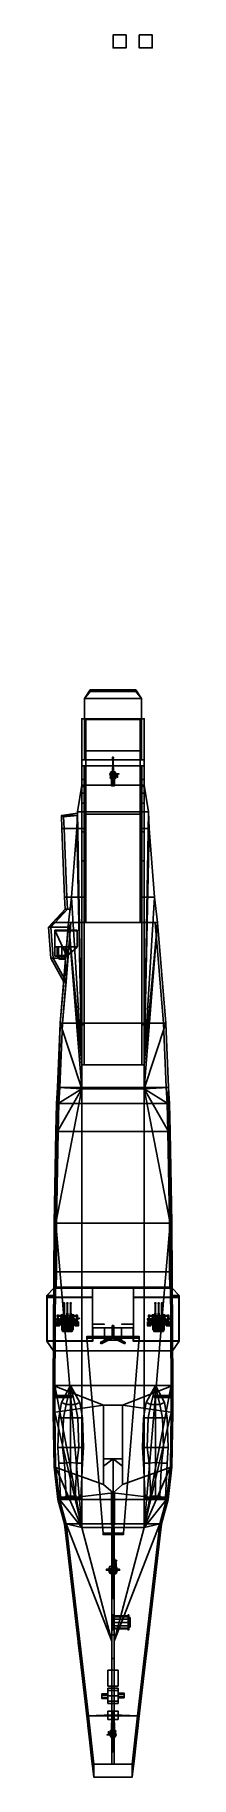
# Model space of a CAD drawing. Header units: millimetres. Extents: x -5 to 5, y -40 to 92.
import ezdxf

# ---------------------------------------------------------------- set-up
doc = ezdxf.new("R2010")
doc.units = ezdxf.units.MM
for name, color, linetype in [('boats', 1, 'Continuous'), ('drawing', 9, 'Continuous'), ('flag', 1, 'Continuous'), ('gun', 1, 'Continuous'), ('railings', 6, 'Continuous'), ('ramp', 1, 'Continuous'), ('sleeve', 5, 'Continuous'), ('turret', 2, 'Continuous')]:
    doc.layers.add(name, color=color, linetype=linetype)

msp = doc.modelspace()

# ---------------------------------------------------------------- linework, layer by layer
for points in [[(1, 92.42, -4.75), (1, 92.42, -5.75), (0, 92.42, -5.75), (0, 92.42, -4.75)], [(1, 92.42, -5.75), (1, 91.42, -5.75), (0, 91.42, -5.75), (0, 92.42, -5.75)], [(0, 92.42, -5.75), (0, 91.42, -5.75), (0, 91.42, -4.75), (0, 92.42, -4.75)], [(0, 92.42, -4.75), (0, 91.42, -4.75), (1, 91.42, -4.75), (1, 92.42, -4.75)], [(1, 91.42, -4.75), (1, 91.42, -5.75), (1, 92.42, -5.75), (1, 92.42, -4.75)], [(3, 92.42, -5.75), (3, 91.42, -5.75), (2, 91.42, -5.75), (2, 92.42, -5.75)], [(2, 92.42, -5.75), (2, 91.42, -5.75), (3, 91.42, -5.75), (3, 92.42, -5.75)], [(0, 91.42, -4.75), (0, 91.42, -5.75), (1, 91.42, -5.75), (1, 91.42, -4.75)], [(-2.39, 40.36, 5.36), (-2.39, 35.31, 5.65), (2.39, 35.31, 5.65), (2.39, 40.36, 5.36)], [(-2.07, 40.3, 5.26), (-2.07, 37.24, 0.53), (-2.39, 37.24, 0.53), (-2.39, 40.36, 5.36)], [(-2.39, 37.24, 0.53), (-2.39, 35.31, 0.27), (-2.39, 35.31, 5.65), (-2.39, 40.36, 5.36)], [(-2.07, 40.3, 5.26), (-2.39, 40.36, 5.36), (2.39, 40.36, 5.36), (2.07, 40.3, 5.26)], [(2.07, 40.3, 5.26), (2.07, 35.31, 5.55), (-2.07, 35.31, 5.55), (-2.07, 40.3, 5.26)], [(-2.07, 40.3, 5.26), (-2.07, 35.31, 5.55), (-2.07, 37.24, 0.53), (-2.07, 40.3, 5.26)], [(2.39, 40.36, 5.36), (2.39, 37.24, 0.53), (2.07, 37.24, 0.53), (2.07, 40.3, 5.26)], [(2.07, 40.3, 5.26), (2.07, 37.24, 0.53), (2.07, 35.31, 5.55), (2.07, 40.3, 5.26)], [(2.39, 35.31, 5.65), (2.39, 35.31, 0.27), (2.39, 37.24, 0.53), (2.39, 40.36, 5.36)], [(2.39, 37.24, 0.53), (2.39, 36.78, 0.47), (-2.39, 36.78, 0.47), (-2.39, 37.24, 0.53)], [(-2.07, 37.24, 0.53), (-2.07, 33.11, 1.33), (2.07, 33.11, 1.33), (2.07, 37.24, 0.53)], [(-2.07, 35.31, 5.55), (-2.07, 33.28, 5.69), (-2.07, 33.11, 1.33), (-2.07, 37.24, 0.53)], [(2.07, 37.24, 0.53), (2.07, 33.11, 1.33), (2.07, 33.28, 5.69), (2.07, 35.31, 5.55)], [(-2.39, 35.74, -1.09), (-2.39, 36.78, 0.47), (-2.19, 36.78, 0.47), (-2.19, 35.74, -1.09)], [(-2.39, 35.21, -1.63), (-2.39, 35.31, 0.27), (-2.39, 36.78, 0.47), (-2.39, 35.74, -1.09)], [(2.19, 36.78, 0.47), (2.19, 35.31, 0.27), (-2.19, 35.31, 0.27), (-2.19, 36.78, 0.47)], [(-2.19, 35.74, -1.09), (-2.19, 36.78, 0.47), (-2.19, 35.31, 0.27), (-2.19, 35.21, -1.63)], [(-0.17, 36.3, 5.62), (-0.24, 36.13, 5.62), (-0.13, 36.13, 5.62), (-0.09, 36.22, 5.62)], [(-0.17, 36.3, 5.59), (-0.24, 36.13, 5.6), (-0.24, 36.13, 5.62), (-0.17, 36.3, 5.62)], [(-0.24, 36.13, 5.62), (-0.17, 35.96, 5.62), (-0.09, 36.04, 5.62), (-0.13, 36.13, 5.62)], [(-0.24, 36.13, 5.6), (-0.17, 35.96, 5.61), (-0.17, 35.96, 5.62), (-0.24, 36.13, 5.62)], [(0, 36.37, 5.62), (-0.17, 36.3, 5.62), (-0.09, 36.22, 5.62), (0, 36.26, 5.62)], [(0, 36.37, 5.59), (-0.17, 36.3, 5.59), (-0.17, 36.3, 5.62), (0, 36.37, 5.62)], [(-0.17, 35.96, 5.62), (0, 35.89, 5.62), (0, 36, 5.62), (-0.09, 36.04, 5.62)], [(-0.17, 35.96, 5.61), (0, 35.89, 5.61), (0, 35.89, 5.62), (-0.17, 35.96, 5.62)], [(-0.09, 36.22, 5.62), (-0.13, 36.13, 5.62), (-0.07, 36.13, 6.03), (-0.05, 36.18, 6.03)], [(-0.13, 36.13, 5.62), (-0.09, 36.04, 5.62), (-0.05, 36.08, 6.03), (-0.07, 36.13, 6.03)], [(0, 36.26, 5.62), (-0.09, 36.22, 5.62), (-0.05, 36.18, 6.03), (0, 36.2, 6.03)], [(-0.09, 36.04, 5.62), (0, 36, 5.62), (0, 36.06, 6.03), (-0.05, 36.08, 6.03)], [(-0.05, 36.18, 6.03), (-0.07, 36.13, 6.03), (-0.07, 36.13, 6.18), (-0.05, 36.18, 6.18)], [(-0.07, 36.13, 6.03), (-0.05, 36.08, 6.03), (-0.05, 36.08, 6.18), (-0.07, 36.13, 6.18)], [(0, 36.2, 6.03), (-0.05, 36.18, 6.03), (-0.05, 36.18, 6.18), (0, 36.2, 6.18)], [(-0.05, 36.08, 6.03), (0, 36.06, 6.03), (0, 36.06, 6.18), (-0.05, 36.08, 6.18)], [(0.17, 36.3, 5.62), (0, 36.37, 5.62), (0, 36.26, 5.62), (0.09, 36.22, 5.62)], [(0.17, 36.3, 5.59), (0, 36.37, 5.59), (0, 36.37, 5.62), (0.17, 36.3, 5.62)], [(0.09, 36.22, 5.62), (0, 36.26, 5.62), (0, 36.2, 6.03), (0.05, 36.18, 6.03)], [(0.05, 36.18, 6.03), (0, 36.2, 6.03), (0, 36.2, 6.18), (0.05, 36.18, 6.18)], [(0, 36.06, 6.03), (0.05, 36.08, 6.03), (0.05, 36.08, 6.18), (0, 36.06, 6.18)], [(0, 36, 5.62), (0.09, 36.04, 5.62), (0.05, 36.08, 6.03), (0, 36.06, 6.03)], [(0, 35.89, 5.62), (0.17, 35.96, 5.62), (0.09, 36.04, 5.62), (0, 36, 5.62)], [(0, 35.89, 5.61), (0.17, 35.96, 5.61), (0.17, 35.96, 5.62), (0, 35.89, 5.62)], [(0.13, 36.13, 5.62), (0.09, 36.22, 5.62), (0.05, 36.18, 6.03), (0.07, 36.13, 6.03)], [(0.07, 36.13, 6.03), (0.05, 36.18, 6.03), (0.05, 36.18, 6.18), (0.07, 36.13, 6.18)], [(0.05, 36.08, 6.03), (0.07, 36.13, 6.03), (0.07, 36.13, 6.18), (0.05, 36.08, 6.18)], [(0.09, 36.04, 5.62), (0.13, 36.13, 5.62), (0.07, 36.13, 6.03), (0.05, 36.08, 6.03)], [(0.24, 36.13, 5.62), (0.17, 36.3, 5.62), (0.09, 36.22, 5.62), (0.13, 36.13, 5.62)], [(0.17, 35.96, 5.62), (0.24, 36.13, 5.62), (0.13, 36.13, 5.62), (0.09, 36.04, 5.62)], [(0.24, 36.13, 5.6), (0.17, 36.3, 5.59), (0.17, 36.3, 5.62), (0.24, 36.13, 5.62)], [(0.17, 35.96, 5.61), (0.24, 36.13, 5.6), (0.24, 36.13, 5.62), (0.17, 35.96, 5.62)], [(2.19, 35.21, -1.63), (2.19, 35.31, 0.27), (2.19, 36.78, 0.47), (2.19, 35.74, -1.09)], [(2.19, 35.74, -1.09), (2.19, 36.78, 0.47), (2.39, 36.78, 0.47), (2.39, 35.74, -1.09)], [(2.39, 35.74, -1.09), (2.39, 36.78, 0.47), (2.39, 35.31, 0.27), (2.39, 35.21, -1.63)], [(2.7, 33.28, 5.79), (2.39, 35.31, 5.65), (-2.39, 35.31, 5.65), (-2.7, 33.28, 5.79)], [(-2.39, 35.31, 5.65), (-2.39, 35.31, 0.27), (-2.7, 33.28), (-2.7, 33.28, 5.79)], [(-2.39, 35.21, -1.63), (-2.39, 35.74, -1.09), (-2.19, 35.74, -1.09), (-2.19, 35.21, -1.63)], [(-2.39, 34.7, -1.84), (-2.39, 33.95, -1.91), (-2.39, 35.31, 0.27), (-2.39, 35.21, -1.63)], [(-2.39, 31.75, -2.01), (-2.39, 31.75, -2.01), (-2.39, 35.31, 0.27), (-2.39, 33.95, -1.91)], [(-2.39, 31.75, -2.01), (-2.39, 31.75, -2.01), (-2.39, 33.28), (-2.39, 35.31, 0.27)], [(-2.39, 34.7, -1.84), (-2.39, 35.21, -1.63), (-2.19, 35.21, -1.63), (-2.19, 34.7, -1.84)], [(-2.39, 33.95, -1.91), (-2.39, 34.7, -1.84), (-2.19, 34.7, -1.84), (-2.19, 33.95, -1.91)], [(-2.19, 33.28), (-2.19, 35.31, 0.27), (2.19, 35.31, 0.27), (2.19, 33.28)], [(-2.19, 35.21, -1.63), (-2.19, 35.31, 0.27), (-2.19, 33.28), (-2.19, 34.7, -1.84)], [(-2.19, 34.7, -1.84), (-2.19, 33.28), (-2.19, 33.28), (-2.19, 33.95, -1.91)], [(2.07, 35.31, 5.55), (2.07, 33.28, 5.69), (-2.07, 33.28, 5.69), (-2.07, 35.31, 5.55)], [(2.19, 35.21, -1.63), (2.19, 35.74, -1.09), (2.39, 35.74, -1.09), (2.39, 35.21, -1.63)], [(2.19, 31.75, -2.01), (2.19, 31.75, -2.01), (2.19, 33.28), (2.19, 35.31, 0.27)], [(2.19, 31.75, -2.01), (2.19, 31.75, -2.01), (2.19, 35.31, 0.27), (2.19, 33.95, -1.91)], [(2.19, 34.7, -1.84), (2.19, 33.95, -1.91), (2.19, 35.31, 0.27), (2.19, 35.21, -1.63)], [(2.19, 34.7, -1.84), (2.19, 35.21, -1.63), (2.39, 35.21, -1.63), (2.39, 34.7, -1.84)], [(2.19, 33.95, -1.91), (2.19, 34.7, -1.84), (2.39, 34.7, -1.84), (2.39, 33.95, -1.91)], [(2.7, 33.28), (2.39, 35.31, 0.27), (2.39, 35.31, 5.65), (2.7, 33.28, 5.79)], [(2.39, 35.21, -1.63), (2.39, 35.31, 0.27), (2.39, 33.28), (2.39, 34.7, -1.84)], [(2.39, 34.7, -1.84), (2.39, 33.28), (2.39, 33.28), (2.39, 33.95, -1.91)], [(-3.94, 32.99, 5.66), (-2.7, 33.18, 5.68), (-2.71, 32.99, 5.66), (-3.94, 32.99, 5.66)], [(-2.7, 33.18, 6.67), (-2.7, 33.18, 5.68), (-3.94, 32.99, 5.66), (-3.94, 32.99, 6.65)], [(-2.7, 33, 6.67), (-2.7, 33.18, 6.67), (-3.94, 32.99, 6.65), (-3.78, 32.9, 6.65)], [(-2.7, 33.28), (-2.76, 32), (-2.76, 32, 5.55), (-2.7, 33.18, 5.68)], [(-2.39, 14.03, -2.84), (-2.76, 32), (-2.76, 32), (-2.7, 33.28)], [(-2.7, 33.28, 5.79), (-2.76, 32, 5.65), (-2.07, 32, 5.65), (-2.07, 33.28, 5.79)], [(-2.71, 32.99, 5.76), (-2.7, 33.18, 5.78), (-2.7, 33.18, 5.78), (-2.7, 33, 5.78)], [(-2.39, 14.03, -2.84), (-2.7, 33.28), (-2.7, 33.28), (-2.39, 33.28)], [(-2.7, 33.28), (-2.7, 33.18, 5.68), (-2.7, 33.18, 5.78), (-2.7, 33.28, 5.79)], [(-2.7, 33, 6.67), (-2.7, 33, 5.78), (-2.7, 33.18, 5.78), (-2.7, 33.18, 6.67)], [(-2.39, 31.75, -2.01), (-2.39, 33.95, -1.91), (-2.19, 33.95, -1.91), (-2.19, 31.75, -2.01)], [(-2.39, 33.28), (-2.39, 31.75, -2.01), (-2.39, 14.03, -2.84)], [(-2.19, 33.95, -1.91), (-2.19, 33.28), (-2.19, 33.28), (-2.19, 31.75, -2.01)], [(-2.19, 14.03, -2.84), (-2.19, 33.28), (2.19, 33.28), (2.19, 14.03, -2.84)], [(-2.19, 31.75, -2.01), (-2.19, 33.28), (-2.19, 33.28), (-2.19, 29.55, -2.16)], [(-2.19, 14.03, -2.84), (-2.19, 17.06, -2.84), (-2.19, 29.55, -2.16), (-2.19, 33.28)], [(-2.07, 33.28, 5.69), (-2.07, 32, 5.65), (-2.07, 24.85, 4.56), (-2.07, 33.11, 1.33)], [(-2.07, 33.28, 5.79), (-2.07, 32, 5.65), (-2.07, 33.28, 5.69)], [(2.07, 33.28, 5.69), (2.07, 33.28, 5.79), (-2.07, 33.28, 5.79), (-2.07, 33.28, 5.69)], [(2.07, 33.28, 5.79), (2.07, 32, 5.65), (2.76, 32, 5.65), (2.7, 33.28, 5.79)], [(2.07, 33.28, 5.69), (2.07, 32, 5.65), (2.07, 32, 5.65), (2.07, 33.28, 5.79)], [(2.07, 33.11, 1.33), (2.07, 24.85, 4.56), (2.07, 26.78, 4.87), (2.07, 33.28, 5.69)], [(2.19, 31.75, -2.01), (2.19, 33.95, -1.91), (2.39, 33.95, -1.91), (2.39, 31.75, -2.01)], [(2.19, 33.28), (2.19, 31.75, -2.01), (2.19, 14.03, -2.84)], [(2.39, 33.95, -1.91), (2.39, 33.28), (2.39, 33.28), (2.39, 31.75, -2.01)], [(2.7, 33.28), (2.76, 32), (2.39, 14.03, -2.84)], [(2.39, 33.28), (2.7, 33.28), (2.39, 14.03, -2.84)], [(2.39, 14.03, -2.84), (2.39, 17.06, -2.84), (2.39, 29.55, -2.16), (2.39, 33.28)], [(2.39, 31.75, -2.01), (2.39, 33.28), (2.39, 33.28), (2.39, 29.55, -2.16)], [(2.76, 32, 5.65), (2.76, 32), (2.7, 33.28), (2.7, 33.28, 5.79)], [(-3.9, 32, 5.55), (-3.94, 32.99, 5.66), (-2.71, 32.99, 5.66), (-2.76, 32, 5.55)], [(-3.94, 32.99, 6.65), (-3.94, 32.99, 5.66), (-3.9, 32, 5.55), (-3.9, 32, 6.54)], [(-3.78, 32.9, 6.65), (-3.94, 32.99, 6.65), (-3.9, 32, 6.54), (-3.72, 32, 6.54)], [(-3.69, 26.78, 4.77), (-3.9, 32, 5.55), (-2.76, 32, 5.55), (-3.17, 26.78, 4.77)], [(-3.72, 32, 6.54), (-3.9, 32, 6.54), (-3.69, 26.78, 5.76), (-3.51, 26.78, 5.76)], [(-3.9, 32, 6.54), (-3.9, 32, 5.55), (-3.69, 26.78, 4.77), (-3.69, 26.78, 5.76)], [(-2.71, 32.99, 5.76), (-2.7, 33, 5.78), (-2.7, 33, 5.78), (-3.78, 32.9, 5.76)], [(-3.78, 32.9, 5.76), (-2.7, 33, 5.78), (-2.7, 33, 6.67), (-3.78, 32.9, 6.65)], [(-2.76, 32, 5.65), (-2.71, 32.99, 5.76), (-3.78, 32.9, 5.76), (-3.72, 32, 5.65)], [(-3.72, 32, 5.65), (-3.78, 32.9, 5.76), (-3.78, 32.9, 6.65), (-3.72, 32, 6.54)], [(-3.17, 26.78, 4.87), (-2.76, 32, 5.65), (-3.72, 32, 5.65), (-3.51, 26.78, 4.87)], [(-3.51, 26.78, 4.87), (-3.72, 32, 5.65), (-3.72, 32, 6.54), (-3.51, 26.78, 5.76)], [(-2.76, 32, 5.55), (-2.76, 32), (-3.17, 26.78), (-3.17, 26.78, 4.77)], [(-2.39, 14.03, -2.84), (-3.17, 26.78), (-3.17, 26.78), (-2.76, 32)], [(-2.76, 32, 5.65), (-3.17, 26.78, 4.87), (-2.07, 26.78, 4.87), (-2.07, 32, 5.65)], [(-2.07, 33.11, 1.33), (-2.07, 24.85, 4.56), (2.07, 24.85, 4.56), (2.07, 33.11, 1.33)], [(-2.07, 32, 5.65), (-2.07, 26.78, 4.87), (-2.07, 24.85, 4.56), (-2.07, 32, 5.65)], [(2.07, 32, 5.65), (2.07, 26.78, 4.87), (3.17, 26.78, 4.87), (2.76, 32, 5.65)], [(2.76, 32), (3.17, 26.78), (2.39, 14.03, -2.84)], [(3.17, 26.78), (2.76, 32), (2.76, 32, 5.65), (3.17, 26.78, 4.87)], [(-2.39, 29.55, -2.16), (-2.39, 31.75, -2.01), (-2.19, 31.75, -2.01), (-2.19, 29.55, -2.16)], [(-2.39, 31.75, -2.01), (-2.39, 29.55, -2.16), (-2.39, 17.06, -2.84), (-2.39, 14.03, -2.84)], [(2.19, 31.75, -2.01), (2.19, 29.55, -2.16), (2.19, 17.06, -2.84), (2.19, 14.03, -2.84)], [(2.19, 29.55, -2.16), (2.19, 31.75, -2.01), (2.39, 31.75, -2.01), (2.39, 29.55, -2.16)], [(-2.39, 17.06, -2.84), (-2.39, 29.55, -2.16), (-2.19, 29.55, -2.16), (-2.19, 17.06, -2.84)], [(2.19, 17.06, -2.84), (2.19, 29.55, -2.16), (2.39, 29.55, -2.16), (2.39, 17.06, -2.84)], [(-3.65, 25.86, 4.62), (-3.69, 26.78, 4.77), (-3.17, 26.78, 4.77), (-3.28, 25.86, 4.62)], [(-3.69, 26.78, 5.76), (-3.69, 26.78, 4.77), (-3.65, 25.86, 4.62), (-3.65, 25.86, 5.61)], [(-3.51, 26.78, 5.76), (-3.69, 26.78, 5.76), (-3.65, 25.86, 5.61), (-3.47, 25.86, 5.61)], [(-3.28, 25.86, 4.72), (-3.17, 26.78, 4.87), (-3.51, 26.78, 4.87), (-3.47, 25.86, 4.72)], [(-3.47, 25.86, 4.72), (-3.51, 26.78, 4.87), (-3.51, 26.78, 5.76), (-3.47, 25.86, 5.61)], [(-3.17, 26.78), (-3.4, 24.85), (-3.4, 24.85, 4.46), (-3.17, 26.78, 4.77)], [(-2.39, 14.03, -2.84), (-3.4, 24.85), (-3.4, 24.85), (-3.17, 26.78)], [(-3.17, 26.78, 4.87), (-3.4, 24.85, 4.56), (-2.07, 24.85, 4.56), (-2.07, 26.78, 4.87)], [(2.07, 26.78, 4.87), (2.07, 24.85, 4.56), (3.4, 24.85, 4.56), (3.17, 26.78, 4.87)], [(3.17, 26.78), (3.4, 24.85), (2.39, 14.03, -2.84)], [(3.4, 24.85, 4.56), (3.4, 24.85), (3.17, 26.78), (3.17, 26.78, 4.87)], [(-3.65, 25.86, 5.61), (-3.65, 25.86, 4.62), (-4.91, 24.5, 4.4), (-4.91, 24.5, 5.39)], [(-3.47, 25.86, 5.61), (-3.65, 25.86, 5.61), (-4.91, 24.5, 5.39), (-4.73, 24.5, 5.39)], [(-4.73, 24.5, 4.5), (-3.47, 25.86, 4.72), (-3.47, 25.86, 5.61), (-4.73, 24.5, 5.39)], [(-3.4, 24.85, 4.56), (-3.28, 25.86, 4.72), (-3.47, 25.86, 4.72), (-4.59, 24.85, 4.56)], [(-4.59, 24.85, 4.46), (-3.65, 25.86, 4.62), (-3.28, 25.86, 4.62), (-3.4, 24.85, 4.46)], [(-4.91, 24.5, 4.4), (-4.59, 24.85, 4.46), (-3.4, 24.85, 4.46), (-3.43, 24.5, 4.4)], [(-4.74, 22.15, 4.02), (-4.91, 24.5, 4.4), (-3.43, 24.5, 4.4), (-3.62, 22.15, 4.02)], [(-4.91, 24.5, 5.39), (-4.91, 24.5, 4.4), (-4.74, 22.15, 4.02), (-4.74, 22.15, 5.01)], [(-4.73, 24.5, 5.39), (-4.91, 24.5, 5.39), (-4.74, 22.15, 5.01), (-4.56, 22.15, 5.01)], [(-3.43, 24.5, 4.5), (-3.4, 24.85, 4.56), (-4.59, 24.85, 4.56), (-4.73, 24.5, 4.5)], [(-3.62, 22.15, 4.12), (-3.43, 24.5, 4.5), (-4.73, 24.5, 4.5), (-4.56, 22.15, 4.12)], [(-4.56, 22.15, 4.12), (-4.73, 24.5, 4.5), (-4.73, 24.5, 5.39), (-4.56, 22.15, 5.01)], [(-2.74, 24.26, 4.69), (-2.74, 24.26, 4.46), (-4.43, 24.26, 4.46), (-4.43, 24.26, 4.69)], [(-2.74, 22.98, 4.69), (-2.74, 24.26, 4.69), (-4.43, 24.26, 4.69), (-3.51, 22.3, 4.69)], [(-3.51, 22.3, 4.69), (-3.51, 22.3, 4.69), (-4.43, 24.26, 4.69), (-4.43, 22.3, 4.69)], [(-4.43, 24.26, 4.69), (-4.43, 24.26, 4.46), (-4.43, 22.3, 4.14), (-4.43, 22.3, 4.69)], [(-2.74, 23, 5.69), (-2.74, 24.22, 5.69), (-4.43, 24.22, 5.69), (-4.43, 23, 5.69)], [(-4.43, 24.22, 5.69), (-4.43, 24.22, 4.69), (-4.43, 23, 4.69), (-4.43, 23, 5.69)], [(-2.74, 24.22, 5.69), (-2.74, 24.22, 4.69), (-4.43, 24.22, 4.69), (-4.43, 24.22, 5.69)], [(-3.4, 24.85, 4.46), (-3.4, 24.85), (-4.02, 17.18), (-3.76, 20.35, 3.73)], [(-2.39, 12.2, -3.11), (-4.02, 17.18), (-4.02, 17.18), (-3.4, 24.85)], [(3.84, 17.18, 3.31), (3.22, 24.85, 4.56), (-3.22, 24.85, 4.56), (-3.84, 17.18, 3.31)], [(-3.58, 20.35, 3.83), (-3.22, 24.85, 4.56), (-3.4, 24.85, 4.56), (-3.62, 22.15, 4.12)], [(-2.39, 14.03, -2.84), (-2.39, 12.2, -3.11), (-2.39, 12.2, -3.11), (-3.4, 24.85)], [(-2.74, 22.98, 4.25), (-2.74, 24.26, 4.46), (-2.74, 24.26, 4.69), (-2.74, 22.98, 4.69)], [(-2.74, 23, 4.69), (-2.74, 24.22, 4.69), (-2.74, 24.22, 5.69), (-2.74, 23, 5.69)], [(3.4, 24.85), (4.02, 17.18), (2.39, 12.2, -3.11)], [(3.4, 24.85), (2.39, 12.2, -3.11), (2.39, 14.03, -2.84)], [(4.02, 17.18, 4.2), (3.4, 24.85, 5.45), (3.22, 24.85, 5.45), (3.84, 17.18, 4.2)], [(3.4, 24.85, 5.45), (3.4, 24.85, 4.56), (3.22, 24.85, 4.56), (3.22, 24.85, 5.45)], [(3.22, 24.85, 5.45), (3.22, 24.85, 4.56), (3.84, 17.18, 3.31), (3.84, 17.18, 4.2)], [(4.02, 17.18), (3.4, 24.85), (3.4, 24.85, 4.56), (4.02, 17.18, 3.31)], [(4.02, 17.18, 3.31), (3.4, 24.85, 4.56), (3.4, 24.85, 5.45), (4.02, 17.18, 4.2)], [(-4.43, 23, 5.69), (-4.43, 23, 4.69), (-2.74, 23, 4.69), (-2.74, 23, 5.69)], [(-4.27, 22.35, 5.16), (-4.16, 22.35, 5.42), (-4.16, 23, 5.42), (-4.27, 23, 5.16)], [(-4.16, 22.35, 4.9), (-4.27, 22.35, 5.16), (-4.27, 23, 5.16), (-4.16, 23, 4.9)], [(-4.16, 22.35, 5.42), (-3.9, 22.35, 5.53), (-3.9, 23, 5.53), (-4.16, 23, 5.42)], [(-3.9, 22.35, 4.79), (-4.16, 22.35, 4.9), (-4.16, 23, 4.9), (-3.9, 23, 4.79)], [(-3.9, 22.35, 5.53), (-3.64, 22.35, 5.42), (-3.64, 23, 5.42), (-3.9, 23, 5.53)], [(-3.64, 22.35, 4.9), (-3.9, 22.35, 4.79), (-3.9, 23, 4.79), (-3.64, 23, 4.9)], [(-3.64, 22.35, 5.42), (-3.53, 22.35, 5.16), (-3.53, 23, 5.16), (-3.64, 23, 5.42)], [(-3.53, 22.35, 5.16), (-3.64, 22.35, 4.9), (-3.64, 23, 4.9), (-3.53, 23, 5.16)], [(-3.51, 22.3, 4.69), (-3.51, 22.3, 4.14), (-2.74, 22.98, 4.25), (-2.74, 22.98, 4.69)], [(-3.76, 20.35, 3.73), (-4.74, 22.15, 4.02), (-3.62, 22.15, 4.02), (-3.76, 20.35, 3.73)], [(-4.74, 22.15, 5.01), (-4.74, 22.15, 4.02), (-3.76, 20.35, 3.73), (-3.76, 20.35, 4.72)], [(-4.56, 22.15, 5.01), (-4.74, 22.15, 5.01), (-3.76, 20.35, 4.72), (-3.58, 20.35, 4.72)], [(-3.58, 20.35, 3.83), (-3.62, 22.15, 4.12), (-4.56, 22.15, 4.12), (-3.58, 20.35, 3.83)], [(-3.58, 20.35, 3.83), (-4.56, 22.15, 4.12), (-4.56, 22.15, 5.01), (-3.58, 20.35, 4.72)], [(-4.43, 22.3, 4.69), (-4.43, 22.3, 4.14), (-3.51, 22.3, 4.14), (-3.51, 22.3, 4.69)], [(-4.08, 22.06, 5.16), (-4.03, 22.06, 5.29), (-4.16, 22.35, 5.42), (-4.27, 22.35, 5.16)], [(-4.03, 22.06, 5.03), (-4.08, 22.06, 5.16), (-4.27, 22.35, 5.16), (-4.16, 22.35, 4.9)], [(-4.03, 22.06, 5.29), (-3.9, 22.06, 5.34), (-3.9, 22.35, 5.53), (-4.16, 22.35, 5.42)], [(-3.9, 22.06, 4.98), (-4.03, 22.06, 5.03), (-4.16, 22.35, 4.9), (-3.9, 22.35, 4.79)], [(-4.08, 22.06, 5.16), (-3.77, 22.06, 5.03), (-3.72, 22.06, 5.16), (-4.03, 22.06, 5.29)], [(-4.03, 22.06, 5.03), (-3.9, 22.06, 4.98), (-3.77, 22.06, 5.03), (-4.08, 22.06, 5.16)], [(-4.03, 22.06, 5.29), (-3.72, 22.06, 5.16), (-3.77, 22.06, 5.29), (-3.9, 22.06, 5.34)], [(-3.9, 22.06, 5.34), (-3.77, 22.06, 5.29), (-3.64, 22.35, 5.42), (-3.9, 22.35, 5.53)], [(-3.77, 22.06, 5.03), (-3.9, 22.06, 4.98), (-3.9, 22.35, 4.79), (-3.64, 22.35, 4.9)], [(-3.77, 22.06, 5.29), (-3.72, 22.06, 5.16), (-3.53, 22.35, 5.16), (-3.64, 22.35, 5.42)], [(-3.72, 22.06, 5.16), (-3.77, 22.06, 5.03), (-3.64, 22.35, 4.9), (-3.53, 22.35, 5.16)], [(-3.51, 22.3, 4.14), (-3.51, 22.3, 4.44), (-3.51, 22.3, 4.69)], [(-3.76, 20.35, 4.72), (-3.76, 20.35, 3.83), (-4.02, 17.18, 3.31), (-4.02, 17.18, 4.2)], [(-3.84, 17.18, 4.2), (-3.58, 20.35, 4.72), (-3.76, 20.35, 4.72), (-4.02, 17.18, 4.2)], [(-3.76, 20.35, 3.83), (-3.76, 20.35, 3.73), (-4.02, 17.18), (-4.02, 17.18, 3.31)], [(-3.84, 17.18, 3.31), (-3.58, 20.35, 3.83), (-3.58, 20.35, 4.72), (-3.84, 17.18, 4.2)], [(-4.02, 17.18), (-4.12, 12.29), (-4.24, 12.29, 2.54), (-4.02, 17.18, 3.31)], [(-4.06, 12.29, 3.49), (-3.84, 17.18, 4.2), (-4.02, 17.18, 4.2), (-4.24, 12.29, 3.49)], [(-4.02, 17.18, 4.2), (-4.02, 17.18, 3.31), (-4.24, 12.29, 2.54), (-4.24, 12.29, 3.49)], [(-2.39, 12.2, -3.11), (-4.12, 12.29), (-4.12, 12.29), (-4.02, 17.18)], [(-3.84, 17.18, 3.31), (-4.06, 12.29, 2.54), (4.06, 12.29, 2.54), (3.84, 17.18, 3.31)], [(-4.06, 12.29, 2.54), (-3.84, 17.18, 3.31), (-3.84, 17.18, 4.2), (-4.06, 12.29, 3.49)], [(-2.39, 14.03, -2.84), (-2.39, 17.06, -2.84), (-2.19, 17.06, -2.84), (-2.19, 14.03, -2.84)], [(2.19, 14.03, -2.84), (2.19, 17.06, -2.84), (2.39, 17.06, -2.84), (2.39, 14.03, -2.84)], [(4.02, 17.18), (4.24, 12.29), (2.39, 12.2, -3.11)], [(3.84, 17.18, 4.2), (3.84, 17.18, 3.31), (4.06, 12.29, 2.54), (4.06, 12.29, 3.49)], [(4.24, 12.29, 3.49), (4.02, 17.18, 4.2), (3.84, 17.18, 4.2), (4.06, 12.29, 3.49)], [(4.24, 12.29, 2.54), (4.24, 12.29), (4.02, 17.18), (4.02, 17.18, 3.31)], [(4.24, 12.29, 2.54), (4.02, 17.18, 3.31), (4.02, 17.18, 4.2), (4.24, 12.29, 3.49)], [(-2.39, 12.2, -3.11), (-2.39, 14.03, -2.84), (2.39, 14.03, -2.84), (2.39, 12.2, -3.11)], [(-2.39, 12.2, -3.11), (-2.39, -21.2, -3.26), (-2.39, -21.2, -3.26), (-4.36, 1.97)], [(-2.39, 12.2, -3.11), (-4.36, 1.97), (-4.36, 1.97), (-4.24, 8.94)], [(-4.12, 12.29), (-4.18, 11.07), (-4.3, 11.07, 2.47), (-4.24, 12.29, 2.54)], [(-4.24, 12.29, 3.49), (-4.24, 12.29, 2.54), (-4.3, 11.07, 2.47), (-4.3, 11.07, 3.36)], [(-4.12, 11.07, 3.36), (-4.06, 12.29, 3.49), (-4.24, 12.29, 3.49), (-4.3, 11.07, 3.36)], [(-2.39, 12.2, -3.11), (-4.24, 8.94), (-4.24, 8.94), (-4.18, 11.07)], [(-2.39, 12.2, -3.11), (-4.18, 11.07), (-4.18, 11.07), (-4.12, 12.29)], [(-4.06, 12.29, 2.54), (-4.12, 11.07, 2.47), (4.12, 11.07, 2.47), (4.06, 12.29, 2.54)], [(-4.12, 11.07, 2.47), (-4.06, 12.29, 2.54), (-4.06, 12.29, 3.49), (-4.12, 11.07, 3.36)], [(-2.39, -21.2, -3.26), (-2.39, 12.2, -3.11), (2.39, 12.2, -3.11), (2.39, -21.2, -3.26)], [(4.24, 12.29), (4.18, 11.07), (2.39, 12.2, -3.11)], [(4.36, 1.97), (2.39, -21.2, -3.26), (2.39, 12.2, -3.11)], [(4.24, 8.94), (4.36, 1.97), (2.39, 12.2, -3.11)], [(4.18, 11.07), (4.24, 8.94), (2.39, 12.2, -3.11)], [(4.06, 12.29, 3.49), (4.06, 12.29, 2.54), (4.12, 11.07, 2.47), (4.12, 11.07, 3.36)], [(4.3, 11.07, 3.36), (4.24, 12.29, 3.49), (4.06, 12.29, 3.49), (4.12, 11.07, 3.36)], [(4.3, 11.07, 2.47), (4.18, 11.07), (4.24, 12.29), (4.24, 12.29, 2.54)], [(4.3, 11.07, 2.47), (4.24, 12.29, 2.54), (4.24, 12.29, 3.49), (4.3, 11.07, 3.36)], [(-4.18, 11.07), (-4.24, 8.94), (-4.36, 8.94, 2.47), (-4.3, 11.07, 2.47)], [(-4.18, 8.94, 3.36), (-4.12, 11.07, 3.36), (-4.3, 11.07, 3.36), (-4.36, 8.94, 3.36)], [(-4.3, 11.07, 3.36), (-4.3, 11.07, 2.47), (-4.36, 8.94, 2.47), (-4.36, 8.94, 3.36)], [(-4.12, 11.07, 2.47), (-4.18, 8.94, 2.47), (4.18, 8.94, 2.47), (4.12, 11.07, 2.47)], [(-4.18, 8.94, 2.47), (-4.12, 11.07, 2.47), (-4.12, 11.07, 3.36), (-4.18, 8.94, 3.36)], [(4.36, 8.94, 3.36), (4.3, 11.07, 3.36), (4.12, 11.07, 3.36), (4.18, 8.94, 3.36)], [(4.12, 11.07, 3.36), (4.12, 11.07, 2.47), (4.18, 8.94, 2.47), (4.18, 8.94, 3.36)], [(4.36, 8.94, 2.47), (4.24, 8.94), (4.18, 11.07), (4.3, 11.07, 2.47)], [(4.36, 8.94, 2.47), (4.3, 11.07, 2.47), (4.3, 11.07, 3.36), (4.36, 8.94, 3.36)], [(-4.24, 8.94), (-4.36, 1.97), (-4.48, 1.97, 2.47), (-4.36, 8.94, 2.47)], [(-4.36, 8.94, 3.36), (-4.36, 8.94, 2.47), (-4.48, 1.97, 2.47), (-4.48, 1.97, 3.36)], [(-4.3, 1.97, 3.36), (-4.18, 8.94, 3.36), (-4.36, 8.94, 3.36), (-4.48, 1.97, 3.36)], [(-4.18, 8.94, 2.47), (-4.3, 1.97, 2.47), (4.3, 1.97, 2.47), (4.18, 8.94, 2.47)], [(-4.3, 1.97, 2.47), (-4.18, 8.94, 2.47), (-4.18, 8.94, 3.36), (-4.3, 1.97, 3.36)], [(4.48, 1.97, 3.36), (4.36, 8.94, 3.36), (4.18, 8.94, 3.36), (4.3, 1.97, 3.36)], [(4.18, 8.94, 3.36), (4.18, 8.94, 2.47), (4.3, 1.97, 2.47), (4.3, 1.97, 3.36)], [(4.48, 1.97, 2.47), (4.36, 1.97), (4.24, 8.94), (4.36, 8.94, 2.47)], [(4.48, 1.97, 2.47), (4.36, 8.94, 2.47), (4.36, 8.94, 3.36), (4.48, 1.97, 3.36)], [(-4.36, 1.97), (-4.44, -10.4), (-4.56, -10.4, 2.47), (-4.48, 1.97, 2.47)], [(-4.32, -1.73, 3.36), (-4.3, 1.97, 3.36), (-4.48, 1.97, 3.36), (-4.5, -1.73, 3.36)], [(-4.48, 1.97, 3.36), (-4.48, 1.97, 2.47), (-4.5, -1.73, 2.47), (-4.5, -1.73, 3.36)], [(-4.36, 1.97), (-2.39, -21.2, -3.26), (-2.39, -21.2, -3.26), (-4.44, -10.4)], [(-4.32, -1.73, 2.47), (-4.3, 1.97, 2.47), (-4.3, 1.97, 3.36), (-4.32, -1.73, 3.36)], [(-4.3, 1.97, 2.47), (-4.32, -1.73, 2.47), (4.32, -1.73, 2.47), (4.3, 1.97, 2.47)], [(4.44, -10.4), (2.39, -21.2, -3.26), (4.36, 1.97)], [(4.3, 1.97, 3.36), (4.3, 1.97, 2.47), (4.32, -1.73, 2.47), (4.32, -1.73, 3.36)], [(4.5, -1.73, 3.36), (4.48, 1.97, 3.36), (4.3, 1.97, 3.36), (4.32, -1.73, 3.36)], [(4.56, -10.4, 2.47), (4.44, -10.4), (4.36, 1.97), (4.48, 1.97, 2.47)], [(4.5, -1.73, 2.47), (4.48, 1.97, 2.47), (4.48, 1.97, 3.36), (4.5, -1.73, 3.36)], [(-4.48, -1.73, 3.36), (-4.5, -1.73, 2.47), (-4.51, -2.9, 2.47), (-4.51, -2.99, 4.05)], [(-4.33, -2.99, 4.05), (-4.3, -1.73, 3.36), (-4.48, -1.73, 3.36), (-4.51, -2.99, 4.05)], [(-4.5, -1.73, 3.36), (-4.5, -1.73, 2.47), (-4.32, -1.73, 2.47), (-4.32, -1.73, 3.36)], [(-4.32, -1.73, 2.47), (-4.33, -2.9, 2.47), (4.33, -2.9, 2.47), (4.32, -1.73, 2.47)], [(-4.33, -2.9, 2.47), (-4.32, -1.73, 2.47), (-4.3, -1.73, 3.36), (-4.33, -2.99, 4.05)], [(4.3, -1.73, 3.36), (4.32, -1.73, 2.47), (4.33, -2.9, 2.47), (4.33, -2.99, 4.05)], [(4.51, -2.99, 4.05), (4.48, -1.73, 3.36), (4.3, -1.73, 3.36), (4.33, -2.99, 4.05)], [(4.32, -1.73, 3.36), (4.32, -1.73, 2.47), (4.5, -1.73, 2.47), (4.5, -1.73, 3.36)], [(4.51, -2.9, 2.47), (4.5, -1.73, 2.47), (4.48, -1.73, 3.36), (4.51, -2.99, 4.05)], [(-5.04, -3.54, 4.4), (-4.51, -2.99, 4.4), (-4.51, -2.99, 4.4), (-4.52, -3.54, 4.4)], [(-4.51, -2.99, 4.48), (-4.51, -2.99, 4.4), (-5.04, -3.54, 4.4), (-5.04, -3.54, 4.48)], [(-4.52, -3.54, 4.48), (-4.51, -2.99, 4.48), (-4.51, -2.99, 4.48), (-5.04, -3.54, 4.48)], [(-5.04, -3.54, 4.48), (-5.04, -3.54, 4.4), (-5.04, -7.02, 4.4), (-5.04, -7.02, 4.48)], [(-4.54, -7.02, 4.48), (-4.52, -3.54, 4.48), (-5.04, -3.54, 4.48), (-5.04, -7.02, 4.48)], [(-5.04, -7.02, 4.4), (-5.04, -3.54, 4.4), (-4.52, -3.54, 4.4), (-4.54, -7.02, 4.4)], [(-1.57, -3.7, 4.99), (-1.57, -3.67, 4.99), (-5.04, -3.67, 4.99), (-5.01, -3.7, 4.99)], [(-1.57, -3.67, 4.99), (-1.57, -3.67, 4.48), (-5.04, -3.67, 4.48), (-5.04, -3.67, 4.99)], [(-5.04, -3.67, 4.99), (-5.04, -3.67, 4.48), (-5.04, -7.02, 4.48), (-5.04, -7.02, 4.99)], [(-5.01, -3.7, 4.99), (-5.04, -3.67, 4.99), (-5.04, -7.02, 4.99), (-5.01, -6.99, 4.99)], [(-5.01, -3.7, 4.99), (-5.01, -3.7, 4.48), (-1.57, -3.7, 4.48), (-1.57, -3.7, 4.99)], [(-5.01, -6.99, 4.99), (-5.01, -6.99, 4.48), (-5.01, -3.7, 4.48), (-5.01, -3.7, 4.99)], [(-4.51, -2.99, 4.05), (-4.51, -2.9, 2.47), (-4.54, -7.75, 2.47), (-4.54, -7.75, 4.4)], [(4.54, -7.75, 4.48), (4.51, -2.99, 4.48), (-4.51, -2.99, 4.48), (-4.54, -7.75, 4.48)], [(-4.54, -7.75, 4.4), (-4.51, -2.99, 4.4), (-4.51, -2.99, 4.05), (-4.54, -7.75, 4.4)], [(4.51, -2.99, 4.48), (4.51, -2.99, 4.05), (-4.51, -2.99, 4.05), (-4.51, -2.99, 4.48)], [(4.33, -2.99, 4.05), (4.33, -2.9, 2.47), (-4.33, -2.9, 2.47), (-4.33, -2.99, 4.05)], [(1.57, -5.99, 8.31), (1.57, -2.99, 8.31), (-1.57, -2.99, 8.31), (-1.57, -5.99, 8.31)], [(-1.57, -2.99, 8.31), (-1.57, -2.99, 4.48), (-1.57, -5.99, 4.48), (-1.57, -5.99, 8.31)], [(1.57, -2.99, 8.31), (1.57, -2.99, 4.48), (-1.57, -2.99, 4.48), (-1.57, -2.99, 8.31)], [(1.57, -5.99, 4.48), (1.57, -2.99, 4.48), (1.57, -2.99, 8.31), (1.57, -5.99, 8.31)], [(1.57, -3.67, 4.48), (1.57, -3.67, 4.99), (5.04, -3.67, 4.99), (5.04, -3.67, 4.48)], [(5.01, -3.7, 4.99), (5.04, -3.67, 4.99), (1.57, -3.67, 4.99), (1.57, -3.7, 4.99)], [(5.01, -3.7, 4.48), (5.01, -3.7, 4.99), (1.57, -3.7, 4.99), (1.57, -3.7, 4.48)], [(4.54, -7.75, 2.47), (4.51, -2.9, 2.47), (4.51, -2.99, 4.05), (4.54, -7.75, 4.4)], [(4.54, -7.75, 4.4), (4.51, -2.99, 4.05), (4.51, -2.99, 4.4), (4.54, -7.75, 4.4)], [(5.04, -3.54, 4.48), (4.51, -2.99, 4.48), (4.51, -2.99, 4.48), (4.52, -3.54, 4.48)], [(4.52, -3.54, 4.4), (4.51, -2.99, 4.4), (4.51, -2.99, 4.4), (5.04, -3.54, 4.4)], [(4.51, -2.99, 4.4), (4.51, -2.99, 4.48), (5.04, -3.54, 4.48), (5.04, -3.54, 4.4)], [(5.04, -7.02, 4.48), (5.04, -3.54, 4.48), (4.52, -3.54, 4.48), (4.54, -7.02, 4.48)], [(4.54, -7.02, 4.4), (4.52, -3.54, 4.4), (5.04, -3.54, 4.4), (5.04, -7.02, 4.4)], [(5.01, -6.99, 4.99), (5.04, -7.02, 4.99), (5.04, -3.67, 4.99), (5.01, -3.7, 4.99)], [(5.01, -6.99, 4.48), (5.01, -6.99, 4.99), (5.01, -3.7, 4.99), (5.01, -3.7, 4.48)], [(5.04, -3.54, 4.4), (5.04, -3.54, 4.48), (5.04, -7.02, 4.48), (5.04, -7.02, 4.4)], [(5.04, -3.67, 4.48), (5.04, -3.67, 4.99), (5.04, -7.02, 4.99), (5.04, -7.02, 4.48)], [(-1.57, -5.99, 8.31), (-1.57, -5.99, 4.48), (-0.66, -5.99, 4.48), (-0.66, -5.99, 8.31)], [(-1.54, -5.99, 4.99), (-1.57, -5.99, 4.99), (-1.57, -6.99, 4.99), (-1.54, -7.02, 4.99)], [(-1.57, -5.99, 4.99), (-1.57, -5.99, 4.48), (-1.57, -6.99, 4.48), (-1.57, -6.99, 4.99)], [(-1.54, -7.02, 4.99), (-1.54, -7.02, 4.48), (-1.54, -5.99, 4.48), (-1.54, -5.99, 4.99)], [(-0.66, -5.99, 8.31), (-0.66, -5.99, 4.48), (-0.66, -6.94, 4.48), (-0.66, -6.94, 8.31)], [(0.66, -6.94, 8.31), (0.66, -5.99, 8.31), (-0.66, -5.99, 8.31), (-0.66, -6.94, 8.31)], [(-0.04, -5.82, 8.31), (-0.07, -5.88, 8.31), (-0.07, -6.68, 14.68), (-0.04, -6.62, 14.68)], [(-0.07, -5.88, 8.31), (-0.04, -5.94, 8.31), (-0.04, -6.74, 14.68), (-0.07, -6.68, 14.68)], [(-0.07, -6.68, 14.68), (0.07, -6.68, 14.68), (0.03, -6.62, 14.68), (-0.04, -6.62, 14.68)], [(0.03, -5.82, 8.31), (-0.04, -5.82, 8.31), (-0.04, -6.62, 14.68), (0.03, -6.62, 14.68)], [(-0.04, -5.94, 8.31), (0.03, -5.94, 8.31), (0.03, -6.74, 14.68), (-0.04, -6.74, 14.68)], [(0.07, -5.88, 8.31), (0.03, -5.82, 8.31), (0.03, -6.62, 14.68), (0.07, -6.68, 14.68)], [(0.03, -5.94, 8.31), (0.07, -5.88, 8.31), (0.07, -6.68, 14.68), (0.03, -6.74, 14.68)], [(0.66, -5.99, 8.31), (0.66, -5.99, 4.48), (1.57, -5.99, 4.48), (1.57, -5.99, 8.31)], [(0.66, -6.94, 4.48), (0.66, -5.99, 4.48), (0.66, -5.99, 8.31), (0.66, -6.94, 8.31)], [(1.54, -7.02, 4.48), (1.54, -7.02, 4.99), (1.54, -5.99, 4.99), (1.54, -5.99, 4.48)], [(1.54, -7.02, 4.99), (1.57, -6.99, 4.99), (1.57, -5.99, 4.99), (1.54, -5.99, 4.99)], [(1.57, -5.99, 4.48), (1.57, -5.99, 4.99), (1.57, -6.99, 4.99), (1.57, -6.99, 4.48)], [(-1.54, -7.02, 4.99), (-1.57, -6.99, 4.99), (-5.01, -6.99, 4.99), (-5.04, -7.02, 4.99)], [(-4.54, -7.75, 4.4), (-5.04, -7.02, 4.4), (-4.54, -7.02, 4.4), (-4.54, -7.75, 4.4)], [(-5.04, -7.02, 4.48), (-5.04, -7.02, 4.4), (-4.54, -7.75, 4.4), (-4.54, -7.75, 4.48)], [(-4.54, -7.75, 4.48), (-4.54, -7.02, 4.48), (-5.04, -7.02, 4.48), (-4.54, -7.75, 4.48)], [(-5.04, -7.02, 4.99), (-5.04, -7.02, 4.48), (-1.54, -7.02, 4.48), (-1.54, -7.02, 4.99)], [(-1.57, -6.99, 4.99), (-1.57, -6.99, 4.48), (-5.01, -6.99, 4.48), (-5.01, -6.99, 4.99)], [(-4.54, -7.75, 2.47), (-4.56, -10.4, 2.47), (4.56, -10.4, 2.47), (4.54, -7.75, 2.47)], [(-4.54, -7.75, 4.4), (-4.54, -7.75, 2.47), (4.54, -7.75, 2.47), (4.54, -7.75, 4.4)], [(4.54, -7.75, 4.4), (4.54, -7.75, 4.48), (-4.54, -7.75, 4.48), (-4.54, -7.75, 4.4)], [(-2, -6.66, 13.7), (-2, -6.72, 13.76), (2, -6.72, 13.76), (2, -6.66, 13.7)], [(-2, -6.72, 13.64), (-2, -6.66, 13.7), (2, -6.66, 13.7), (2, -6.72, 13.64)], [(-2, -6.66, 13.7), (-2, -6.72, 13.64), (-2, -6.78, 13.7), (-2, -6.72, 13.76)], [(-2, -6.72, 13.76), (-2, -6.78, 13.7), (2, -6.78, 13.7), (2, -6.72, 13.76)], [(-2, -6.78, 13.7), (-2, -6.72, 13.64), (2, -6.72, 13.64), (2, -6.78, 13.7)], [(-0.76, -21.64, 9.59), (-0.75, -21.64, 9.6), (-1.99, -6.77, 13.71), (-2, -6.77, 13.7)], [(-0.75, -21.64, 9.58), (-0.76, -21.64, 9.59), (-2, -6.77, 13.7), (-1.99, -6.77, 13.69)], [(-0.75, -21.64, 9.6), (-0.75, -21.64, 9.58), (-1.99, -6.77, 13.69), (-1.99, -6.77, 13.71)], [(-0.92, -7.08, 4.48), (-0.95, -7.14, 4.48), (-0.14, -6.72, 13.7), (-0.11, -6.66, 13.7)], [(-0.95, -7.14, 4.48), (-0.92, -7.2, 4.48), (-0.11, -6.78, 13.7), (-0.14, -6.72, 13.7)], [(-0.85, -7.08, 4.48), (-0.92, -7.08, 4.48), (-0.11, -6.66, 13.7), (-0.04, -6.66, 13.7)], [(-0.92, -7.2, 4.48), (-0.85, -7.2, 4.48), (-0.04, -6.78, 13.7), (-0.11, -6.78, 13.7)], [(-0.81, -7.14, 4.48), (-0.85, -7.08, 4.48), (-0.04, -6.66, 13.7), (0, -6.72, 13.7)], [(-0.85, -7.2, 4.48), (-0.81, -7.14, 4.48), (0, -6.72, 13.7), (-0.04, -6.78, 13.7)], [(-0.66, -6.94, 8.31), (-0.66, -6.94, 4.48), (0.66, -6.94, 4.48), (0.66, -6.94, 8.31)], [(-0.04, -6.74, 14.68), (0.03, -6.74, 14.68), (0.07, -6.68, 14.68), (-0.07, -6.68, 14.68)], [(0.84, -7.08, 4.48), (0.81, -7.14, 4.48), (0, -6.72, 13.7), (0.03, -6.66, 13.7)], [(0.81, -7.14, 4.48), (0.84, -7.2, 4.48), (0.03, -6.78, 13.7), (0, -6.72, 13.7)], [(0.91, -7.08, 4.48), (0.84, -7.08, 4.48), (0.03, -6.66, 13.7), (0.1, -6.66, 13.7)], [(0.84, -7.2, 4.48), (0.91, -7.2, 4.48), (0.1, -6.78, 13.7), (0.03, -6.78, 13.7)], [(0.95, -7.14, 4.48), (0.91, -7.08, 4.48), (0.1, -6.66, 13.7), (0.14, -6.72, 13.7)], [(0.91, -7.2, 4.48), (0.95, -7.14, 4.48), (0.14, -6.72, 13.7), (0.1, -6.78, 13.7)], [(0.79, -21.64, 9.59), (0.8, -21.64, 9.6), (2, -6.77, 13.71), (1.99, -6.77, 13.7)], [(0.8, -21.64, 9.58), (0.79, -21.64, 9.59), (1.99, -6.77, 13.7), (2, -6.77, 13.69)], [(0.8, -21.64, 9.6), (0.8, -21.64, 9.58), (2, -6.77, 13.69), (2, -6.77, 13.71)], [(5.04, -7.02, 4.99), (5.01, -6.99, 4.99), (1.57, -6.99, 4.99), (1.54, -7.02, 4.99)], [(5.04, -7.02, 4.48), (5.04, -7.02, 4.99), (1.54, -7.02, 4.99), (1.54, -7.02, 4.48)], [(1.57, -6.99, 4.48), (1.57, -6.99, 4.99), (5.01, -6.99, 4.99), (5.01, -6.99, 4.48)], [(2, -6.72, 13.76), (2, -6.78, 13.7), (2, -6.72, 13.64), (2, -6.66, 13.7)], [(4.54, -7.75, 4.4), (4.54, -7.02, 4.4), (5.04, -7.02, 4.4), (4.54, -7.75, 4.4)], [(5.04, -7.02, 4.4), (5.04, -7.02, 4.48), (4.54, -7.75, 4.48), (4.54, -7.75, 4.4)], [(4.54, -7.75, 4.48), (5.04, -7.02, 4.48), (4.54, -7.02, 4.48), (4.54, -7.75, 4.48)], [(-4.44, -10.4), (-4.44, -12.45), (-4.56, -12.45, 2.47), (-4.56, -10.4, 2.47)], [(-4.56, -10.4, 2.47), (-0.73, -11.88, 2.47), (0.73, -11.88, 2.47), (4.56, -10.4, 2.47)], [(-4.56, -10.4, 2.47), (-4.56, -12.45, 2.47), (-0.73, -11.88, 2.47)], [(-4.44, -10.4), (-2.39, -21.2, -3.26), (-2.39, -21.2, -3.26), (-4.44, -12.45)], [(0.73, -11.88, 2.47), (0.73, -11.88, 2.47), (4.56, -12.45, 2.47), (4.56, -10.4, 2.47)], [(4.44, -12.45), (2.39, -21.2, -3.26), (4.44, -10.4)], [(4.56, -12.45, 2.47), (4.44, -12.45), (4.44, -10.4), (4.56, -10.4, 2.47)], [(-4.48, -11.14, 2.47), (-4.56, -11.22, 2.47), (-4.56, -11.22, 4.47), (-4.48, -11.14, 4.47)], [(-4.48, -11.14, 4.47), (-4.56, -11.22, 4.47), (-4.1, -11.22, 5.09), (-4.1, -11.14, 5.01)], [(-4.56, -11.22, 2.47), (-4.48, -11.3, 2.47), (-4.48, -11.3, 4.47), (-4.56, -11.22, 4.47)], [(-4.56, -11.22, 4.47), (-4.48, -11.3, 4.47), (-4.1, -11.3, 5.01), (-4.1, -11.22, 5.09)], [(-4.56, -12.45, 2.47), (-4.5, -16.57, 2.47), (-0.73, -17.93, 2.47), (-0.73, -11.88, 2.47)], [(-4.4, -11.22, 2.47), (-4.48, -11.14, 2.47), (-4.48, -11.14, 4.47), (-4.4, -11.22, 4.47)], [(-4.4, -11.22, 4.47), (-4.48, -11.14, 4.47), (-4.1, -11.14, 5.01), (-4.1, -11.22, 4.93)], [(-4.48, -11.3, 2.47), (-4.4, -11.22, 2.47), (-4.4, -11.22, 4.47), (-4.48, -11.3, 4.47)], [(-4.48, -11.3, 4.47), (-4.4, -11.22, 4.47), (-4.1, -11.22, 4.93), (-4.1, -11.3, 5.01)], [(-3.15, -11.14, 5.37), (-3.15, -11.22, 5.29), (-4.1, -11.22, 4.93), (-4.1, -11.14, 5.01)], [(-3.15, -11.22, 5.45), (-3.15, -11.14, 5.37), (-4.1, -11.14, 5.01), (-4.1, -11.22, 5.09)], [(-3.15, -11.3, 5.37), (-3.15, -11.22, 5.45), (-4.1, -11.22, 5.09), (-4.1, -11.3, 5.01)], [(-3.15, -11.22, 5.29), (-3.15, -11.3, 5.37), (-4.1, -11.3, 5.01), (-4.1, -11.22, 4.93)], [(-3.15, -11.3, 5.37), (-3.15, -11.22, 5.29), (-3.15, -11.14, 5.37), (-3.15, -11.22, 5.45)], [(-0.73, -11.88, 4.48), (-0.73, -11.88, 2.47), (-0.73, -17.93, 2.47), (-0.73, -17.93, 4.48)], [(0.73, -11.88, 4.48), (0.73, -11.88, 2.47), (-0.73, -11.88, 2.47), (-0.73, -11.88, 4.48)], [(0.73, -15.96, 4.48), (0.73, -11.88, 4.48), (-0.73, -11.88, 4.48), (-0.73, -15.96, 4.48)], [(0.73, -17.93, 2.47), (0.73, -11.88, 2.47), (0.73, -11.88, 4.48), (0.73, -17.93, 4.48)], [(0.73, -17.93, 2.47), (4.5, -16.57, 2.47), (4.56, -12.45, 2.47), (0.73, -11.88, 2.47)], [(3.15, -11.22, 5.29), (3.15, -11.14, 5.37), (4.1, -11.14, 5.01), (4.1, -11.22, 4.93)], [(3.15, -11.14, 5.37), (3.15, -11.22, 5.45), (4.1, -11.22, 5.09), (4.1, -11.14, 5.01)], [(3.15, -11.14, 5.37), (3.15, -11.22, 5.29), (3.15, -11.3, 5.37), (3.15, -11.22, 5.45)], [(3.15, -11.22, 5.45), (3.15, -11.3, 5.37), (4.1, -11.3, 5.01), (4.1, -11.22, 5.09)], [(3.15, -11.3, 5.37), (3.15, -11.22, 5.29), (4.1, -11.22, 4.93), (4.1, -11.3, 5.01)], [(4.56, -11.22, 4.47), (4.48, -11.14, 4.47), (4.1, -11.14, 5.01), (4.1, -11.22, 5.09)], [(4.48, -11.14, 4.47), (4.4, -11.22, 4.47), (4.1, -11.22, 4.93), (4.1, -11.14, 5.01)], [(4.4, -11.22, 4.47), (4.48, -11.3, 4.47), (4.1, -11.3, 5.01), (4.1, -11.22, 4.93)], [(4.48, -11.3, 4.47), (4.56, -11.22, 4.47), (4.1, -11.22, 5.09), (4.1, -11.3, 5.01)], [(4.48, -11.14, 2.47), (4.4, -11.22, 2.47), (4.4, -11.22, 4.47), (4.48, -11.14, 4.47)], [(4.4, -11.22, 2.47), (4.48, -11.3, 2.47), (4.48, -11.3, 4.47), (4.4, -11.22, 4.47)], [(4.56, -11.22, 2.47), (4.48, -11.14, 2.47), (4.48, -11.14, 4.47), (4.56, -11.22, 4.47)], [(4.48, -11.3, 2.47), (4.56, -11.22, 2.47), (4.56, -11.22, 4.47), (4.48, -11.3, 4.47)], [(-4.44, -12.45), (-4.38, -16.57), (-4.5, -16.57, 2.47), (-4.56, -12.45, 2.47)], [(-4.44, -12.45), (-2.39, -21.2, -3.26), (-2.39, -21.2, -3.26), (-4.38, -16.57)], [(4.38, -16.57), (2.39, -21.2, -3.26), (4.44, -12.45)], [(4.5, -16.57, 2.47), (4.38, -16.57), (4.44, -12.45), (4.56, -12.45, 2.47)], [(-4.5, -16.57, 2.47), (-4.2, -19.06, 2.47), (0, -18.55, 2.47), (-0.73, -17.93, 2.47)], [(-4.38, -16.57), (-4.08, -19.06), (-4.2, -19.06, 2.47), (-4.5, -16.57, 2.47)], [(-4.38, -16.57), (-2.39, -21.2, -3.26), (-2.39, -21.2, -3.26), (-4.08, -19.06)], [(-0.73, -16.54, 7.33), (-0.73, -17.93, 7.33), (0, -18.55, 7.33), (0, -15.96, 7.33)], [(0, -15.96, 7.33), (0, -15.96, 4.48), (-0.73, -16.54, 4.48), (-0.73, -16.54, 7.33)], [(-0.73, -16.54, 4.48), (0, -15.96, 4.48), (-0.73, -15.96, 4.48)], [(-0.73, -16.54, 4.48), (-0.73, -17.93, 4.48), (-0.73, -17.93, 7.33), (-0.73, -16.54, 7.33)], [(0.73, -17.93, 7.33), (0.73, -16.54, 7.33), (0, -15.96, 7.33), (0, -18.55, 7.33)], [(0.73, -16.54, 7.33), (0.73, -16.54, 4.48), (0, -15.96, 4.48), (0, -15.96, 7.33)], [(0.73, -16.54, 4.48), (0.73, -15.96, 4.48), (0, -15.96, 4.48)], [(0, -18.55, 2.47), (4.2, -19.06, 2.47), (4.5, -16.57, 2.47), (0.73, -17.93, 2.47)], [(0.73, -17.93, 4.48), (0.73, -16.54, 4.48), (0.73, -16.54, 7.33), (0.73, -17.93, 7.33)], [(4.08, -19.06), (2.39, -21.2, -3.26), (4.38, -16.57)], [(4.2, -19.06, 2.47), (4.08, -19.06), (4.38, -16.57), (4.5, -16.57, 2.47)], [(4.2, -19.06, 2.47), (0, -18.55, 2.47), (0, -18.55, 2.47), (-4.2, -19.06, 2.47)], [(-0.73, -17.93, 7.33), (-0.73, -17.93, 2.47), (0, -18.55, 2.47), (0, -18.55, 7.33)], [(-0.06, -20.86, 4.51), (-0.11, -20.96, 4.51), (-0.11, -18.65, 6.62), (-0.06, -18.55, 6.62)], [(-0.06, -18.55, 6.62), (-0.11, -18.65, 6.62), (-0.11, -18.65, 7.74), (-0.06, -18.55, 7.74)], [(-0.11, -18.65, 7.74), (0.11, -18.65, 7.74), (0.05, -18.55, 7.74), (-0.06, -18.55, 7.74)], [(0.05, -20.86, 4.51), (-0.06, -20.86, 4.51), (-0.06, -18.55, 6.62), (0.05, -18.55, 6.62)], [(0.05, -18.55, 6.62), (-0.06, -18.55, 6.62), (-0.06, -18.55, 7.74), (0.05, -18.55, 7.74)], [(0, -18.55, 7.33), (0, -18.55, 2.47), (0.73, -17.93, 2.47), (0.73, -17.93, 7.33)], [(0.11, -20.96, 4.51), (0.05, -20.86, 4.51), (0.05, -18.55, 6.62), (0.11, -18.65, 6.62)], [(0.11, -18.65, 6.62), (0.05, -18.55, 6.62), (0.05, -18.55, 7.74), (0.11, -18.65, 7.74)], [(-4.13, -18.9, 4.47), (-4.21, -18.98, 4.47), (-3.75, -18.98, 5.09), (-3.75, -18.9, 5.01)], [(-4.13, -18.9, 2.47), (-4.21, -18.98, 2.47), (-4.21, -18.98, 4.47), (-4.13, -18.9, 4.47)], [(-4.21, -18.98, 2.47), (-4.13, -19.06, 2.47), (-4.13, -19.06, 4.47), (-4.21, -18.98, 4.47)], [(-4.21, -18.98, 4.47), (-4.13, -19.06, 4.47), (-3.75, -19.06, 5.01), (-3.75, -18.98, 5.09)], [(3.7, -20.93, 4.28), (4.2, -19.06, 2.47), (-4.2, -19.06, 2.47), (-3.7, -20.93, 4.28)], [(-4.2, -19.06, 2.47), (-4.08, -19.06), (-3.58, -20.93), (-3.7, -20.93, 4.28)], [(-4.05, -18.98, 4.47), (-4.13, -18.9, 4.47), (-3.75, -18.9, 5.01), (-3.75, -18.98, 4.93)], [(-4.05, -18.98, 2.47), (-4.13, -18.9, 2.47), (-4.13, -18.9, 4.47), (-4.05, -18.98, 4.47)], [(-4.13, -19.06, 2.47), (-4.05, -18.98, 2.47), (-4.05, -18.98, 4.47), (-4.13, -19.06, 4.47)], [(-4.13, -19.06, 4.47), (-4.05, -18.98, 4.47), (-3.75, -18.98, 4.93), (-3.75, -19.06, 5.01)], [(-4.08, -19.06), (-2.39, -21.2, -3.26), (-2.39, -21.2, -3.26), (-3.58, -20.93)], [(-2.8, -18.9, 5.37), (-2.8, -18.98, 5.29), (-3.75, -18.98, 4.93), (-3.75, -18.9, 5.01)], [(-2.8, -18.98, 5.45), (-2.8, -18.9, 5.37), (-3.75, -18.9, 5.01), (-3.75, -18.98, 5.09)], [(-2.8, -19.06, 5.37), (-2.8, -18.98, 5.45), (-3.75, -18.98, 5.09), (-3.75, -19.06, 5.01)], [(-2.8, -18.98, 5.29), (-2.8, -19.06, 5.37), (-3.75, -19.06, 5.01), (-3.75, -18.98, 4.93)], [(-2.8, -19.06, 5.37), (-2.8, -18.98, 5.29), (-2.8, -18.9, 5.37), (-2.8, -18.98, 5.45)], [(-0.11, -20.96, 4.51), (-0.06, -21.06, 4.51), (-0.06, -18.75, 6.62), (-0.11, -18.65, 6.62)], [(-0.11, -18.65, 6.62), (-0.06, -18.75, 6.62), (-0.06, -18.75, 7.74), (-0.11, -18.65, 7.74)], [(-0.06, -18.75, 7.74), (0.05, -18.75, 7.74), (0.11, -18.65, 7.74), (-0.11, -18.65, 7.74)], [(-0.06, -21.06, 4.51), (0.05, -21.06, 4.51), (0.05, -18.75, 6.62), (-0.06, -18.75, 6.62)], [(-0.06, -18.75, 6.62), (0.05, -18.75, 6.62), (0.05, -18.75, 7.74), (-0.06, -18.75, 7.74)], [(0.05, -21.06, 4.51), (0.11, -20.96, 4.51), (0.11, -18.65, 6.62), (0.05, -18.75, 6.62)], [(0.05, -18.75, 6.62), (0.11, -18.65, 6.62), (0.11, -18.65, 7.74), (0.05, -18.75, 7.74)], [(3.58, -20.93), (2.39, -21.2, -3.26), (4.08, -19.06)], [(2.8, -18.9, 5.37), (2.8, -18.98, 5.29), (2.8, -19.06, 5.37), (2.8, -18.98, 5.45)], [(2.8, -18.98, 5.29), (2.8, -18.9, 5.37), (3.75, -18.9, 5.01), (3.75, -18.98, 4.93)], [(2.8, -18.9, 5.37), (2.8, -18.98, 5.45), (3.75, -18.98, 5.09), (3.75, -18.9, 5.01)], [(2.8, -18.98, 5.45), (2.8, -19.06, 5.37), (3.75, -19.06, 5.01), (3.75, -18.98, 5.09)], [(2.8, -19.06, 5.37), (2.8, -18.98, 5.29), (3.75, -18.98, 4.93), (3.75, -19.06, 5.01)], [(3.58, -20.93), (4.08, -19.06), (4.2, -19.06, 2.47), (3.7, -20.93, 4.28)], [(4.21, -18.98, 4.47), (4.13, -18.9, 4.47), (3.75, -18.9, 5.01), (3.75, -18.98, 5.09)], [(4.13, -18.9, 4.47), (4.05, -18.98, 4.47), (3.75, -18.98, 4.93), (3.75, -18.9, 5.01)], [(4.05, -18.98, 4.47), (4.13, -19.06, 4.47), (3.75, -19.06, 5.01), (3.75, -18.98, 4.93)], [(4.13, -19.06, 4.47), (4.21, -18.98, 4.47), (3.75, -18.98, 5.09), (3.75, -19.06, 5.01)], [(4.13, -18.9, 2.47), (4.05, -18.98, 2.47), (4.05, -18.98, 4.47), (4.13, -18.9, 4.47)], [(4.05, -18.98, 2.47), (4.13, -19.06, 2.47), (4.13, -19.06, 4.47), (4.05, -18.98, 4.47)], [(4.21, -18.98, 2.47), (4.13, -18.9, 2.47), (4.13, -18.9, 4.47), (4.21, -18.98, 4.47)], [(4.13, -19.06, 2.47), (4.21, -18.98, 2.47), (4.21, -18.98, 4.47), (4.13, -19.06, 4.47)], [(-3.7, -20.93, 4.28), (-2, -35.53, 4.28), (2, -35.53, 4.28), (3.7, -20.93, 4.28)], [(-3.58, -20.93), (-1.88, -35.53), (-2, -35.53, 4.28), (-3.7, -20.93, 4.28)], [(-3.58, -20.93), (-0.1, -29.86, -1.64), (-0.1, -35.45, -0.67), (-1.88, -35.53)], [(-3.58, -20.93), (-2.39, -21.2, -3.26), (-0.1, -29.86, -1.64), (-3.58, -20.93)], [(-0.1, -29.86, -1.64), (-2.39, -21.2, -3.26), (-0.1, -21.2, -3.26), (-0.1, -29.86, -1.64)], [(-0.06, -20.86, 4.28), (-0.11, -20.96, 4.28), (-0.11, -20.96, 4.51), (-0.06, -20.86, 4.51)], [(-0.11, -20.96, 4.28), (-0.06, -21.06, 4.28), (-0.06, -21.06, 4.51), (-0.11, -20.96, 4.51)], [(-0.1, -27.85, -3.32), (-0.1, -21.2, -3.26), (0.1, -21.2, -3.26), (0.1, -27.85, -3.32)], [(-0.1, -21.2, -3.26), (-0.1, -21.2, -3.26), (-0.1, -27.85, -3.32), (-0.1, -29.86, -1.64)], [(-0.04, -21.06, 4.28), (-0.07, -21.12, 4.28), (-0.07, -21.68, 9.58), (-0.04, -21.62, 9.58)], [(-0.07, -21.12, 4.28), (-0.04, -21.18, 4.28), (-0.04, -21.62, 8.43), (-0.07, -21.68, 9.58)], [(0.05, -20.86, 4.28), (-0.06, -20.86, 4.28), (-0.06, -20.86, 4.51), (0.05, -20.86, 4.51)], [(-0.06, -21.06, 4.28), (0.05, -21.06, 4.28), (0.05, -21.06, 4.51), (-0.06, -21.06, 4.51)], [(0.03, -21.06, 4.28), (-0.04, -21.06, 4.28), (-0.04, -21.62, 9.58), (0.03, -21.62, 9.58)], [(-0.04, -21.18, 4.28), (0.03, -21.18, 4.28), (0.03, -21.62, 8.43), (-0.04, -21.62, 8.43)], [(0.07, -21.12, 4.28), (0.03, -21.06, 4.28), (0.03, -21.62, 9.58), (0.07, -21.68, 9.58)], [(0.03, -21.18, 4.28), (0.07, -21.12, 4.28), (0.07, -21.68, 9.58), (0.03, -21.62, 8.43)], [(0.11, -20.96, 4.28), (0.05, -20.86, 4.28), (0.05, -20.86, 4.51), (0.11, -20.96, 4.51)], [(0.05, -21.06, 4.28), (0.11, -20.96, 4.28), (0.11, -20.96, 4.51), (0.05, -21.06, 4.51)], [(0.1, -35.45, -0.67), (0.1, -29.86, -1.64), (3.58, -20.93), (1.88, -35.53)], [(0.1, -29.86, -1.64), (2.39, -21.2, -3.26), (3.58, -20.93)], [(0.1, -29.86, -1.64), (0.1, -21.2, -3.26), (2.39, -21.2, -3.26), (0.1, -29.86, -1.64)], [(0.1, -27.85, -3.32), (0.1, -21.2, -3.26), (0.1, -21.2, -3.26), (0.1, -29.86, -1.64)], [(2, -35.53, 4.28), (1.88, -35.53), (3.58, -20.93), (3.7, -20.93, 4.28)], [(-0.76, -21.63, 9.59), (-0.76, -21.66, 9.63), (0.8, -21.66, 9.63), (0.8, -21.63, 9.59)], [(-0.76, -21.66, 9.55), (-0.76, -21.63, 9.59), (0.8, -21.63, 9.59), (0.8, -21.66, 9.55)], [(-0.76, -21.63, 9.59), (-0.76, -21.73, 9.59), (-0.76, -21.7, 9.63), (-0.76, -21.66, 9.63)], [(-0.76, -21.66, 9.55), (-0.76, -21.7, 9.55), (-0.76, -21.73, 9.59), (-0.76, -21.63, 9.59)], [(-0.76, -21.66, 9.63), (-0.76, -21.7, 9.63), (0.8, -21.7, 9.63), (0.8, -21.66, 9.63)], [(-0.76, -21.7, 9.55), (-0.76, -21.66, 9.55), (0.8, -21.66, 9.55), (0.8, -21.7, 9.55)], [(-0.76, -21.7, 9.63), (-0.76, -21.73, 9.59), (0.8, -21.73, 9.59), (0.8, -21.7, 9.63)], [(-0.76, -21.73, 9.59), (-0.76, -21.7, 9.55), (0.8, -21.7, 9.55), (0.8, -21.73, 9.59)], [(-0.04, -21.62, 4.28), (-0.07, -21.68, 4.28), (-0.07, -21.68, 9.93), (-0.04, -21.62, 9.93)], [(-0.04, -21.62, 9.93), (-0.07, -21.68, 9.93), (-0.04, -21.74, 9.93), (0.03, -21.62, 9.93)], [(-0.07, -21.68, 4.28), (-0.04, -21.74, 4.28), (-0.04, -21.74, 9.93), (-0.07, -21.68, 9.93)], [(0.03, -21.62, 4.28), (-0.04, -21.62, 4.28), (-0.04, -21.62, 9.93), (0.03, -21.62, 9.93)], [(0.03, -21.62, 9.93), (-0.04, -21.74, 9.93), (0.03, -21.74, 9.93), (0.07, -21.68, 9.93)], [(-0.04, -21.74, 4.28), (0.03, -21.74, 4.28), (0.03, -21.74, 9.93), (-0.04, -21.74, 9.93)], [(0.07, -21.68, 4.28), (0.03, -21.62, 4.28), (0.03, -21.62, 9.93), (0.07, -21.68, 9.93)], [(0.03, -21.74, 4.28), (0.07, -21.68, 4.28), (0.07, -21.68, 9.93), (0.03, -21.74, 9.93)], [(0.8, -21.66, 9.63), (0.8, -21.7, 9.63), (0.8, -21.73, 9.59), (0.8, -21.63, 9.59)], [(0.8, -21.63, 9.59), (0.8, -21.73, 9.59), (0.8, -21.7, 9.55), (0.8, -21.66, 9.55)], [(-0.1, -29.37, -2.87), (-0.1, -27.85, -3.32), (0.1, -27.85, -3.32), (0.1, -29.37, -2.87)], [(-0.1, -29.86, -1.64), (-0.1, -27.85, -3.32), (-0.1, -29.37, -2.87), (-0.1, -31.16, -1.41)], [(0, -27.85, 5.04), (0, -28.02, 5.44), (0.05, -28.02, 5.44), (0.05, -27.85, 5.04)], [(0, -28.02, 4.64), (0, -27.85, 5.04), (0.05, -27.85, 5.04), (0.05, -28.02, 4.64)], [(0, -27.85, 5.04), (0, -28.82, 4.64), (0, -28.99, 5.04), (0, -28.02, 5.44)], [(0, -28.02, 4.64), (0, -28.42, 4.47), (0, -28.82, 4.64), (0, -27.85, 5.04)], [(0.05, -28.99, 5.04), (0.05, -28.02, 4.64), (0.05, -27.85, 5.04), (0.05, -28.82, 5.44)], [(0.05, -28.82, 5.44), (0.05, -27.85, 5.04), (0.05, -28.02, 5.44), (0.05, -28.42, 5.61)], [(0.1, -29.37, -2.87), (0.1, -27.85, -3.32), (0.1, -29.86, -1.64), (0.1, -31.16, -1.41)], [(1.15, -28.02, 4.64), (1.15, -28.42, 4.47), (1.15, -28.82, 4.64), (1.15, -27.85, 5.04)], [(1.15, -27.85, 5.04), (1.15, -28.82, 4.64), (1.15, -28.99, 5.04), (1.15, -28.02, 5.44)], [(1.15, -28.02, 4.64), (1.15, -27.85, 5.04), (1.2, -27.85, 5.04), (1.2, -28.02, 4.64)], [(1.15, -27.85, 5.04), (1.15, -28.02, 5.44), (1.2, -28.02, 5.44), (1.2, -27.85, 5.04)], [(1.2, -28.99, 5.04), (1.2, -28.02, 4.64), (1.2, -27.85, 5.04), (1.2, -28.82, 5.44)], [(1.2, -28.82, 5.44), (1.2, -27.85, 5.04), (1.2, -28.02, 5.44), (1.2, -28.42, 5.61)], [(0, -28.28, 5.01), (0, -28.06, 4.28), (-0.1, -28.06, 4.28), (-0.1, -28.28, 5.01)], [(-0.1, -28.06, 4.28), (-0.1, -28.17, 4.28), (-0.1, -28.34, 4.9), (-0.1, -28.28, 5.01)], [(-0.1, -28.34, 4.9), (-0.1, -28.17, 4.28), (0, -28.17, 4.28), (0, -28.34, 4.9)], [(-0.1, -28.26, 5.04), (-0.1, -28.34, 5.18), (0, -28.34, 5.18), (0, -28.26, 5.04)], [(-0.1, -28.28, 5.01), (-0.1, -28.26, 5.04), (0, -28.26, 5.04), (0, -28.28, 5.01)], [(-0.1, -28.58, 5.04), (-0.1, -28.26, 5.04), (-0.1, -28.34, 4.9), (-0.1, -28.5, 4.9)], [(-0.1, -28.5, 5.18), (-0.1, -28.34, 5.18), (-0.1, -28.26, 5.04), (-0.1, -28.58, 5.04)], [(-0.1, -28.34, 5.18), (-0.1, -28.5, 5.18), (0, -28.5, 5.18), (0, -28.34, 5.18)], [(-0.1, -28.5, 4.9), (-0.1, -28.34, 4.9), (0, -28.34, 4.9), (0, -28.5, 4.9)], [(0, -28.5, 4.9), (0, -28.67, 4.28), (-0.1, -28.67, 4.28), (-0.1, -28.5, 4.9)], [(-0.1, -28.5, 4.9), (-0.1, -28.67, 4.28), (-0.1, -28.78, 4.28), (-0.1, -28.56, 5.01)], [(-0.1, -28.5, 5.18), (-0.1, -28.58, 5.04), (0, -28.58, 5.04), (0, -28.5, 5.18)], [(-0.1, -28.56, 5.01), (-0.1, -28.78, 4.28), (0, -28.78, 4.28), (0, -28.56, 5.01)], [(-0.1, -28.58, 5.04), (-0.1, -28.56, 5.01), (0, -28.56, 5.01), (0, -28.58, 5.04)], [(0, -28.02, 5.44), (0, -28.42, 5.61), (0.05, -28.42, 5.61), (0.05, -28.02, 5.44)], [(0, -28.42, 4.47), (0, -28.02, 4.64), (0.05, -28.02, 4.64), (0.05, -28.42, 4.47)], [(0, -28.02, 5.44), (0, -28.99, 5.04), (0, -28.82, 5.44), (0, -28.42, 5.61)], [(0, -28.34, 4.9), (0, -28.17, 4.28), (0, -28.06, 4.28), (0, -28.28, 5.01)], [(0, -28.42, 5.61), (0, -28.82, 5.44), (0.05, -28.82, 5.44), (0.05, -28.42, 5.61)], [(0, -28.82, 4.64), (0, -28.42, 4.47), (0.05, -28.42, 4.47), (0.05, -28.82, 4.64)], [(0, -28.78, 4.28), (0, -28.67, 4.28), (0, -28.5, 4.9), (0, -28.56, 5.01)], [(0, -28.82, 5.44), (0, -28.99, 5.04), (0.05, -28.99, 5.04), (0.05, -28.82, 5.44)], [(0, -28.99, 5.04), (0, -28.82, 4.64), (0.05, -28.82, 4.64), (0.05, -28.99, 5.04)], [(0.05, -27.92, 5.04), (0.05, -27.99, 5.29), (1.15, -27.99, 5.29), (1.15, -27.92, 5.04)], [(0.05, -27.99, 4.79), (0.05, -27.92, 5.04), (1.15, -27.92, 5.04), (1.15, -27.99, 4.79)], [(0.05, -27.99, 5.29), (0.05, -28.17, 5.47), (1.15, -28.17, 5.47), (1.15, -27.99, 5.29)], [(0.05, -28.17, 4.61), (0.05, -27.99, 4.79), (1.15, -27.99, 4.79), (1.15, -28.17, 4.61)], [(0.05, -28.82, 4.64), (0.05, -28.42, 4.47), (0.05, -28.02, 4.64), (0.05, -28.99, 5.04)], [(0.05, -28.17, 5.47), (0.05, -28.42, 5.54), (1.15, -28.42, 5.54), (1.15, -28.17, 5.47)], [(0.05, -28.42, 4.54), (0.05, -28.17, 4.61), (1.15, -28.17, 4.61), (1.15, -28.42, 4.54)], [(0.05, -28.42, 5.54), (0.05, -28.67, 5.47), (1.15, -28.67, 5.47), (1.15, -28.42, 5.54)], [(0.05, -28.67, 4.61), (0.05, -28.42, 4.54), (1.15, -28.42, 4.54), (1.15, -28.67, 4.61)], [(0.05, -28.67, 5.47), (0.05, -28.85, 5.29), (1.15, -28.85, 5.29), (1.15, -28.67, 5.47)], [(0.05, -28.85, 4.79), (0.05, -28.67, 4.61), (1.15, -28.67, 4.61), (1.15, -28.85, 4.79)], [(0.05, -28.85, 5.29), (0.05, -28.92, 5.04), (1.15, -28.92, 5.04), (1.15, -28.85, 5.29)], [(0.05, -28.92, 5.04), (0.05, -28.85, 4.79), (1.15, -28.85, 4.79), (1.15, -28.92, 5.04)], [(1.15, -28.02, 5.44), (1.15, -28.99, 5.04), (1.15, -28.82, 5.44), (1.15, -28.42, 5.61)], [(1.15, -28.42, 4.47), (1.15, -28.02, 4.64), (1.2, -28.02, 4.64), (1.2, -28.42, 4.47)], [(1.15, -28.02, 5.44), (1.15, -28.42, 5.61), (1.2, -28.42, 5.61), (1.2, -28.02, 5.44)], [(1.15, -28.82, 4.64), (1.15, -28.42, 4.47), (1.2, -28.42, 4.47), (1.2, -28.82, 4.64)], [(1.15, -28.42, 5.61), (1.15, -28.82, 5.44), (1.2, -28.82, 5.44), (1.2, -28.42, 5.61)], [(1.15, -28.99, 5.04), (1.15, -28.82, 4.64), (1.2, -28.82, 4.64), (1.2, -28.99, 5.04)], [(1.15, -28.82, 5.44), (1.15, -28.99, 5.04), (1.2, -28.99, 5.04), (1.2, -28.82, 5.44)], [(1.2, -28.82, 4.64), (1.2, -28.42, 4.47), (1.2, -28.02, 4.64), (1.2, -28.99, 5.04)], [(1.3, -28.28, 5.01), (1.3, -28.06, 4.28), (1.2, -28.06, 4.28), (1.2, -28.28, 5.01)], [(1.2, -28.06, 4.28), (1.2, -28.17, 4.28), (1.2, -28.34, 4.9), (1.2, -28.28, 5.01)], [(1.2, -28.34, 4.9), (1.2, -28.17, 4.28), (1.3, -28.17, 4.28), (1.3, -28.34, 4.9)], [(1.3, -28.26, 5.04), (1.3, -28.28, 5.01), (1.2, -28.28, 5.01), (1.2, -28.26, 5.04)], [(1.3, -28.34, 5.18), (1.3, -28.26, 5.04), (1.2, -28.26, 5.04), (1.2, -28.34, 5.18)], [(1.3, -28.34, 4.9), (1.3, -28.5, 4.9), (1.2, -28.5, 4.9), (1.2, -28.34, 4.9)], [(1.3, -28.5, 5.18), (1.3, -28.34, 5.18), (1.2, -28.34, 5.18), (1.2, -28.5, 5.18)], [(1.3, -28.5, 4.9), (1.3, -28.67, 4.28), (1.2, -28.67, 4.28), (1.2, -28.5, 4.9)], [(1.2, -28.5, 4.9), (1.2, -28.67, 4.28), (1.2, -28.78, 4.28), (1.2, -28.56, 5.01)], [(1.3, -28.58, 5.04), (1.3, -28.5, 5.18), (1.2, -28.5, 5.18), (1.2, -28.58, 5.04)], [(1.2, -28.56, 5.01), (1.2, -28.78, 4.28), (1.3, -28.78, 4.28), (1.3, -28.56, 5.01)], [(1.3, -28.56, 5.01), (1.3, -28.58, 5.04), (1.2, -28.58, 5.04), (1.2, -28.56, 5.01)], [(1.3, -28.34, 4.9), (1.3, -28.17, 4.28), (1.3, -28.06, 4.28), (1.3, -28.28, 5.01)], [(1.3, -28.34, 5.18), (1.3, -28.5, 5.18), (1.3, -28.58, 5.04), (1.3, -28.26, 5.04)], [(1.3, -28.26, 5.04), (1.3, -28.58, 5.04), (1.3, -28.5, 4.9), (1.3, -28.34, 4.9)], [(1.3, -28.78, 4.28), (1.3, -28.67, 4.28), (1.3, -28.5, 4.9), (1.3, -28.56, 5.01)], [(-0.1, -31.16, -1.41), (-0.1, -29.37, -2.87), (0.1, -29.37, -2.87), (0.1, -31.16, -1.41)], [(-0.1, -35.45, -0.67), (-0.1, -31.16, -1.41), (0.1, -31.16, -1.41), (0.1, -35.45, -0.67)], [(0.39, -32.06, 5.62), (0.39, -32.06, 4.28), (-0.39, -32.06, 4.28), (-0.39, -32.06, 5.62)], [(-0.39, -32.06, 5.62), (-0.39, -32.06, 4.28), (-0.39, -33.27, 4.28), (-0.39, -33.27, 5.62)], [(0.39, -33.27, 5.62), (0.39, -32.06, 5.62), (-0.39, -32.06, 5.62), (-0.39, -33.27, 5.62)], [(0.39, -33.27, 4.28), (0.39, -32.06, 4.28), (0.39, -32.06, 5.62), (0.39, -33.27, 5.62)], [(-0.85, -34.22, 5.38), (-0.85, -33.86, 5.38), (-0.85, -33.95, 5.22), (-0.85, -34.13, 5.22)], [(-0.85, -34.13, 5.54), (-0.85, -33.95, 5.54), (-0.85, -33.86, 5.38), (-0.85, -34.22, 5.38)], [(-0.39, -33.86, 5.38), (-0.39, -33.95, 5.22), (-0.85, -33.95, 5.22), (-0.85, -33.86, 5.38)], [(-0.39, -33.95, 5.54), (-0.39, -33.86, 5.38), (-0.85, -33.86, 5.38), (-0.85, -33.95, 5.54)], [(-0.39, -33.95, 5.22), (-0.39, -34.13, 5.22), (-0.85, -34.13, 5.22), (-0.85, -33.95, 5.22)], [(-0.39, -34.13, 5.54), (-0.39, -33.95, 5.54), (-0.85, -33.95, 5.54), (-0.85, -34.13, 5.54)], [(-0.39, -34.13, 5.22), (-0.39, -34.22, 5.38), (-0.85, -34.22, 5.38), (-0.85, -34.13, 5.22)], [(-0.39, -34.22, 5.38), (-0.39, -34.13, 5.54), (-0.85, -34.13, 5.54), (-0.85, -34.22, 5.38)], [(-0.39, -33.27, 5.62), (-0.39, -33.27, 4.28), (0.39, -33.27, 4.28), (0.39, -33.27, 5.62)], [(-0.39, -33.43, 5.38), (-0.39, -33.43, 4.28), (-0.39, -34.59, 4.28), (-0.39, -34.59, 5.38)], [(0.39, -33.43, 5.38), (0.39, -33.43, 4.28), (-0.39, -33.43, 4.28), (-0.39, -33.43, 5.38)], [(-0.39, -33.43, 5.38), (-0.39, -33.6, 5.79), (0.39, -33.6, 5.79), (0.39, -33.43, 5.38)], [(-0.39, -33.6, 5.79), (-0.39, -33.43, 5.38), (-0.39, -34.59, 5.38), (-0.39, -34.42, 5.79)], [(-0.39, -33.6, 5.79), (-0.39, -34.01, 5.96), (0.39, -34.01, 5.96), (0.39, -33.6, 5.79)], [(-0.39, -34.01, 5.96), (-0.39, -33.6, 5.79), (-0.39, -34.42, 5.79), (-0.39, -34.01, 5.96)], [(-0.39, -34.01, 5.96), (-0.39, -34.42, 5.79), (0.39, -34.42, 5.79), (0.39, -34.01, 5.96)], [(-0.39, -34.42, 5.79), (-0.39, -34.59, 5.38), (0.39, -34.59, 5.38), (0.39, -34.42, 5.79)], [(0.39, -34.59, 4.28), (0.39, -33.43, 4.28), (0.39, -33.43, 5.38), (0.39, -34.59, 5.38)], [(0.39, -33.43, 5.38), (0.39, -33.6, 5.79), (0.39, -34.42, 5.79), (0.39, -34.59, 5.38)], [(0.39, -33.6, 5.79), (0.39, -34.01, 5.96), (0.39, -34.01, 5.96), (0.39, -34.42, 5.79)], [(0.39, -33.8, 5.38), (0.39, -33.89, 5.54), (0.85, -33.89, 5.54), (0.85, -33.8, 5.38)], [(0.39, -33.89, 5.22), (0.39, -33.8, 5.38), (0.85, -33.8, 5.38), (0.85, -33.89, 5.22)], [(0.39, -33.89, 5.54), (0.39, -34.07, 5.54), (0.85, -34.07, 5.54), (0.85, -33.89, 5.54)], [(0.39, -34.07, 5.22), (0.39, -33.89, 5.22), (0.85, -33.89, 5.22), (0.85, -34.07, 5.22)], [(0.39, -34.07, 5.54), (0.39, -34.16, 5.38), (0.85, -34.16, 5.38), (0.85, -34.07, 5.54)], [(0.39, -34.16, 5.38), (0.39, -34.07, 5.22), (0.85, -34.07, 5.22), (0.85, -34.16, 5.38)], [(0.85, -33.89, 5.54), (0.85, -34.07, 5.54), (0.85, -34.16, 5.38), (0.85, -33.8, 5.38)], [(0.85, -33.8, 5.38), (0.85, -34.16, 5.38), (0.85, -34.07, 5.22), (0.85, -33.89, 5.22)], [(1.47, -40.2, 4.28), (2, -35.53, 4.28), (-2, -35.53, 4.28), (-1.47, -40.2, 4.28)], [(-2, -35.53, 4.28), (-1.88, -35.53), (-1.47, -39.2), (-1.47, -40.2, 4.28)], [(-1.88, -35.53), (-0.1, -35.45, -0.67), (-0.1, -39.2), (-1.47, -39.2)], [(-0.39, -34.59, 5.38), (-0.39, -34.59, 4.28), (0.39, -34.59, 4.28), (0.39, -34.59, 5.38)], [(0.39, -35.17, 4.45), (0.39, -35.17, 4.28), (-0.39, -35.17, 4.28), (-0.39, -35.17, 4.45)], [(-0.39, -35.17, 4.45), (-0.39, -35.17, 4.28), (-0.39, -35.81, 4.28), (-0.39, -35.81, 5.08)], [(-0.39, -35.52, 5.08), (-0.39, -35.17, 4.45), (-0.39, -35.81, 5.08)], [(0.39, -35.52, 5.08), (0.39, -35.17, 4.45), (-0.39, -35.17, 4.45), (-0.39, -35.52, 5.08)], [(0.39, -35.81, 5.08), (0.39, -35.52, 5.08), (-0.39, -35.52, 5.08), (-0.39, -35.81, 5.08)], [(-0.1, -39.2), (-0.1, -35.45, -0.67), (0.1, -35.45, -0.67), (0.1, -39.2)], [(-0.05, -35.23, -0.91), (-0.05, -35.46, -2.54), (-0.05, -35.68, -2.71), (-0.05, -36.1, -0.61)], [(0.05, -35.23, -0.91), (0.05, -35.46, -2.54), (-0.05, -35.46, -2.54), (-0.05, -35.23, -0.91)], [(0.05, -36.1, -0.61), (0.05, -35.23, -0.91), (-0.05, -35.23, -0.91), (-0.05, -36.1, -0.61)], [(-0.05, -35.68, -2.71), (-0.05, -35.46, -2.54), (0.05, -35.46, -2.54), (0.05, -35.68, -2.71)], [(-0.05, -36.1, -0.61), (-0.05, -35.68, -2.71), (-0.05, -37.36, -2.7), (-0.05, -37.28, -0.61)], [(-0.05, -37.36, -2.7), (-0.05, -35.68, -2.71), (0.05, -35.68, -2.71), (0.05, -37.36, -2.7)], [(0.05, -35.68, -2.71), (0.05, -35.46, -2.54), (0.05, -35.23, -0.91), (0.05, -36.1, -0.61)], [(0.05, -37.36, -2.7), (0.05, -35.68, -2.71), (0.05, -36.1, -0.61), (0.05, -37.28, -0.61)], [(0.1, -39.2), (0.1, -35.45, -0.67), (1.88, -35.53), (1.46, -39.2)], [(0.39, -35.81, 4.28), (0.39, -35.17, 4.28), (0.39, -35.17, 4.45), (0.39, -35.81, 5.08)], [(0.39, -35.81, 5.08), (0.39, -35.17, 4.45), (0.39, -35.52, 5.08), (0.39, -35.81, 5.08)], [(1.47, -39.2), (1.88, -35.53), (2, -35.53, 4.28), (1.47, -40.2, 4.28)], [(-0.39, -35.81, 5.08), (-0.39, -35.81, 4.28), (0.39, -35.81, 4.28), (0.39, -35.81, 5.08)], [(-0.17, -36.79, 4.31), (-0.24, -36.96, 4.31), (-0.13, -36.96, 4.31), (-0.09, -36.87, 4.31)], [(-0.17, -36.79, 4.28), (-0.24, -36.96, 4.28), (-0.24, -36.96, 4.31), (-0.17, -36.79, 4.31)], [(-0.24, -36.96, 4.31), (-0.17, -37.13, 4.31), (-0.09, -37.05, 4.31), (-0.13, -36.96, 4.31)], [(-0.24, -36.96, 4.28), (-0.17, -37.13, 4.28), (-0.17, -37.13, 4.31), (-0.24, -36.96, 4.31)], [(0, -36.72, 4.31), (-0.17, -36.79, 4.31), (-0.09, -36.87, 4.31), (0, -36.83, 4.31)], [(0, -36.72, 4.28), (-0.17, -36.79, 4.28), (-0.17, -36.79, 4.31), (0, -36.72, 4.31)], [(-0.17, -37.13, 4.31), (0, -37.2, 4.31), (0, -37.09, 4.31), (-0.09, -37.05, 4.31)], [(-0.17, -37.13, 4.28), (0, -37.2, 4.28), (0, -37.2, 4.31), (-0.17, -37.13, 4.31)], [(-0.09, -36.87, 4.31), (-0.13, -36.96, 4.31), (-0.07, -36.96, 4.72), (-0.05, -36.91, 4.72)], [(-0.13, -36.96, 4.31), (-0.09, -37.05, 4.31), (-0.05, -37.01, 4.72), (-0.07, -36.96, 4.72)], [(0, -36.83, 4.31), (-0.09, -36.87, 4.31), (-0.05, -36.91, 4.72), (0, -36.89, 4.72)], [(-0.09, -37.05, 4.31), (0, -37.09, 4.31), (0, -37.03, 4.72), (-0.05, -37.01, 4.72)], [(-0.05, -36.91, 4.72), (-0.07, -36.96, 4.72), (-0.07, -36.96, 4.87), (-0.05, -36.91, 4.87)], [(-0.07, -36.96, 4.72), (-0.05, -37.01, 4.72), (-0.05, -37.01, 4.87), (-0.07, -36.96, 4.87)], [(0.05, -37.28, -0.61), (0.05, -36.1, -0.61), (-0.05, -36.1, -0.61), (-0.05, -37.28, -0.61)], [(0, -36.34, -0.61), (-0.05, -36.39, -0.61), (-0.05, -36.39, -0.5), (0, -36.34, -0.51)], [(-0.05, -36.39, -0.61), (0, -36.44, -0.61), (0, -36.44, -0.49), (-0.05, -36.39, -0.5)], [(0, -36.89, 4.72), (-0.05, -36.91, 4.72), (-0.05, -36.91, 4.87), (0, -36.89, 4.87)], [(-0.05, -37.01, 4.72), (0, -37.03, 4.72), (0, -37.03, 4.87), (-0.05, -37.01, 4.87)], [(0.05, -36.39, -0.61), (0, -36.34, -0.61), (0, -36.34, -0.51), (0.05, -36.39, -0.5)], [(0, -36.44, -0.61), (0.05, -36.39, -0.61), (0.05, -36.39, -0.5), (0, -36.44, -0.49)], [(0.17, -36.79, 4.31), (0, -36.72, 4.31), (0, -36.83, 4.31), (0.09, -36.87, 4.31)], [(0.17, -36.79, 4.28), (0, -36.72, 4.28), (0, -36.72, 4.31), (0.17, -36.79, 4.31)], [(0.09, -36.87, 4.31), (0, -36.83, 4.31), (0, -36.89, 4.72), (0.05, -36.91, 4.72)], [(0.05, -36.91, 4.72), (0, -36.89, 4.72), (0, -36.89, 4.87), (0.05, -36.91, 4.87)], [(0, -37.03, 4.72), (0.05, -37.01, 4.72), (0.05, -37.01, 4.87), (0, -37.03, 4.87)], [(0, -37.09, 4.31), (0.09, -37.05, 4.31), (0.05, -37.01, 4.72), (0, -37.03, 4.72)], [(0, -37.2, 4.31), (0.17, -37.13, 4.31), (0.09, -37.05, 4.31), (0, -37.09, 4.31)], [(0, -37.2, 4.28), (0.17, -37.13, 4.28), (0.17, -37.13, 4.31), (0, -37.2, 4.31)], [(0.13, -36.96, 4.31), (0.09, -36.87, 4.31), (0.05, -36.91, 4.72), (0.07, -36.96, 4.72)], [(0.07, -36.96, 4.72), (0.05, -36.91, 4.72), (0.05, -36.91, 4.87), (0.07, -36.96, 4.87)], [(0.05, -37.01, 4.72), (0.07, -36.96, 4.72), (0.07, -36.96, 4.87), (0.05, -37.01, 4.87)], [(0.09, -37.05, 4.31), (0.13, -36.96, 4.31), (0.07, -36.96, 4.72), (0.05, -37.01, 4.72)], [(0.24, -36.96, 4.31), (0.17, -36.79, 4.31), (0.09, -36.87, 4.31), (0.13, -36.96, 4.31)], [(0.17, -37.13, 4.31), (0.24, -36.96, 4.31), (0.13, -36.96, 4.31), (0.09, -37.05, 4.31)], [(0.24, -36.96, 4.28), (0.17, -36.79, 4.28), (0.17, -36.79, 4.31), (0.24, -36.96, 4.31)], [(0.17, -37.13, 4.28), (0.24, -36.96, 4.28), (0.24, -36.96, 4.31), (0.17, -37.13, 4.31)], [(-0.05, -37.28, -0.61), (-0.05, -37.36, -2.7), (-0.05, -37.64, -2.58), (-0.05, -37.7, -0.68)], [(0.05, -37.7, -0.68), (0.05, -37.28, -0.61), (-0.05, -37.28, -0.61), (-0.05, -37.7, -0.68)], [(-0.05, -37.64, -2.58), (-0.05, -37.36, -2.7), (0.05, -37.36, -2.7), (0.05, -37.64, -2.58)], [(-0.05, -37.7, -0.68), (-0.05, -37.64, -2.58), (-0.05, -38.06, -1.31), (-0.05, -38.06, -1.02)], [(-0.05, -38.06, -1.31), (-0.05, -37.64, -2.58), (0.05, -37.64, -2.58), (0.05, -38.06, -1.31)], [(0.05, -38.06, -1.02), (0.05, -37.7, -0.68), (-0.05, -37.7, -0.68), (-0.05, -38.06, -1.02)], [(-0.05, -38.06, -1.02), (-0.05, -38.06, -1.31), (0.05, -38.06, -1.31), (0.05, -38.06, -1.02)], [(0.05, -37.64, -2.58), (0.05, -37.36, -2.7), (0.05, -37.28, -0.61), (0.05, -37.7, -0.68)], [(0.05, -38.06, -1.31), (0.05, -37.64, -2.58), (0.05, -37.7, -0.68), (0.05, -38.06, -1.02)], [(-1.47, -40.2, 4.28), (-1.47, -39.2), (1.47, -39.2), (1.47, -40.2, 4.28)]]:
    msp.add_3dface(points)
at = {"layer": 'boats'}
for points in [[(-3.23, -10.4, 4.12), (-3.92, -11.69, 3.95), (-3.57, -11.84, 3.25), (-3.23, -10.44, 3.25)], [(-3.23, -10.44, 3.25), (-3.57, -11.84, 3.25), (-3.92, -11.69, 3.95), (-3.23, -10.4, 4.12)], [(-3.23, -10.44, 3.25), (-3.57, -11.84, 3.25), (-3.23, -11.84, 2.66), (-3.23, -11, 2.67)], [(-3.23, -11, 2.67), (-3.23, -11.84, 2.66), (-3.57, -11.84, 3.25), (-3.23, -10.44, 3.25)], [(-3.23, -10.44, 3.25), (-2.89, -11.84, 3.25), (-2.54, -11.69, 3.95), (-3.23, -10.4, 4.12)], [(-3.23, -10.4, 4.12), (-2.54, -11.69, 3.95), (-2.89, -11.84, 3.25), (-3.23, -10.44, 3.25)], [(-3.23, -11, 2.67), (-3.23, -11.84, 2.66), (-2.89, -11.84, 3.25), (-3.23, -10.44, 3.25)], [(-3.23, -10.44, 3.25), (-2.89, -11.84, 3.25), (-3.23, -11.84, 2.66), (-3.23, -11, 2.67)], [(3.23, -10.4, 4.12), (2.54, -11.69, 3.95), (2.89, -11.84, 3.25), (3.23, -10.44, 3.25)], [(3.23, -10.44, 3.25), (2.89, -11.84, 3.25), (2.54, -11.69, 3.95), (3.23, -10.4, 4.12)], [(3.23, -10.44, 3.25), (2.89, -11.84, 3.25), (3.23, -11.84, 2.66), (3.23, -11, 2.67)], [(3.23, -11, 2.67), (3.23, -11.84, 2.66), (2.89, -11.84, 3.25), (3.23, -10.44, 3.25)], [(3.23, -10.44, 3.25), (3.57, -11.84, 3.25), (3.92, -11.69, 3.95), (3.23, -10.4, 4.12)], [(3.23, -10.4, 4.12), (3.92, -11.69, 3.95), (3.57, -11.84, 3.25), (3.23, -10.44, 3.25)], [(3.23, -11, 2.67), (3.23, -11.84, 2.66), (3.57, -11.84, 3.25), (3.23, -10.44, 3.25)], [(3.23, -10.44, 3.25), (3.57, -11.84, 3.25), (3.23, -11.84, 2.66), (3.23, -11, 2.67)], [(-3.92, -11.69, 3.95), (-4.13, -12.84, 3.81), (-3.78, -12.84, 3.25), (-3.57, -11.84, 3.25)], [(-3.57, -11.84, 3.25), (-3.78, -12.84, 3.25), (-4.13, -12.84, 3.81), (-3.92, -11.69, 3.95)], [(-3.57, -11.84, 3.25), (-3.78, -12.84, 3.25), (-3.23, -12.84, 2.67), (-3.23, -11.84, 2.66)], [(-3.23, -11.84, 2.66), (-3.23, -12.84, 2.67), (-3.78, -12.84, 3.25), (-3.57, -11.84, 3.25)], [(-3.23, -11.84, 2.66), (-3.23, -12.84, 2.67), (-2.68, -12.84, 3.25), (-2.89, -11.84, 3.25)], [(-2.89, -11.84, 3.25), (-2.68, -12.84, 3.25), (-3.23, -12.84, 2.67), (-3.23, -11.84, 2.66)], [(-2.89, -11.84, 3.25), (-2.68, -12.84, 3.25), (-2.33, -12.84, 3.81), (-2.54, -11.69, 3.95)], [(-2.54, -11.69, 3.95), (-2.33, -12.84, 3.81), (-2.68, -12.84, 3.25), (-2.89, -11.84, 3.25)], [(2.54, -11.69, 3.95), (2.33, -12.84, 3.81), (2.68, -12.84, 3.25), (2.89, -11.84, 3.25)], [(2.89, -11.84, 3.25), (2.68, -12.84, 3.25), (2.33, -12.84, 3.81), (2.54, -11.69, 3.95)], [(2.89, -11.84, 3.25), (2.68, -12.84, 3.25), (3.23, -12.84, 2.67), (3.23, -11.84, 2.66)], [(3.23, -11.84, 2.66), (3.23, -12.84, 2.67), (2.68, -12.84, 3.25), (2.89, -11.84, 3.25)], [(3.23, -11.84, 2.66), (3.23, -12.84, 2.67), (3.78, -12.84, 3.25), (3.57, -11.84, 3.25)], [(3.57, -11.84, 3.25), (3.78, -12.84, 3.25), (3.23, -12.84, 2.67), (3.23, -11.84, 2.66)], [(3.57, -11.84, 3.25), (3.78, -12.84, 3.25), (4.13, -12.84, 3.81), (3.92, -11.69, 3.95)], [(3.92, -11.69, 3.95), (4.13, -12.84, 3.81), (3.78, -12.84, 3.25), (3.57, -11.84, 3.25)], [(-3.78, -12.84, 3.25), (-3.85, -15.11, 3.25), (-4.2, -15.11, 3.81), (-4.13, -12.84, 3.81)], [(-4.13, -12.84, 3.81), (-4.2, -15.11, 3.81), (-3.85, -15.11, 3.25), (-3.78, -12.84, 3.25)], [(-3.78, -12.84, 3.25), (-3.85, -15.11, 3.25), (-3.23, -15.11, 2.74), (-3.23, -12.84, 2.67)], [(-3.23, -12.84, 2.67), (-3.23, -15.11, 2.74), (-3.85, -15.11, 3.25), (-3.78, -12.84, 3.25)], [(-3.23, -12.84, 2.67), (-3.23, -15.11, 2.74), (-2.61, -15.11, 3.25), (-2.68, -12.84, 3.25)], [(-2.68, -12.84, 3.25), (-2.61, -15.11, 3.25), (-3.23, -15.11, 2.74), (-3.23, -12.84, 2.67)], [(-2.33, -12.84, 3.81), (-2.26, -15.11, 3.81), (-2.61, -15.11, 3.25), (-2.68, -12.84, 3.25)], [(-2.68, -12.84, 3.25), (-2.61, -15.11, 3.25), (-2.26, -15.11, 3.81), (-2.33, -12.84, 3.81)], [(2.33, -12.84, 3.81), (2.26, -15.11, 3.81), (2.61, -15.11, 3.25), (2.68, -12.84, 3.25)], [(2.68, -12.84, 3.25), (2.61, -15.11, 3.25), (2.26, -15.11, 3.81), (2.33, -12.84, 3.81)], [(3.23, -12.84, 2.67), (3.23, -15.11, 2.74), (2.61, -15.11, 3.25), (2.68, -12.84, 3.25)], [(2.68, -12.84, 3.25), (2.61, -15.11, 3.25), (3.23, -15.11, 2.74), (3.23, -12.84, 2.67)], [(3.78, -12.84, 3.25), (3.85, -15.11, 3.25), (3.23, -15.11, 2.74), (3.23, -12.84, 2.67)], [(3.23, -12.84, 2.67), (3.23, -15.11, 2.74), (3.85, -15.11, 3.25), (3.78, -12.84, 3.25)], [(3.78, -12.84, 3.25), (3.85, -15.11, 3.25), (4.2, -15.11, 3.81), (4.13, -12.84, 3.81)], [(4.13, -12.84, 3.81), (4.2, -15.11, 3.81), (3.85, -15.11, 3.25), (3.78, -12.84, 3.25)], [(-4.2, -15.11, 3.81), (-4.13, -16.31, 3.88), (-3.7, -16.31, 3.25), (-3.85, -15.11, 3.25)], [(-3.85, -15.11, 3.25), (-3.7, -16.31, 3.25), (-4.13, -16.31, 3.88), (-4.2, -15.11, 3.81)], [(-3.23, -15.11, 2.74), (-3.23, -16.24, 2.86), (-3.7, -16.31, 3.25), (-3.85, -15.11, 3.25)], [(-3.85, -15.11, 3.25), (-3.7, -16.31, 3.25), (-3.23, -16.24, 2.86), (-3.23, -15.11, 2.74)], [(-2.61, -15.11, 3.25), (-2.76, -16.31, 3.25), (-3.23, -16.24, 2.86), (-3.23, -15.11, 2.74)], [(-3.23, -15.11, 2.74), (-3.23, -16.24, 2.86), (-2.76, -16.31, 3.25), (-2.61, -15.11, 3.25)], [(-2.61, -15.11, 3.25), (-2.76, -16.31, 3.25), (-2.33, -16.31, 3.88), (-2.26, -15.11, 3.81)], [(-2.26, -15.11, 3.81), (-2.33, -16.31, 3.88), (-2.76, -16.31, 3.25), (-2.61, -15.11, 3.25)], [(2.26, -15.11, 3.81), (2.33, -16.31, 3.88), (2.76, -16.31, 3.25), (2.61, -15.11, 3.25)], [(2.61, -15.11, 3.25), (2.76, -16.31, 3.25), (2.33, -16.31, 3.88), (2.26, -15.11, 3.81)], [(3.23, -15.11, 2.74), (3.23, -16.24, 2.86), (2.76, -16.31, 3.25), (2.61, -15.11, 3.25)], [(2.61, -15.11, 3.25), (2.76, -16.31, 3.25), (3.23, -16.24, 2.86), (3.23, -15.11, 2.74)], [(3.85, -15.11, 3.25), (3.7, -16.31, 3.25), (3.23, -16.24, 2.86), (3.23, -15.11, 2.74)], [(3.23, -15.11, 2.74), (3.23, -16.24, 2.86), (3.7, -16.31, 3.25), (3.85, -15.11, 3.25)], [(3.85, -15.11, 3.25), (3.7, -16.31, 3.25), (4.13, -16.31, 3.88), (4.2, -15.11, 3.81)], [(4.2, -15.11, 3.81), (4.13, -16.31, 3.88), (3.7, -16.31, 3.25), (3.85, -15.11, 3.25)], [(-3.7, -16.31, 3.25), (-3.57, -18.85, 3.54), (-4, -18.94, 4.06), (-4.13, -16.31, 3.88)], [(-4.13, -16.31, 3.88), (-4, -18.94, 4.06), (-3.57, -18.85, 3.54), (-3.7, -16.31, 3.25)], [(-3.7, -16.31, 3.25), (-3.57, -18.85, 3.54), (-3.23, -18.79, 3.46), (-3.23, -16.24, 2.86)], [(-3.23, -16.24, 2.86), (-3.23, -18.79, 3.46), (-3.57, -18.85, 3.54), (-3.7, -16.31, 3.25)], [(-2.76, -16.31, 3.25), (-2.89, -18.85, 3.54), (-3.23, -18.79, 3.46), (-3.23, -16.24, 2.86)], [(-3.23, -16.24, 2.86), (-3.23, -18.79, 3.46), (-2.89, -18.85, 3.54), (-2.76, -16.31, 3.25)], [(-2.76, -16.31, 3.25), (-2.89, -18.85, 3.54), (-2.46, -18.94, 4.06), (-2.33, -16.31, 3.88)], [(-2.33, -16.31, 3.88), (-2.46, -18.94, 4.06), (-2.89, -18.85, 3.54), (-2.76, -16.31, 3.25)], [(2.33, -16.31, 3.88), (2.46, -18.94, 4.06), (2.89, -18.85, 3.54), (2.76, -16.31, 3.25)], [(2.76, -16.31, 3.25), (2.89, -18.85, 3.54), (2.46, -18.94, 4.06), (2.33, -16.31, 3.88)], [(3.23, -16.24, 2.86), (3.23, -18.79, 3.46), (2.89, -18.85, 3.54), (2.76, -16.31, 3.25)], [(2.76, -16.31, 3.25), (2.89, -18.85, 3.54), (3.23, -18.79, 3.46), (3.23, -16.24, 2.86)], [(3.7, -16.31, 3.25), (3.57, -18.85, 3.54), (3.23, -18.79, 3.46), (3.23, -16.24, 2.86)], [(3.23, -16.24, 2.86), (3.23, -18.79, 3.46), (3.57, -18.85, 3.54), (3.7, -16.31, 3.25)], [(3.7, -16.31, 3.25), (3.57, -18.85, 3.54), (4, -18.94, 4.06), (4.13, -16.31, 3.88)], [(4.13, -16.31, 3.88), (4, -18.94, 4.06), (3.57, -18.85, 3.54), (3.7, -16.31, 3.25)], [(-4, -18.94, 4.06), (-2.46, -18.94, 4.06), (-2.89, -18.85, 3.54), (-3.57, -18.85, 3.54)], [(-3.57, -18.85, 3.54), (-2.89, -18.85, 3.54), (-2.46, -18.94, 4.06), (-4, -18.94, 4.06)], [(-3.23, -18.79, 3.46), (-3.23, -18.79, 3.46), (-2.89, -18.85, 3.54), (-3.57, -18.85, 3.54)], [(-3.57, -18.85, 3.54), (-2.89, -18.85, 3.54), (-3.23, -18.79, 3.46)], [(2.89, -18.85, 3.54), (3.57, -18.85, 3.54), (4, -18.94, 4.06), (2.46, -18.94, 4.06)], [(2.46, -18.94, 4.06), (4, -18.94, 4.06), (3.57, -18.85, 3.54), (2.89, -18.85, 3.54)], [(2.89, -18.85, 3.54), (3.57, -18.85, 3.54), (3.23, -18.79, 3.46)], [(3.23, -18.79, 3.46), (3.23, -18.79, 3.46), (3.57, -18.85, 3.54), (2.89, -18.85, 3.54)]]:
    msp.add_3dface(points, dxfattribs=at)
at = {"layer": 'drawing', "extrusion": (1, -1.22461e-16, 0)}
msp.add_line((0, 35.89, 5.62), (0, 36.37, 5.62), dxfattribs=at)
at = {"layer": 'drawing', "extrusion": (-1, 2.44921e-16, 0)}
msp.add_line((0, -36.72, 4.31), (0, -37.2, 4.31), dxfattribs=at)
at = {"layer": 'flag'}
for points in [[(0, -22.74, 8.25), (0, -21.74, 8.37), (0, -21.74, 9.59), (0, -22.74, 9.52)], [(0, -22.74, 9.52), (0, -21.74, 9.59), (0, -21.74, 8.37), (0, -22.74, 8.25)], [(0, -23.74, 9.5), (0, -22.74, 9.52), (0, -22.74, 8.25), (0, -23.74, 8.29)], [(0, -23.74, 8.29), (0, -22.74, 8.25), (0, -22.74, 9.52), (0, -23.74, 9.5)]]:
    msp.add_3dface(points, dxfattribs=at)
at = {"layer": 'gun'}
for points in [[(-0.04, 37.43, 6.58), (0.03, 37.43, 6.58), (0.02, 37.43, 6.55), (-0.02, 37.43, 6.55)], [(-0.02, 37.43, 6.61), (0.02, 37.43, 6.61), (0.03, 37.43, 6.58), (-0.04, 37.43, 6.58)], [(-0.01, 37.27, 6.56), (-0.03, 37.27, 6.58), (-0.04, 37.43, 6.58), (-0.02, 37.43, 6.55)], [(-0.03, 37.27, 6.58), (-0.01, 37.27, 6.6), (-0.02, 37.43, 6.61), (-0.04, 37.43, 6.58)], [(0.01, 37.27, 6.56), (-0.01, 37.27, 6.56), (-0.02, 37.43, 6.55), (0.02, 37.43, 6.55)], [(-0.01, 37.27, 6.6), (0.01, 37.27, 6.6), (0.02, 37.43, 6.61), (-0.02, 37.43, 6.61)], [(-0.01, 37.13, 6.56), (-0.02, 37.13, 6.58), (-0.03, 37.27, 6.58), (-0.01, 37.27, 6.56)], [(-0.02, 37.13, 6.58), (-0.01, 37.13, 6.6), (-0.01, 37.27, 6.6), (-0.03, 37.27, 6.58)], [(0.01, 37.13, 6.56), (-0.01, 37.13, 6.56), (-0.01, 37.27, 6.56), (0.01, 37.27, 6.56)], [(-0.01, 37.13, 6.6), (0.01, 37.13, 6.6), (0.01, 37.27, 6.6), (-0.01, 37.27, 6.6)], [(0.02, 37.27, 6.58), (0.01, 37.27, 6.56), (0.02, 37.43, 6.55), (0.03, 37.43, 6.58)], [(0.01, 37.27, 6.6), (0.02, 37.27, 6.58), (0.03, 37.43, 6.58), (0.02, 37.43, 6.61)], [(0.02, 37.13, 6.58), (0.01, 37.13, 6.56), (0.01, 37.27, 6.56), (0.02, 37.27, 6.58)], [(0.01, 37.13, 6.6), (0.02, 37.13, 6.58), (0.02, 37.27, 6.58), (0.01, 37.27, 6.6)], [(-0.01, 36.68, 6.56), (-0.02, 36.68, 6.58), (-0.02, 37.13, 6.58), (-0.01, 37.13, 6.56)], [(-0.02, 36.68, 6.58), (-0.01, 36.68, 6.6), (-0.01, 37.13, 6.6), (-0.02, 37.13, 6.58)], [(0.01, 36.68, 6.56), (-0.01, 36.68, 6.56), (-0.01, 37.13, 6.56), (0.01, 37.13, 6.56)], [(-0.01, 36.68, 6.6), (0.01, 36.68, 6.6), (0.01, 37.13, 6.6), (-0.01, 37.13, 6.6)], [(0.02, 36.68, 6.58), (0.01, 36.68, 6.56), (0.01, 37.13, 6.56), (0.02, 37.13, 6.58)], [(0.01, 36.68, 6.6), (0.02, 36.68, 6.58), (0.02, 37.13, 6.58), (0.01, 37.13, 6.6)], [(-3.77, -4.1, 5.26), (-3.69, -4.1, 5.26), (-3.71, -4.1, 5.23), (-3.75, -4.1, 5.23)], [(-3.75, -4.1, 5.29), (-3.71, -4.1, 5.29), (-3.69, -4.1, 5.26), (-3.77, -4.1, 5.26)], [(-3.74, -4.26, 5.24), (-3.75, -4.26, 5.26), (-3.77, -4.1, 5.26), (-3.75, -4.1, 5.23)], [(-3.75, -4.26, 5.26), (-3.74, -4.26, 5.28), (-3.75, -4.1, 5.29), (-3.77, -4.1, 5.26)], [(-3.72, -4.26, 5.24), (-3.74, -4.26, 5.24), (-3.75, -4.1, 5.23), (-3.71, -4.1, 5.23)], [(-3.74, -4.26, 5.28), (-3.72, -4.26, 5.28), (-3.71, -4.1, 5.29), (-3.75, -4.1, 5.29)], [(-3.74, -4.4, 5.24), (-3.75, -4.4, 5.26), (-3.75, -4.26, 5.26), (-3.74, -4.26, 5.24)], [(-3.75, -4.4, 5.26), (-3.74, -4.4, 5.28), (-3.74, -4.26, 5.28), (-3.75, -4.26, 5.26)], [(-3.74, -4.85, 5.24), (-3.75, -4.85, 5.26), (-3.75, -4.4, 5.26), (-3.74, -4.4, 5.24)], [(-3.75, -4.85, 5.26), (-3.74, -4.85, 5.28), (-3.74, -4.4, 5.28), (-3.75, -4.4, 5.26)], [(-3.72, -4.4, 5.24), (-3.74, -4.4, 5.24), (-3.74, -4.26, 5.24), (-3.72, -4.26, 5.24)], [(-3.74, -4.4, 5.28), (-3.72, -4.4, 5.28), (-3.72, -4.26, 5.28), (-3.74, -4.26, 5.28)], [(-3.72, -4.85, 5.24), (-3.74, -4.85, 5.24), (-3.74, -4.4, 5.24), (-3.72, -4.4, 5.24)], [(-3.74, -4.85, 5.28), (-3.72, -4.85, 5.28), (-3.72, -4.4, 5.28), (-3.74, -4.4, 5.28)], [(-3.71, -4.26, 5.26), (-3.72, -4.26, 5.24), (-3.71, -4.1, 5.23), (-3.69, -4.1, 5.26)], [(-3.72, -4.26, 5.28), (-3.71, -4.26, 5.26), (-3.69, -4.1, 5.26), (-3.71, -4.1, 5.29)], [(-3.71, -4.4, 5.26), (-3.72, -4.4, 5.24), (-3.72, -4.26, 5.24), (-3.71, -4.26, 5.26)], [(-3.72, -4.4, 5.28), (-3.71, -4.4, 5.26), (-3.71, -4.26, 5.26), (-3.72, -4.26, 5.28)], [(-3.71, -4.85, 5.26), (-3.72, -4.85, 5.24), (-3.72, -4.4, 5.24), (-3.71, -4.4, 5.26)], [(-3.72, -4.85, 5.28), (-3.71, -4.85, 5.26), (-3.71, -4.4, 5.26), (-3.72, -4.4, 5.28)], [(-3.52, -4.1, 5.26), (-3.44, -4.1, 5.26), (-3.46, -4.1, 5.23), (-3.5, -4.1, 5.23)], [(-3.5, -4.1, 5.29), (-3.46, -4.1, 5.29), (-3.44, -4.1, 5.26), (-3.52, -4.1, 5.26)], [(-3.49, -4.26, 5.24), (-3.5, -4.26, 5.26), (-3.52, -4.1, 5.26), (-3.5, -4.1, 5.23)], [(-3.5, -4.26, 5.26), (-3.49, -4.26, 5.28), (-3.5, -4.1, 5.29), (-3.52, -4.1, 5.26)], [(-3.47, -4.26, 5.24), (-3.49, -4.26, 5.24), (-3.5, -4.1, 5.23), (-3.46, -4.1, 5.23)], [(-3.49, -4.26, 5.28), (-3.47, -4.26, 5.28), (-3.46, -4.1, 5.29), (-3.5, -4.1, 5.29)], [(-3.49, -4.4, 5.24), (-3.5, -4.4, 5.26), (-3.5, -4.26, 5.26), (-3.49, -4.26, 5.24)], [(-3.5, -4.4, 5.26), (-3.49, -4.4, 5.28), (-3.49, -4.26, 5.28), (-3.5, -4.26, 5.26)], [(-3.49, -4.85, 5.24), (-3.5, -4.85, 5.26), (-3.5, -4.4, 5.26), (-3.49, -4.4, 5.24)], [(-3.5, -4.85, 5.26), (-3.49, -4.85, 5.28), (-3.49, -4.4, 5.28), (-3.5, -4.4, 5.26)], [(-3.47, -4.4, 5.24), (-3.49, -4.4, 5.24), (-3.49, -4.26, 5.24), (-3.47, -4.26, 5.24)], [(-3.49, -4.4, 5.28), (-3.47, -4.4, 5.28), (-3.47, -4.26, 5.28), (-3.49, -4.26, 5.28)], [(-3.47, -4.85, 5.24), (-3.49, -4.85, 5.24), (-3.49, -4.4, 5.24), (-3.47, -4.4, 5.24)], [(-3.49, -4.85, 5.28), (-3.47, -4.85, 5.28), (-3.47, -4.4, 5.28), (-3.49, -4.4, 5.28)], [(-3.46, -4.26, 5.26), (-3.47, -4.26, 5.24), (-3.46, -4.1, 5.23), (-3.44, -4.1, 5.26)], [(-3.47, -4.26, 5.28), (-3.46, -4.26, 5.26), (-3.44, -4.1, 5.26), (-3.46, -4.1, 5.29)], [(-3.46, -4.4, 5.26), (-3.47, -4.4, 5.24), (-3.47, -4.26, 5.24), (-3.46, -4.26, 5.26)], [(-3.47, -4.4, 5.28), (-3.46, -4.4, 5.26), (-3.46, -4.26, 5.26), (-3.47, -4.26, 5.28)], [(-3.46, -4.85, 5.26), (-3.47, -4.85, 5.24), (-3.47, -4.4, 5.24), (-3.46, -4.4, 5.26)], [(-3.47, -4.85, 5.28), (-3.46, -4.85, 5.26), (-3.46, -4.4, 5.26), (-3.47, -4.4, 5.28)], [(-3.25, -4.26, 5.26), (-3.24, -4.26, 5.28), (-3.25, -4.1, 5.29), (-3.27, -4.1, 5.26)], [(-3.24, -4.26, 5.24), (-3.25, -4.26, 5.26), (-3.27, -4.1, 5.26), (-3.25, -4.1, 5.23)], [(-3.25, -4.1, 5.29), (-3.21, -4.1, 5.29), (-3.19, -4.1, 5.26), (-3.27, -4.1, 5.26)], [(-3.27, -4.1, 5.26), (-3.19, -4.1, 5.26), (-3.21, -4.1, 5.23), (-3.25, -4.1, 5.23)], [(-3.24, -4.26, 5.28), (-3.22, -4.26, 5.28), (-3.21, -4.1, 5.29), (-3.25, -4.1, 5.29)], [(-3.22, -4.26, 5.24), (-3.24, -4.26, 5.24), (-3.25, -4.1, 5.23), (-3.21, -4.1, 5.23)], [(-3.25, -4.4, 5.26), (-3.24, -4.4, 5.28), (-3.24, -4.26, 5.28), (-3.25, -4.26, 5.26)], [(-3.24, -4.4, 5.24), (-3.25, -4.4, 5.26), (-3.25, -4.26, 5.26), (-3.24, -4.26, 5.24)], [(-3.25, -4.85, 5.26), (-3.24, -4.85, 5.28), (-3.24, -4.4, 5.28), (-3.25, -4.4, 5.26)], [(-3.24, -4.85, 5.24), (-3.25, -4.85, 5.26), (-3.25, -4.4, 5.26), (-3.24, -4.4, 5.24)], [(-3.24, -4.4, 5.28), (-3.22, -4.4, 5.28), (-3.22, -4.26, 5.28), (-3.24, -4.26, 5.28)], [(-3.22, -4.4, 5.24), (-3.24, -4.4, 5.24), (-3.24, -4.26, 5.24), (-3.22, -4.26, 5.24)], [(-3.24, -4.85, 5.28), (-3.22, -4.85, 5.28), (-3.22, -4.4, 5.28), (-3.24, -4.4, 5.28)], [(-3.22, -4.85, 5.24), (-3.24, -4.85, 5.24), (-3.24, -4.4, 5.24), (-3.22, -4.4, 5.24)], [(-3.22, -4.26, 5.28), (-3.21, -4.26, 5.26), (-3.19, -4.1, 5.26), (-3.21, -4.1, 5.29)], [(-3.21, -4.26, 5.26), (-3.22, -4.26, 5.24), (-3.21, -4.1, 5.23), (-3.19, -4.1, 5.26)], [(-3.22, -4.4, 5.28), (-3.21, -4.4, 5.26), (-3.21, -4.26, 5.26), (-3.22, -4.26, 5.28)], [(-3.21, -4.4, 5.26), (-3.22, -4.4, 5.24), (-3.22, -4.26, 5.24), (-3.21, -4.26, 5.26)], [(-3.22, -4.85, 5.28), (-3.21, -4.85, 5.26), (-3.21, -4.4, 5.26), (-3.22, -4.4, 5.28)], [(-3.21, -4.85, 5.26), (-3.22, -4.85, 5.24), (-3.22, -4.4, 5.24), (-3.21, -4.4, 5.26)], [(3.19, -4.1, 5.26), (3.27, -4.1, 5.26), (3.25, -4.1, 5.23), (3.21, -4.1, 5.23)], [(3.21, -4.1, 5.29), (3.25, -4.1, 5.29), (3.27, -4.1, 5.26), (3.19, -4.1, 5.26)], [(3.22, -4.26, 5.24), (3.21, -4.26, 5.26), (3.19, -4.1, 5.26), (3.21, -4.1, 5.23)], [(3.21, -4.26, 5.26), (3.22, -4.26, 5.28), (3.21, -4.1, 5.29), (3.19, -4.1, 5.26)], [(3.24, -4.26, 5.24), (3.22, -4.26, 5.24), (3.21, -4.1, 5.23), (3.25, -4.1, 5.23)], [(3.22, -4.26, 5.28), (3.24, -4.26, 5.28), (3.25, -4.1, 5.29), (3.21, -4.1, 5.29)], [(3.22, -4.4, 5.24), (3.21, -4.4, 5.26), (3.21, -4.26, 5.26), (3.22, -4.26, 5.24)], [(3.21, -4.4, 5.26), (3.22, -4.4, 5.28), (3.22, -4.26, 5.28), (3.21, -4.26, 5.26)], [(3.22, -4.85, 5.24), (3.21, -4.85, 5.26), (3.21, -4.4, 5.26), (3.22, -4.4, 5.24)], [(3.21, -4.85, 5.26), (3.22, -4.85, 5.28), (3.22, -4.4, 5.28), (3.21, -4.4, 5.26)], [(3.24, -4.4, 5.24), (3.22, -4.4, 5.24), (3.22, -4.26, 5.24), (3.24, -4.26, 5.24)], [(3.22, -4.4, 5.28), (3.24, -4.4, 5.28), (3.24, -4.26, 5.28), (3.22, -4.26, 5.28)], [(3.24, -4.85, 5.24), (3.22, -4.85, 5.24), (3.22, -4.4, 5.24), (3.24, -4.4, 5.24)], [(3.22, -4.85, 5.28), (3.24, -4.85, 5.28), (3.24, -4.4, 5.28), (3.22, -4.4, 5.28)], [(3.25, -4.26, 5.26), (3.24, -4.26, 5.24), (3.25, -4.1, 5.23), (3.27, -4.1, 5.26)], [(3.24, -4.26, 5.28), (3.25, -4.26, 5.26), (3.27, -4.1, 5.26), (3.25, -4.1, 5.29)], [(3.25, -4.4, 5.26), (3.24, -4.4, 5.24), (3.24, -4.26, 5.24), (3.25, -4.26, 5.26)], [(3.24, -4.4, 5.28), (3.25, -4.4, 5.26), (3.25, -4.26, 5.26), (3.24, -4.26, 5.28)], [(3.25, -4.85, 5.26), (3.24, -4.85, 5.24), (3.24, -4.4, 5.24), (3.25, -4.4, 5.26)], [(3.24, -4.85, 5.28), (3.25, -4.85, 5.26), (3.25, -4.4, 5.26), (3.24, -4.4, 5.28)], [(3.44, -4.1, 5.26), (3.52, -4.1, 5.26), (3.5, -4.1, 5.23), (3.46, -4.1, 5.23)], [(3.46, -4.1, 5.29), (3.5, -4.1, 5.29), (3.52, -4.1, 5.26), (3.44, -4.1, 5.26)], [(3.47, -4.26, 5.24), (3.46, -4.26, 5.26), (3.44, -4.1, 5.26), (3.46, -4.1, 5.23)], [(3.46, -4.26, 5.26), (3.47, -4.26, 5.28), (3.46, -4.1, 5.29), (3.44, -4.1, 5.26)], [(3.49, -4.26, 5.24), (3.47, -4.26, 5.24), (3.46, -4.1, 5.23), (3.5, -4.1, 5.23)], [(3.47, -4.26, 5.28), (3.49, -4.26, 5.28), (3.5, -4.1, 5.29), (3.46, -4.1, 5.29)], [(3.47, -4.4, 5.24), (3.46, -4.4, 5.26), (3.46, -4.26, 5.26), (3.47, -4.26, 5.24)], [(3.46, -4.4, 5.26), (3.47, -4.4, 5.28), (3.47, -4.26, 5.28), (3.46, -4.26, 5.26)], [(3.47, -4.85, 5.24), (3.46, -4.85, 5.26), (3.46, -4.4, 5.26), (3.47, -4.4, 5.24)], [(3.46, -4.85, 5.26), (3.47, -4.85, 5.28), (3.47, -4.4, 5.28), (3.46, -4.4, 5.26)], [(3.49, -4.4, 5.24), (3.47, -4.4, 5.24), (3.47, -4.26, 5.24), (3.49, -4.26, 5.24)], [(3.47, -4.4, 5.28), (3.49, -4.4, 5.28), (3.49, -4.26, 5.28), (3.47, -4.26, 5.28)], [(3.49, -4.85, 5.24), (3.47, -4.85, 5.24), (3.47, -4.4, 5.24), (3.49, -4.4, 5.24)], [(3.47, -4.85, 5.28), (3.49, -4.85, 5.28), (3.49, -4.4, 5.28), (3.47, -4.4, 5.28)], [(3.5, -4.26, 5.26), (3.49, -4.26, 5.24), (3.5, -4.1, 5.23), (3.52, -4.1, 5.26)], [(3.49, -4.26, 5.28), (3.5, -4.26, 5.26), (3.52, -4.1, 5.26), (3.5, -4.1, 5.29)], [(3.5, -4.4, 5.26), (3.49, -4.4, 5.24), (3.49, -4.26, 5.24), (3.5, -4.26, 5.26)], [(3.49, -4.4, 5.28), (3.5, -4.4, 5.26), (3.5, -4.26, 5.26), (3.49, -4.26, 5.28)], [(3.5, -4.85, 5.26), (3.49, -4.85, 5.24), (3.49, -4.4, 5.24), (3.5, -4.4, 5.26)], [(3.49, -4.85, 5.28), (3.5, -4.85, 5.26), (3.5, -4.4, 5.26), (3.49, -4.4, 5.28)], [(3.71, -4.26, 5.26), (3.72, -4.26, 5.28), (3.71, -4.1, 5.29), (3.69, -4.1, 5.26)], [(3.72, -4.26, 5.24), (3.71, -4.26, 5.26), (3.69, -4.1, 5.26), (3.71, -4.1, 5.23)], [(3.71, -4.1, 5.29), (3.75, -4.1, 5.29), (3.77, -4.1, 5.26), (3.69, -4.1, 5.26)], [(3.69, -4.1, 5.26), (3.77, -4.1, 5.26), (3.75, -4.1, 5.23), (3.71, -4.1, 5.23)], [(3.72, -4.26, 5.28), (3.74, -4.26, 5.28), (3.75, -4.1, 5.29), (3.71, -4.1, 5.29)], [(3.74, -4.26, 5.24), (3.72, -4.26, 5.24), (3.71, -4.1, 5.23), (3.75, -4.1, 5.23)], [(3.71, -4.4, 5.26), (3.72, -4.4, 5.28), (3.72, -4.26, 5.28), (3.71, -4.26, 5.26)], [(3.72, -4.4, 5.24), (3.71, -4.4, 5.26), (3.71, -4.26, 5.26), (3.72, -4.26, 5.24)], [(3.71, -4.85, 5.26), (3.72, -4.85, 5.28), (3.72, -4.4, 5.28), (3.71, -4.4, 5.26)], [(3.72, -4.85, 5.24), (3.71, -4.85, 5.26), (3.71, -4.4, 5.26), (3.72, -4.4, 5.24)], [(3.72, -4.4, 5.28), (3.74, -4.4, 5.28), (3.74, -4.26, 5.28), (3.72, -4.26, 5.28)], [(3.74, -4.4, 5.24), (3.72, -4.4, 5.24), (3.72, -4.26, 5.24), (3.74, -4.26, 5.24)], [(3.72, -4.85, 5.28), (3.74, -4.85, 5.28), (3.74, -4.4, 5.28), (3.72, -4.4, 5.28)], [(3.74, -4.85, 5.24), (3.72, -4.85, 5.24), (3.72, -4.4, 5.24), (3.74, -4.4, 5.24)], [(3.74, -4.26, 5.28), (3.75, -4.26, 5.26), (3.77, -4.1, 5.26), (3.75, -4.1, 5.29)], [(3.75, -4.26, 5.26), (3.74, -4.26, 5.24), (3.75, -4.1, 5.23), (3.77, -4.1, 5.26)], [(3.74, -4.4, 5.28), (3.75, -4.4, 5.26), (3.75, -4.26, 5.26), (3.74, -4.26, 5.28)], [(3.75, -4.4, 5.26), (3.74, -4.4, 5.24), (3.74, -4.26, 5.24), (3.75, -4.26, 5.26)], [(3.74, -4.85, 5.28), (3.75, -4.85, 5.26), (3.75, -4.4, 5.26), (3.74, -4.4, 5.28)], [(3.75, -4.85, 5.26), (3.74, -4.85, 5.24), (3.74, -4.4, 5.24), (3.75, -4.4, 5.26)], [(-0.03, -23.55, 5.58), (-0.1, -23.55, 5.58), (-0.1, -23.6, 5.6), (-0.03, -23.6, 5.6)], [(-0.1, -23.86, 5.39), (-0.1, -23.55, 5.39), (0.11, -23.55, 5.39), (0.11, -23.86, 5.39)], [(-0.1, -23.6, 5.6), (-0.1, -23.55, 5.58), (-0.1, -23.55, 5.39), (-0.1, -23.6, 5.39)], [(-0.03, -23.55, 5.39), (-0.1, -23.55, 5.39), (-0.1, -23.55, 5.58), (-0.03, -23.55, 5.58)], [(0.11, -23.6, 5.6), (-0.1, -23.6, 5.6), (-0.1, -23.86, 5.6), (0.11, -23.86, 5.6)], [(-0.1, -23.86, 5.6), (-0.1, -23.6, 5.6), (-0.1, -23.6, 5.39), (-0.1, -23.86, 5.39)], [(0.11, -23.86, 5.6), (-0.1, -23.86, 5.6), (-0.1, -23.86, 5.39), (0.11, -23.86, 5.39)], [(-0.06, -25, 5.53), (0, -25, 5.56), (0, -23.86, 5.56), (-0.06, -23.86, 5.53)], [(-0.06, -25, 5.46), (-0.06, -25, 5.53), (-0.06, -23.86, 5.53), (-0.06, -23.86, 5.46)], [(0, -25, 5.43), (-0.06, -25, 5.46), (-0.06, -23.86, 5.46), (0, -23.86, 5.43)], [(0.05, -23.55, 5.41), (-0.03, -23.55, 5.41), (-0.03, -23.6, 5.41), (0.05, -23.6, 5.41)], [(0.05, -23.55, 5.39), (-0.03, -23.55, 5.39), (-0.03, -23.55, 5.41), (0.05, -23.55, 5.41)], [(-0.03, -23.6, 5.41), (-0.03, -23.55, 5.41), (-0.03, -23.55, 5.58), (-0.03, -23.6, 5.6)], [(0.05, -23.6, 5.41), (-0.03, -23.6, 5.41), (-0.03, -23.6, 5.6), (0.05, -23.6, 5.6)], [(-0.03, -23.84, 5.3), (-0.03, -23.75, 5.3), (0.03, -23.75, 5.3), (0.03, -23.84, 5.3)], [(-0.03, -23.75, 5.39), (-0.03, -23.75, 5.3), (-0.03, -23.84, 5.3), (-0.03, -23.84, 5.39)], [(0.03, -23.75, 5.39), (0.03, -23.75, 5.3), (-0.03, -23.75, 5.3), (-0.03, -23.75, 5.39)], [(-0.03, -23.84, 5.39), (-0.03, -23.84, 5.3), (0.03, -23.84, 5.3), (0.03, -23.84, 5.39)], [(0, -24.79, 5.32), (-0.02, -24.79, 5.34), (-0.02, -23.84, 5.34), (0, -23.84, 5.32)], [(-0.02, -24.79, 5.34), (0, -24.79, 5.36), (0, -23.84, 5.36), (-0.02, -23.84, 5.34)], [(0.02, -24.79, 5.34), (0, -24.79, 5.32), (0, -23.84, 5.32), (0.02, -23.84, 5.34)], [(0, -24.79, 5.36), (0.02, -24.79, 5.34), (0.02, -23.84, 5.34), (0, -23.84, 5.36)], [(0.06, -25, 5.46), (0, -25, 5.43), (0, -23.86, 5.43), (0.06, -23.86, 5.46)], [(0, -25, 5.56), (0.06, -25, 5.53), (0.06, -23.86, 5.53), (0, -23.86, 5.56)], [(0.03, -23.84, 5.3), (0.03, -23.75, 5.3), (0.03, -23.75, 5.39), (0.03, -23.84, 5.39)], [(0.11, -23.55, 5.58), (0.05, -23.55, 5.58), (0.05, -23.6, 5.6), (0.11, -23.6, 5.6)], [(0.05, -23.6, 5.6), (0.05, -23.55, 5.58), (0.05, -23.55, 5.41), (0.05, -23.6, 5.41)], [(0.11, -23.55, 5.39), (0.05, -23.55, 5.39), (0.05, -23.55, 5.58), (0.11, -23.55, 5.58)], [(0.06, -25, 5.53), (0.06, -25, 5.46), (0.06, -23.86, 5.46), (0.06, -23.86, 5.53)], [(0.11, -23.6, 5.39), (0.11, -23.55, 5.39), (0.11, -23.55, 5.58), (0.11, -23.6, 5.6)], [(0.11, -23.86, 5.39), (0.11, -23.6, 5.39), (0.11, -23.6, 5.6), (0.11, -23.86, 5.6)], [(-0.06, -25, 5.53), (0.06, -25, 5.46), (0.06, -25, 5.53), (0, -25, 5.56)], [(-0.04, -26.6, 5.52), (0, -26.6, 5.54), (0, -25, 5.56), (-0.06, -25, 5.52)], [(-0.04, -26.6, 5.47), (-0.04, -26.6, 5.52), (-0.06, -25, 5.52), (-0.06, -25, 5.46)], [(-0.06, -25, 5.46), (0, -25, 5.43), (0.06, -25, 5.46), (-0.06, -25, 5.53)], [(0, -26.6, 5.45), (-0.04, -26.6, 5.47), (-0.06, -25, 5.46), (0, -25, 5.43)], [(0, -26.6, 5.54), (0.04, -26.6, 5.52), (0.06, -25, 5.52), (0, -25, 5.56)], [(0.04, -26.6, 5.47), (0, -26.6, 5.45), (0, -25, 5.43), (0.06, -25, 5.46)], [(0.04, -26.6, 5.52), (0.04, -26.6, 5.47), (0.06, -25, 5.46), (0.06, -25, 5.52)], [(-0.04, -26.6, 5.47), (0, -26.6, 5.45), (0.04, -26.6, 5.47), (-0.04, -26.6, 5.52)], [(-0.04, -26.6, 5.52), (0.04, -26.6, 5.47), (0.04, -26.6, 5.52), (0, -26.6, 5.54)], [(-0.03, -38.1, 5.27), (-0.01, -38.1, 5.25), (-0.02, -38.26, 5.24), (-0.04, -38.26, 5.27)], [(-0.01, -38.1, 5.29), (-0.03, -38.1, 5.27), (-0.04, -38.26, 5.27), (-0.02, -38.26, 5.3)], [(0.03, -38.26, 5.27), (-0.04, -38.26, 5.27), (-0.02, -38.26, 5.24), (0.02, -38.26, 5.24)], [(0.02, -38.26, 5.3), (-0.02, -38.26, 5.3), (-0.04, -38.26, 5.27), (0.03, -38.26, 5.27)], [(-0.02, -37.96, 5.27), (-0.01, -37.96, 5.25), (-0.01, -38.1, 5.25), (-0.03, -38.1, 5.27)], [(-0.01, -37.96, 5.29), (-0.02, -37.96, 5.27), (-0.03, -38.1, 5.27), (-0.01, -38.1, 5.29)], [(-0.02, -37.51, 5.27), (-0.01, -37.51, 5.25), (-0.01, -37.96, 5.25), (-0.02, -37.96, 5.27)], [(-0.01, -37.51, 5.29), (-0.02, -37.51, 5.27), (-0.02, -37.96, 5.27), (-0.01, -37.96, 5.29)], [(-0.01, -38.1, 5.25), (0.01, -38.1, 5.25), (0.02, -38.26, 5.24), (-0.02, -38.26, 5.24)], [(0.01, -38.1, 5.29), (-0.01, -38.1, 5.29), (-0.02, -38.26, 5.3), (0.02, -38.26, 5.3)], [(-0.01, -37.51, 5.25), (0.01, -37.51, 5.25), (0.01, -37.96, 5.25), (-0.01, -37.96, 5.25)], [(0.01, -37.51, 5.29), (-0.01, -37.51, 5.29), (-0.01, -37.96, 5.29), (0.01, -37.96, 5.29)], [(-0.01, -37.96, 5.25), (0.01, -37.96, 5.25), (0.01, -38.1, 5.25), (-0.01, -38.1, 5.25)], [(0.01, -37.96, 5.29), (-0.01, -37.96, 5.29), (-0.01, -38.1, 5.29), (0.01, -38.1, 5.29)], [(0.01, -37.51, 5.25), (0.02, -37.51, 5.27), (0.02, -37.96, 5.27), (0.01, -37.96, 5.25)], [(0.02, -37.51, 5.27), (0.01, -37.51, 5.29), (0.01, -37.96, 5.29), (0.02, -37.96, 5.27)], [(0.01, -37.96, 5.25), (0.02, -37.96, 5.27), (0.02, -38.1, 5.27), (0.01, -38.1, 5.25)], [(0.02, -37.96, 5.27), (0.01, -37.96, 5.29), (0.01, -38.1, 5.29), (0.02, -38.1, 5.27)], [(0.01, -38.1, 5.25), (0.02, -38.1, 5.27), (0.03, -38.26, 5.27), (0.02, -38.26, 5.24)], [(0.02, -38.1, 5.27), (0.01, -38.1, 5.29), (0.02, -38.26, 5.3), (0.03, -38.26, 5.27)]]:
    msp.add_3dface(points, dxfattribs=at)
at = {"layer": 'railings'}
for points in [[(-2.39, 40.32, 5.98), (-2.39, 40.36, 5.98), (-2.39, 40.36, 5.36), (-2.39, 40.32, 5.36)], [(-2.39, 40.32, 5.36), (-2.39, 40.36, 5.36), (-2.39, 40.36, 5.98), (-2.39, 40.32, 5.98)], [(-2.39, 40.36, 5.94), (-2.39, 40.36, 5.98), (2.39, 40.36, 5.98), (2.39, 40.36, 5.94)], [(2.39, 40.36, 5.94), (2.39, 40.36, 5.98), (-2.39, 40.36, 5.98), (-2.39, 40.36, 5.94)], [(-2.39, 40.36, 5.65), (-2.39, 40.36, 5.69), (2.39, 40.36, 5.69), (2.39, 40.36, 5.65)], [(2.39, 40.36, 5.65), (2.39, 40.36, 5.69), (-2.39, 40.36, 5.69), (-2.39, 40.36, 5.65)], [(-2.39, 40.32, 5.94), (-2.39, 40.32, 5.98), (-2.39, 39.24, 6.15), (-2.39, 39.24, 6.11)], [(-2.39, 39.24, 6.11), (-2.39, 39.24, 6.15), (-2.39, 40.32, 5.98), (-2.39, 40.32, 5.94)], [(-2.39, 40.32, 5.66), (-2.39, 40.32, 5.7), (-2.39, 39.24, 5.74), (-2.39, 39.24, 5.7)], [(-2.39, 39.24, 5.7), (-2.39, 39.24, 5.74), (-2.39, 40.32, 5.7), (-2.39, 40.32, 5.66)], [(0.02, 40.36, 5.94), (-0.02, 40.36, 5.94), (-0.02, 40.36, 5.36), (0.02, 40.36, 5.36)], [(0.02, 40.36, 5.36), (-0.02, 40.36, 5.36), (-0.02, 40.36, 5.94), (0.02, 40.36, 5.94)], [(2.39, 40.32, 5.36), (2.39, 40.36, 5.36), (2.39, 40.36, 5.98), (2.39, 40.32, 5.98)], [(2.39, 40.32, 5.98), (2.39, 40.36, 5.98), (2.39, 40.36, 5.36), (2.39, 40.32, 5.36)], [(2.39, 39.24, 6.11), (2.39, 39.24, 6.15), (2.39, 40.32, 5.98), (2.39, 40.32, 5.94)], [(2.39, 40.32, 5.94), (2.39, 40.32, 5.98), (2.39, 39.24, 6.15), (2.39, 39.24, 6.11)], [(2.39, 39.24, 5.7), (2.39, 39.24, 5.74), (2.39, 40.32, 5.7), (2.39, 40.32, 5.66)], [(2.39, 40.32, 5.66), (2.39, 40.32, 5.7), (2.39, 39.24, 5.74), (2.39, 39.24, 5.7)], [(-2.39, 39.2, 6.15), (-2.39, 39.24, 6.15), (-2.39, 39.24, 5.42), (-2.39, 39.2, 5.42)], [(-2.39, 39.2, 5.42), (-2.39, 39.24, 5.42), (-2.39, 39.24, 6.15), (-2.39, 39.2, 6.15)], [(-2.39, 39.2, 6.11), (-2.39, 39.2, 6.15), (-2.39, 37.44, 6.31), (-2.39, 37.44, 6.27)], [(-2.39, 37.44, 6.27), (-2.39, 37.44, 6.31), (-2.39, 39.2, 6.15), (-2.39, 39.2, 6.11)], [(-2.39, 39.2, 5.7), (-2.39, 39.2, 5.74), (-2.39, 37.44, 5.9), (-2.39, 37.44, 5.86)], [(-2.39, 37.44, 5.86), (-2.39, 37.44, 5.9), (-2.39, 39.2, 5.74), (-2.39, 39.2, 5.7)], [(2.39, 39.2, 5.42), (2.39, 39.24, 5.42), (2.39, 39.24, 6.15), (2.39, 39.2, 6.15)], [(2.39, 39.2, 6.15), (2.39, 39.24, 6.15), (2.39, 39.24, 5.42), (2.39, 39.2, 5.42)], [(2.39, 37.44, 6.27), (2.39, 37.44, 6.31), (2.39, 39.2, 6.15), (2.39, 39.2, 6.11)], [(2.39, 39.2, 6.11), (2.39, 39.2, 6.15), (2.39, 37.44, 6.31), (2.39, 37.44, 6.27)], [(2.39, 37.44, 5.86), (2.39, 37.44, 5.9), (2.39, 39.2, 5.74), (2.39, 39.2, 5.7)], [(2.39, 39.2, 5.7), (2.39, 39.2, 5.74), (2.39, 37.44, 5.9), (2.39, 37.44, 5.86)], [(-2.39, 37.4, 6.31), (-2.39, 37.44, 6.31), (-2.39, 37.44, 5.52), (-2.39, 37.4, 5.53)], [(-2.39, 37.4, 5.53), (-2.39, 37.44, 5.52), (-2.39, 37.44, 6.31), (-2.39, 37.4, 6.31)], [(-2.39, 35.68, 6.38), (-2.39, 35.68, 6.42), (-2.39, 37.4, 6.31), (-2.39, 37.4, 6.27)], [(-2.39, 37.4, 6.27), (-2.39, 37.4, 6.31), (-2.39, 35.68, 6.42), (-2.39, 35.68, 6.38)], [(-2.39, 37.4, 5.86), (-2.39, 37.4, 5.9), (-2.39, 35.68, 6.01), (-2.39, 35.68, 5.97)], [(-2.39, 35.68, 5.97), (-2.39, 35.68, 6.01), (-2.39, 37.4, 5.9), (-2.39, 37.4, 5.86)], [(2.39, 37.4, 5.53), (2.39, 37.44, 5.52), (2.39, 37.44, 6.31), (2.39, 37.4, 6.31)], [(2.39, 37.4, 6.31), (2.39, 37.44, 6.31), (2.39, 37.44, 5.52), (2.39, 37.4, 5.53)], [(2.39, 37.4, 6.27), (2.39, 37.4, 6.31), (2.39, 35.68, 6.42), (2.39, 35.68, 6.38)], [(2.39, 35.68, 6.38), (2.39, 35.68, 6.42), (2.39, 37.4, 6.31), (2.39, 37.4, 6.27)], [(2.39, 35.68, 5.97), (2.39, 35.68, 6.01), (2.39, 37.4, 5.9), (2.39, 37.4, 5.86)], [(2.39, 37.4, 5.86), (2.39, 37.4, 5.9), (2.39, 35.68, 6.01), (2.39, 35.68, 5.97)], [(-2.39, 35.64, 6.42), (-2.39, 35.68, 6.42), (-2.39, 35.68, 5.62), (-2.39, 35.64, 5.63)], [(-2.39, 35.64, 5.63), (-2.39, 35.68, 5.62), (-2.39, 35.68, 6.42), (-2.39, 35.64, 6.42)], [(-2.39, 35.64, 6.38), (-2.39, 35.64, 6.42), (-2.39, 34.51, 6.52), (-2.39, 34.51, 6.48)], [(-2.39, 34.51, 6.48), (-2.39, 34.51, 6.52), (-2.39, 35.64, 6.42), (-2.39, 35.64, 6.38)], [(-2.39, 34.51, 6.07), (-2.39, 34.51, 6.11), (-2.39, 35.64, 6.01), (-2.39, 35.64, 5.97)], [(-2.39, 35.64, 5.97), (-2.39, 35.64, 6.01), (-2.39, 34.51, 6.11), (-2.39, 34.51, 6.07)], [(-2.39, 34.47, 6.52), (-2.39, 34.51, 6.52), (-2.39, 34.51, 5.7), (-2.39, 34.47, 5.7)], [(-2.39, 34.47, 5.7), (-2.39, 34.51, 5.7), (-2.39, 34.51, 6.52), (-2.39, 34.47, 6.52)], [(2.39, 35.64, 5.63), (2.39, 35.68, 5.62), (2.39, 35.68, 6.42), (2.39, 35.64, 6.42)], [(2.39, 35.64, 6.42), (2.39, 35.68, 6.42), (2.39, 35.68, 5.62), (2.39, 35.64, 5.63)], [(2.39, 34.51, 6.48), (2.39, 34.51, 6.52), (2.39, 35.64, 6.42), (2.39, 35.64, 6.38)], [(2.39, 35.64, 6.38), (2.39, 35.64, 6.42), (2.39, 34.51, 6.52), (2.39, 34.51, 6.48)], [(2.39, 35.64, 5.97), (2.39, 35.64, 6.01), (2.39, 34.51, 6.11), (2.39, 34.51, 6.07)], [(2.39, 34.51, 6.07), (2.39, 34.51, 6.11), (2.39, 35.64, 6.01), (2.39, 35.64, 5.97)], [(2.39, 34.47, 5.7), (2.39, 34.51, 5.7), (2.39, 34.51, 6.52), (2.39, 34.47, 6.52)], [(2.39, 34.47, 6.52), (2.39, 34.51, 6.52), (2.39, 34.51, 5.7), (2.39, 34.47, 5.7)], [(-2.39, 34.47, 6.48), (-2.39, 34.47, 6.52), (-2.39, 33.34, 6.57), (-2.39, 33.34, 6.53)], [(-2.39, 33.34, 6.53), (-2.39, 33.34, 6.57), (-2.39, 34.47, 6.52), (-2.39, 34.47, 6.48)], [(-2.39, 34.47, 6.07), (-2.39, 34.47, 6.11), (-2.39, 33.34, 6.16), (-2.39, 33.34, 6.12)], [(-2.39, 33.34, 6.12), (-2.39, 33.34, 6.16), (-2.39, 34.47, 6.11), (-2.39, 34.47, 6.07)], [(-2.39, 33.3, 5.78), (-2.39, 33.34, 5.78), (-2.39, 33.34, 6.57), (-2.39, 33.3, 6.57)], [(-2.39, 33.3, 6.57), (-2.39, 33.34, 6.57), (-2.39, 33.34, 5.78), (-2.39, 33.3, 5.78)], [(2.39, 33.34, 6.53), (2.39, 33.34, 6.57), (2.39, 34.47, 6.52), (2.39, 34.47, 6.48)], [(2.39, 34.47, 6.48), (2.39, 34.47, 6.52), (2.39, 33.34, 6.57), (2.39, 33.34, 6.53)], [(2.39, 33.34, 6.12), (2.39, 33.34, 6.16), (2.39, 34.47, 6.11), (2.39, 34.47, 6.07)], [(2.39, 34.47, 6.07), (2.39, 34.47, 6.11), (2.39, 33.34, 6.16), (2.39, 33.34, 6.12)], [(2.39, 33.3, 6.57), (2.39, 33.34, 6.57), (2.39, 33.34, 5.78), (2.39, 33.3, 5.78)], [(2.39, 33.3, 5.78), (2.39, 33.34, 5.78), (2.39, 33.34, 6.57), (2.39, 33.3, 6.57)], [(-1.57, -3.03, 8.31), (-1.57, -2.99, 8.31), (-1.57, -2.99, 9.16), (-1.57, -3.03, 9.16)], [(-1.57, -3.03, 9.16), (-1.57, -2.99, 9.16), (-1.57, -2.99, 8.31), (-1.57, -3.03, 8.31)], [(-1.57, -2.99, 9.12), (-1.57, -2.99, 9.16), (1.57, -2.99, 9.16), (1.57, -2.99, 9.12)], [(1.57, -2.99, 9.12), (1.57, -2.99, 9.16), (-1.57, -2.99, 9.16), (-1.57, -2.99, 9.12)], [(-1.57, -2.99, 8.73), (-1.57, -2.99, 8.77), (1.57, -2.99, 8.77), (1.57, -2.99, 8.73)], [(1.57, -2.99, 8.73), (1.57, -2.99, 8.77), (-1.57, -2.99, 8.77), (-1.57, -2.99, 8.73)], [(-1.57, -3.03, 9.12), (-1.57, -3.03, 9.16), (-1.57, -5.69, 9.16), (-1.57, -5.69, 9.12)], [(-1.57, -5.69, 9.12), (-1.57, -5.69, 9.16), (-1.57, -3.03, 9.16), (-1.57, -3.03, 9.12)], [(-1.57, -5.69, 8.73), (-1.57, -5.69, 8.77), (-1.57, -3.03, 8.77), (-1.57, -3.03, 8.73)], [(-1.57, -3.03, 8.73), (-1.57, -3.03, 8.77), (-1.57, -5.69, 8.77), (-1.57, -5.69, 8.73)], [(-1.57, -3.62, 8.31), (-1.57, -3.58, 8.31), (-1.57, -3.58, 9.12), (-1.57, -3.62, 9.12)], [(-1.57, -3.62, 9.12), (-1.57, -3.58, 9.12), (-1.57, -3.58, 8.31), (-1.57, -3.62, 8.31)], [(-0.64, -2.99, 9.12), (-0.68, -2.99, 9.12), (-0.68, -2.99, 8.31), (-0.64, -2.99, 8.31)], [(-0.64, -2.99, 8.31), (-0.68, -2.99, 8.31), (-0.68, -2.99, 9.12), (-0.64, -2.99, 9.12)], [(0.64, -2.99, 8.31), (0.68, -2.99, 8.31), (0.68, -2.99, 9.12), (0.64, -2.99, 9.12)], [(0.64, -2.99, 9.12), (0.68, -2.99, 9.12), (0.68, -2.99, 8.31), (0.64, -2.99, 8.31)], [(1.57, -3.03, 9.16), (1.57, -2.99, 9.16), (1.57, -2.99, 8.31), (1.57, -3.03, 8.31)], [(1.57, -3.03, 8.31), (1.57, -2.99, 8.31), (1.57, -2.99, 9.16), (1.57, -3.03, 9.16)], [(1.57, -5.69, 9.12), (1.57, -5.69, 9.16), (1.57, -3.03, 9.16), (1.57, -3.03, 9.12)], [(1.57, -3.03, 9.12), (1.57, -3.03, 9.16), (1.57, -5.69, 9.16), (1.57, -5.69, 9.12)], [(1.57, -3.03, 8.73), (1.57, -3.03, 8.77), (1.57, -5.69, 8.77), (1.57, -5.69, 8.73)], [(1.57, -5.69, 8.73), (1.57, -5.69, 8.77), (1.57, -3.03, 8.77), (1.57, -3.03, 8.73)], [(1.57, -3.62, 9.12), (1.57, -3.58, 9.12), (1.57, -3.58, 8.31), (1.57, -3.62, 8.31)], [(1.57, -3.62, 8.31), (1.57, -3.58, 8.31), (1.57, -3.58, 9.12), (1.57, -3.62, 9.12)], [(-1.57, -4.36, 9.12), (-1.57, -4.32, 9.12), (-1.57, -4.32, 8.31), (-1.57, -4.36, 8.31)], [(-1.57, -4.36, 8.31), (-1.57, -4.32, 8.31), (-1.57, -4.32, 9.12), (-1.57, -4.36, 9.12)], [(-1.57, -5.03, 9.12), (-1.57, -4.99, 9.12), (-1.57, -4.99, 8.31), (-1.57, -5.03, 8.31)], [(-1.57, -5.03, 8.31), (-1.57, -4.99, 8.31), (-1.57, -4.99, 9.12), (-1.57, -5.03, 9.12)], [(1.57, -4.36, 8.31), (1.57, -4.32, 8.31), (1.57, -4.32, 9.12), (1.57, -4.36, 9.12)], [(1.57, -4.36, 9.12), (1.57, -4.32, 9.12), (1.57, -4.32, 8.31), (1.57, -4.36, 8.31)], [(1.57, -5.03, 8.31), (1.57, -4.99, 8.31), (1.57, -4.99, 9.12), (1.57, -5.03, 9.12)], [(1.57, -5.03, 9.12), (1.57, -4.99, 9.12), (1.57, -4.99, 8.31), (1.57, -5.03, 8.31)], [(-1.57, -5.73, 8.31), (-1.57, -5.69, 8.31), (-1.57, -5.69, 9.16), (-1.57, -5.73, 9.16)], [(-1.57, -5.73, 9.16), (-1.57, -5.69, 9.16), (-1.57, -5.69, 8.31), (-1.57, -5.73, 8.31)], [(-1.57, -5.73, 9.12), (-1.57, -5.73, 9.16), (-0.66, -5.73, 9.16), (-0.66, -5.73, 9.12)], [(-0.66, -5.73, 9.12), (-0.66, -5.73, 9.16), (-1.57, -5.73, 9.16), (-1.57, -5.73, 9.12)], [(-0.66, -5.73, 8.73), (-0.66, -5.73, 8.77), (-1.57, -5.73, 8.77), (-1.57, -5.73, 8.73)], [(-1.57, -5.73, 8.73), (-1.57, -5.73, 8.77), (-0.66, -5.73, 8.77), (-0.66, -5.73, 8.73)], [(-0.66, -5.73, 9.12), (-0.7, -5.73, 9.12), (-0.7, -5.73, 8.31), (-0.66, -5.73, 8.31)], [(-0.66, -5.73, 8.31), (-0.7, -5.73, 8.31), (-0.7, -5.73, 9.12), (-0.66, -5.73, 9.12)], [(0.66, -5.73, 8.31), (0.7, -5.73, 8.31), (0.7, -5.73, 9.12), (0.66, -5.73, 9.12)], [(0.66, -5.73, 9.12), (0.7, -5.73, 9.12), (0.7, -5.73, 8.31), (0.66, -5.73, 8.31)], [(0.66, -5.73, 9.12), (0.66, -5.73, 9.16), (1.57, -5.73, 9.16), (1.57, -5.73, 9.12)], [(1.57, -5.73, 9.12), (1.57, -5.73, 9.16), (0.66, -5.73, 9.16), (0.66, -5.73, 9.12)], [(0.66, -5.73, 8.73), (0.66, -5.73, 8.77), (1.57, -5.73, 8.77), (1.57, -5.73, 8.73)], [(1.57, -5.73, 8.73), (1.57, -5.73, 8.77), (0.66, -5.73, 8.77), (0.66, -5.73, 8.73)], [(1.57, -5.73, 9.16), (1.57, -5.69, 9.16), (1.57, -5.69, 8.31), (1.57, -5.73, 8.31)], [(1.57, -5.73, 8.31), (1.57, -5.69, 8.31), (1.57, -5.69, 9.16), (1.57, -5.73, 9.16)], [(-4.54, -8.92, 3.14), (-4.54, -8.92, 3.18), (-4.54, -7.79, 3.18), (-4.54, -7.79, 3.14)], [(-4.54, -7.79, 3.14), (-4.54, -7.79, 3.18), (-4.54, -8.92, 3.18), (-4.54, -8.92, 3.14)], [(-4.54, -7.79, 2.75), (-4.54, -7.79, 2.79), (-4.54, -8.92, 2.79), (-4.54, -8.92, 2.75)], [(-4.54, -8.92, 2.75), (-4.54, -8.92, 2.79), (-4.54, -7.79, 2.79), (-4.54, -7.79, 2.75)], [(4.54, -7.79, 3.14), (4.54, -7.79, 3.18), (4.54, -8.92, 3.18), (4.54, -8.92, 3.14)], [(4.54, -8.92, 3.14), (4.54, -8.92, 3.18), (4.54, -7.79, 3.18), (4.54, -7.79, 3.14)], [(4.54, -8.92, 2.75), (4.54, -8.92, 2.79), (4.54, -7.79, 2.79), (4.54, -7.79, 2.75)], [(4.54, -7.79, 2.75), (4.54, -7.79, 2.79), (4.54, -8.92, 2.79), (4.54, -8.92, 2.75)], [(-4.55, -10.29, 3.14), (-4.55, -10.29, 3.18), (-4.54, -8.96, 3.18), (-4.54, -8.96, 3.14)], [(-4.54, -8.96, 3.14), (-4.54, -8.96, 3.18), (-4.55, -10.29, 3.18), (-4.55, -10.29, 3.14)], [(-4.54, -8.96, 2.75), (-4.54, -8.96, 2.79), (-4.55, -10.29, 2.79), (-4.55, -10.29, 2.75)], [(-4.55, -10.29, 2.75), (-4.55, -10.29, 2.79), (-4.54, -8.96, 2.79), (-4.54, -8.96, 2.75)], [(-4.54, -8.96, 3.18), (-4.54, -8.92, 3.18), (-4.54, -8.92, 2.47), (-4.54, -8.96, 2.47)], [(-4.54, -8.96, 2.47), (-4.54, -8.92, 2.47), (-4.54, -8.92, 3.18), (-4.54, -8.96, 3.18)], [(4.54, -8.96, 2.47), (4.54, -8.92, 2.47), (4.54, -8.92, 3.18), (4.54, -8.96, 3.18)], [(4.54, -8.96, 3.18), (4.54, -8.92, 3.18), (4.54, -8.92, 2.47), (4.54, -8.96, 2.47)], [(4.54, -8.96, 3.14), (4.54, -8.96, 3.18), (4.55, -10.29, 3.18), (4.55, -10.29, 3.14)], [(4.55, -10.29, 3.14), (4.55, -10.29, 3.18), (4.54, -8.96, 3.18), (4.54, -8.96, 3.14)], [(4.55, -10.29, 2.75), (4.55, -10.29, 2.79), (4.54, -8.96, 2.79), (4.54, -8.96, 2.75)], [(4.54, -8.96, 2.75), (4.54, -8.96, 2.79), (4.55, -10.29, 2.79), (4.55, -10.29, 2.75)], [(-4.55, -10.33, 3.14), (-4.55, -10.33, 3.18), (-4.56, -11.9, 3.18), (-4.56, -11.9, 3.14)], [(-4.56, -11.9, 3.14), (-4.56, -11.9, 3.18), (-4.55, -10.33, 3.18), (-4.55, -10.33, 3.14)], [(-4.56, -11.9, 2.75), (-4.56, -11.9, 2.79), (-4.55, -10.33, 2.79), (-4.55, -10.33, 2.75)], [(-4.55, -10.33, 2.75), (-4.55, -10.33, 2.79), (-4.56, -11.9, 2.79), (-4.56, -11.9, 2.75)], [(-4.55, -10.33, 3.18), (-4.55, -10.29, 3.18), (-4.55, -10.29, 2.47), (-4.55, -10.33, 2.47)], [(-4.55, -10.33, 2.47), (-4.55, -10.29, 2.47), (-4.55, -10.29, 3.18), (-4.55, -10.33, 3.18)], [(4.55, -10.33, 2.47), (4.55, -10.29, 2.47), (4.55, -10.29, 3.18), (4.55, -10.33, 3.18)], [(4.55, -10.33, 3.18), (4.55, -10.29, 3.18), (4.55, -10.29, 2.47), (4.55, -10.33, 2.47)], [(4.56, -11.9, 3.14), (4.56, -11.9, 3.18), (4.55, -10.33, 3.18), (4.55, -10.33, 3.14)], [(4.55, -10.33, 3.14), (4.55, -10.33, 3.18), (4.56, -11.9, 3.18), (4.56, -11.9, 3.14)], [(4.55, -10.33, 2.75), (4.55, -10.33, 2.79), (4.56, -11.9, 2.79), (4.56, -11.9, 2.75)], [(4.56, -11.9, 2.75), (4.56, -11.9, 2.79), (4.55, -10.33, 2.79), (4.55, -10.33, 2.75)], [(-4.56, -11.94, 2.47), (-4.56, -11.9, 2.47), (-4.56, -11.9, 3.18), (-4.56, -11.94, 3.18)], [(-4.56, -11.94, 3.18), (-4.56, -11.9, 3.18), (-4.56, -11.9, 2.47), (-4.56, -11.94, 2.47)], [(-0.73, -11.92, 5.25), (-0.73, -11.88, 5.25), (-0.73, -11.88, 4.48), (-0.73, -11.92, 4.48)], [(-0.73, -11.92, 4.48), (-0.73, -11.88, 4.48), (-0.73, -11.88, 5.25), (-0.73, -11.92, 5.25)], [(0.73, -11.88, 5.21), (0.73, -11.88, 5.25), (-0.73, -11.88, 5.25), (-0.73, -11.88, 5.21)], [(-0.73, -11.88, 5.21), (-0.73, -11.88, 5.25), (0.73, -11.88, 5.25), (0.73, -11.88, 5.21)], [(0.73, -11.88, 4.82), (0.73, -11.88, 4.86), (-0.73, -11.88, 4.86), (-0.73, -11.88, 4.82)], [(-0.73, -11.88, 4.82), (-0.73, -11.88, 4.86), (0.73, -11.88, 4.86), (0.73, -11.88, 4.82)], [(-0.73, -13.33, 5.21), (-0.73, -13.33, 5.25), (-0.73, -11.92, 5.25), (-0.73, -11.92, 5.21)], [(-0.73, -11.92, 5.21), (-0.73, -11.92, 5.25), (-0.73, -13.33, 5.25), (-0.73, -13.33, 5.21)], [(-0.73, -11.92, 4.82), (-0.73, -11.92, 4.86), (-0.73, -13.33, 4.86), (-0.73, -13.33, 4.82)], [(-0.73, -13.33, 4.82), (-0.73, -13.33, 4.86), (-0.73, -11.92, 4.86), (-0.73, -11.92, 4.82)], [(0.73, -11.92, 4.48), (0.73, -11.88, 4.48), (0.73, -11.88, 5.25), (0.73, -11.92, 5.25)], [(0.73, -11.92, 5.25), (0.73, -11.88, 5.25), (0.73, -11.88, 4.48), (0.73, -11.92, 4.48)], [(0.73, -11.92, 5.21), (0.73, -11.92, 5.25), (0.73, -13.33, 5.25), (0.73, -13.33, 5.21)], [(0.73, -13.33, 5.21), (0.73, -13.33, 5.25), (0.73, -11.92, 5.25), (0.73, -11.92, 5.21)], [(0.73, -13.33, 4.82), (0.73, -13.33, 4.86), (0.73, -11.92, 4.86), (0.73, -11.92, 4.82)], [(0.73, -11.92, 4.82), (0.73, -11.92, 4.86), (0.73, -13.33, 4.86), (0.73, -13.33, 4.82)], [(4.56, -11.94, 3.18), (4.56, -11.9, 3.18), (4.56, -11.9, 2.47), (4.56, -11.94, 2.47)], [(4.56, -11.94, 2.47), (4.56, -11.9, 2.47), (4.56, -11.9, 3.18), (4.56, -11.94, 3.18)], [(-4.54, -13.4, 3.14), (-4.54, -13.4, 3.18), (-4.56, -11.94, 3.18), (-4.56, -11.94, 3.14)], [(-4.56, -11.94, 3.14), (-4.56, -11.94, 3.18), (-4.54, -13.4, 3.18), (-4.54, -13.4, 3.14)], [(-4.56, -11.94, 2.75), (-4.56, -11.94, 2.79), (-4.54, -13.4, 2.79), (-4.54, -13.4, 2.75)], [(-4.54, -13.4, 2.75), (-4.54, -13.4, 2.79), (-4.56, -11.94, 2.79), (-4.56, -11.94, 2.75)], [(4.56, -11.94, 3.14), (4.56, -11.94, 3.18), (4.54, -13.4, 3.18), (4.54, -13.4, 3.14)], [(4.54, -13.4, 3.14), (4.54, -13.4, 3.18), (4.56, -11.94, 3.18), (4.56, -11.94, 3.14)], [(4.54, -13.4, 2.75), (4.54, -13.4, 2.79), (4.56, -11.94, 2.79), (4.56, -11.94, 2.75)], [(4.56, -11.94, 2.75), (4.56, -11.94, 2.79), (4.54, -13.4, 2.79), (4.54, -13.4, 2.75)], [(-4.54, -13.44, 3.18), (-4.54, -13.4, 3.18), (-4.54, -13.4, 2.47), (-4.54, -13.44, 2.47)], [(-4.54, -13.44, 2.47), (-4.54, -13.4, 2.47), (-4.54, -13.4, 3.18), (-4.54, -13.44, 3.18)], [(-4.54, -13.44, 3.14), (-4.54, -13.44, 3.18), (-4.52, -14.86, 3.18), (-4.52, -14.86, 3.14)], [(-4.52, -14.86, 3.14), (-4.52, -14.86, 3.18), (-4.54, -13.44, 3.18), (-4.54, -13.44, 3.14)], [(-4.52, -14.86, 2.75), (-4.52, -14.86, 2.79), (-4.54, -13.44, 2.79), (-4.54, -13.44, 2.75)], [(-4.54, -13.44, 2.75), (-4.54, -13.44, 2.79), (-4.52, -14.86, 2.79), (-4.52, -14.86, 2.75)], [(-0.73, -13.37, 4.48), (-0.73, -13.33, 4.48), (-0.73, -13.33, 5.25), (-0.73, -13.37, 5.25)], [(-0.73, -13.37, 5.25), (-0.73, -13.33, 5.25), (-0.73, -13.33, 4.48), (-0.73, -13.37, 4.48)], [(-0.73, -13.37, 5.21), (-0.73, -13.37, 5.25), (-0.73, -14.91, 5.25), (-0.73, -14.91, 5.21)], [(-0.73, -14.91, 5.21), (-0.73, -14.91, 5.25), (-0.73, -13.37, 5.25), (-0.73, -13.37, 5.21)], [(-0.73, -14.91, 4.82), (-0.73, -14.91, 4.86), (-0.73, -13.37, 4.86), (-0.73, -13.37, 4.82)], [(-0.73, -13.37, 4.82), (-0.73, -13.37, 4.86), (-0.73, -14.91, 4.86), (-0.73, -14.91, 4.82)], [(0.73, -13.37, 5.25), (0.73, -13.33, 5.25), (0.73, -13.33, 4.48), (0.73, -13.37, 4.48)], [(0.73, -13.37, 4.48), (0.73, -13.33, 4.48), (0.73, -13.33, 5.25), (0.73, -13.37, 5.25)], [(0.73, -14.91, 5.21), (0.73, -14.91, 5.25), (0.73, -13.37, 5.25), (0.73, -13.37, 5.21)], [(0.73, -13.37, 5.21), (0.73, -13.37, 5.25), (0.73, -14.91, 5.25), (0.73, -14.91, 5.21)], [(0.73, -13.37, 4.82), (0.73, -13.37, 4.86), (0.73, -14.91, 4.86), (0.73, -14.91, 4.82)], [(0.73, -14.91, 4.82), (0.73, -14.91, 4.86), (0.73, -13.37, 4.86), (0.73, -13.37, 4.82)], [(4.52, -14.86, 3.14), (4.52, -14.86, 3.18), (4.54, -13.44, 3.18), (4.54, -13.44, 3.14)], [(4.54, -13.44, 3.14), (4.54, -13.44, 3.18), (4.52, -14.86, 3.18), (4.52, -14.86, 3.14)], [(4.54, -13.44, 2.75), (4.54, -13.44, 2.79), (4.52, -14.86, 2.79), (4.52, -14.86, 2.75)], [(4.52, -14.86, 2.75), (4.52, -14.86, 2.79), (4.54, -13.44, 2.79), (4.54, -13.44, 2.75)], [(4.54, -13.44, 2.47), (4.54, -13.4, 2.47), (4.54, -13.4, 3.18), (4.54, -13.44, 3.18)], [(4.54, -13.44, 3.18), (4.54, -13.4, 3.18), (4.54, -13.4, 2.47), (4.54, -13.44, 2.47)], [(-4.52, -14.9, 2.47), (-4.52, -14.86, 2.47), (-4.52, -14.86, 3.18), (-4.52, -14.9, 3.18)], [(-4.52, -14.9, 3.18), (-4.52, -14.86, 3.18), (-4.52, -14.86, 2.47), (-4.52, -14.9, 2.47)], [(-4.5, -16.33, 3.14), (-4.5, -16.33, 3.18), (-4.52, -14.9, 3.18), (-4.52, -14.9, 3.14)], [(-4.52, -14.9, 3.14), (-4.52, -14.9, 3.18), (-4.5, -16.33, 3.18), (-4.5, -16.33, 3.14)], [(-4.52, -14.9, 2.75), (-4.52, -14.9, 2.79), (-4.5, -16.33, 2.79), (-4.5, -16.33, 2.75)], [(-4.5, -16.33, 2.75), (-4.5, -16.33, 2.79), (-4.52, -14.9, 2.79), (-4.52, -14.9, 2.75)], [(-0.73, -14.95, 4.48), (-0.73, -14.91, 4.48), (-0.73, -14.91, 5.25), (-0.73, -14.95, 5.25)], [(-0.73, -14.95, 5.25), (-0.73, -14.91, 5.25), (-0.73, -14.91, 4.48), (-0.73, -14.95, 4.48)], [(-0.73, -14.95, 5.21), (-0.73, -14.95, 5.25), (-0.73, -16.54, 5.25), (-0.73, -16.54, 5.21)], [(-0.73, -16.54, 5.21), (-0.73, -16.54, 5.25), (-0.73, -14.95, 5.25), (-0.73, -14.95, 5.21)], [(-0.73, -16.54, 4.82), (-0.73, -16.54, 4.86), (-0.73, -14.95, 4.86), (-0.73, -14.95, 4.82)], [(-0.73, -14.95, 4.82), (-0.73, -14.95, 4.86), (-0.73, -16.54, 4.86), (-0.73, -16.54, 4.82)], [(0.73, -14.95, 5.25), (0.73, -14.91, 5.25), (0.73, -14.91, 4.48), (0.73, -14.95, 4.48)], [(0.73, -14.95, 4.48), (0.73, -14.91, 4.48), (0.73, -14.91, 5.25), (0.73, -14.95, 5.25)], [(0.73, -16.54, 5.21), (0.73, -16.54, 5.25), (0.73, -14.95, 5.25), (0.73, -14.95, 5.21)], [(0.73, -14.95, 5.21), (0.73, -14.95, 5.25), (0.73, -16.54, 5.25), (0.73, -16.54, 5.21)], [(0.73, -14.95, 4.82), (0.73, -14.95, 4.86), (0.73, -16.54, 4.86), (0.73, -16.54, 4.82)], [(0.73, -16.54, 4.82), (0.73, -16.54, 4.86), (0.73, -14.95, 4.86), (0.73, -14.95, 4.82)], [(4.52, -14.9, 3.14), (4.52, -14.9, 3.18), (4.5, -16.33, 3.18), (4.5, -16.33, 3.14)], [(4.5, -16.33, 3.14), (4.5, -16.33, 3.18), (4.52, -14.9, 3.18), (4.52, -14.9, 3.14)], [(4.5, -16.33, 2.75), (4.5, -16.33, 2.79), (4.52, -14.9, 2.79), (4.52, -14.9, 2.75)], [(4.52, -14.9, 2.75), (4.52, -14.9, 2.79), (4.5, -16.33, 2.79), (4.5, -16.33, 2.75)], [(4.52, -14.9, 3.18), (4.52, -14.86, 3.18), (4.52, -14.86, 2.47), (4.52, -14.9, 2.47)], [(4.52, -14.9, 2.47), (4.52, -14.86, 2.47), (4.52, -14.86, 3.18), (4.52, -14.9, 3.18)], [(-4.5, -16.37, 3.18), (-4.5, -16.33, 3.18), (-4.5, -16.33, 2.47), (-4.5, -16.37, 2.47)], [(-4.5, -16.37, 2.47), (-4.5, -16.33, 2.47), (-4.5, -16.33, 3.18), (-4.5, -16.37, 3.18)], [(-4.5, -16.37, 3.14), (-4.5, -16.37, 3.18), (-4.34, -17.84, 3.18), (-4.34, -17.84, 3.14)], [(-4.34, -17.84, 3.14), (-4.34, -17.84, 3.18), (-4.5, -16.37, 3.18), (-4.5, -16.37, 3.14)], [(-4.34, -17.84, 2.75), (-4.34, -17.84, 2.79), (-4.5, -16.37, 2.79), (-4.5, -16.37, 2.75)], [(-4.5, -16.37, 2.75), (-4.5, -16.37, 2.79), (-4.34, -17.84, 2.79), (-4.34, -17.84, 2.75)], [(4.34, -17.84, 3.14), (4.34, -17.84, 3.18), (4.5, -16.37, 3.18), (4.5, -16.37, 3.14)], [(4.5, -16.37, 3.14), (4.5, -16.37, 3.18), (4.34, -17.84, 3.18), (4.34, -17.84, 3.14)], [(4.5, -16.37, 2.75), (4.5, -16.37, 2.79), (4.34, -17.84, 2.79), (4.34, -17.84, 2.75)], [(4.34, -17.84, 2.75), (4.34, -17.84, 2.79), (4.5, -16.37, 2.79), (4.5, -16.37, 2.75)], [(4.5, -16.37, 2.47), (4.5, -16.33, 2.47), (4.5, -16.33, 3.18), (4.5, -16.37, 3.18)], [(4.5, -16.37, 3.18), (4.5, -16.33, 3.18), (4.5, -16.33, 2.47), (4.5, -16.37, 2.47)], [(-4.34, -17.88, 2.47), (-4.34, -17.84, 2.47), (-4.34, -17.84, 3.18), (-4.34, -17.88, 3.18)], [(-4.34, -17.88, 3.18), (-4.34, -17.84, 3.18), (-4.34, -17.84, 2.47), (-4.34, -17.88, 2.47)], [(-4.2, -19.06, 3.14), (-4.2, -19.06, 3.18), (-4.34, -17.88, 3.18), (-4.34, -17.88, 3.14)], [(-4.34, -17.88, 3.14), (-4.34, -17.88, 3.18), (-4.2, -19.06, 3.18), (-4.2, -19.06, 3.14)], [(-4.34, -17.88, 2.75), (-4.34, -17.88, 2.79), (-4.2, -19.06, 2.79), (-4.2, -19.06, 2.75)], [(-4.2, -19.06, 2.75), (-4.2, -19.06, 2.79), (-4.34, -17.88, 2.79), (-4.34, -17.88, 2.75)], [(4.34, -17.88, 3.14), (4.34, -17.88, 3.18), (4.2, -19.06, 3.18), (4.2, -19.06, 3.14)], [(4.2, -19.06, 3.14), (4.2, -19.06, 3.18), (4.34, -17.88, 3.18), (4.34, -17.88, 3.14)], [(4.2, -19.06, 2.75), (4.2, -19.06, 2.79), (4.34, -17.88, 2.79), (4.34, -17.88, 2.75)], [(4.34, -17.88, 2.75), (4.34, -17.88, 2.79), (4.2, -19.06, 2.79), (4.2, -19.06, 2.75)], [(4.34, -17.88, 3.18), (4.34, -17.84, 3.18), (4.34, -17.84, 2.47), (4.34, -17.88, 2.47)], [(4.34, -17.88, 2.47), (4.34, -17.84, 2.47), (4.34, -17.84, 3.18), (4.34, -17.88, 3.18)], [(-3.7, -20.93, 5.01), (-3.7, -20.93, 5.05), (-4.2, -19.06, 3.18), (-4.2, -19.06, 3.14)], [(-4.2, -19.06, 3.14), (-4.2, -19.06, 3.18), (-3.7, -20.93, 5.05), (-3.7, -20.93, 5.01)], [(-3.7, -20.93, 4.62), (-3.7, -20.93, 4.66), (-4.2, -19.06, 2.79), (-4.2, -19.06, 2.75)], [(-4.2, -19.06, 2.75), (-4.2, -19.06, 2.79), (-3.7, -20.93, 4.66), (-3.7, -20.93, 4.62)], [(3.7, -20.93, 5.01), (3.7, -20.93, 5.05), (4.2, -19.06, 3.18), (4.2, -19.06, 3.14)], [(4.2, -19.06, 3.14), (4.2, -19.06, 3.18), (3.7, -20.93, 5.05), (3.7, -20.93, 5.01)], [(4.2, -19.06, 2.75), (4.2, -19.06, 2.79), (3.7, -20.93, 4.66), (3.7, -20.93, 4.62)], [(3.7, -20.93, 4.62), (3.7, -20.93, 4.66), (4.2, -19.06, 2.79), (4.2, -19.06, 2.75)], [(-3.69, -20.97, 5.05), (-3.7, -20.93, 5.05), (-3.7, -20.93, 4.28), (-3.69, -20.97, 4.28)], [(-3.69, -20.97, 4.28), (-3.7, -20.93, 4.28), (-3.7, -20.93, 5.05), (-3.69, -20.97, 5.05)], [(-3.69, -20.97, 5.01), (-3.69, -20.97, 5.05), (-3.53, -22.33, 5.05), (-3.53, -22.33, 5.01)], [(-3.53, -22.33, 5.01), (-3.53, -22.33, 5.05), (-3.69, -20.97, 5.05), (-3.69, -20.97, 5.01)], [(-3.53, -22.33, 4.62), (-3.53, -22.33, 4.66), (-3.69, -20.97, 4.66), (-3.69, -20.97, 4.62)], [(-3.69, -20.97, 4.62), (-3.69, -20.97, 4.66), (-3.53, -22.33, 4.66), (-3.53, -22.33, 4.62)], [(3.53, -22.33, 5.01), (3.53, -22.33, 5.05), (3.69, -20.97, 5.05), (3.69, -20.97, 5.01)], [(3.69, -20.97, 5.01), (3.69, -20.97, 5.05), (3.53, -22.33, 5.05), (3.53, -22.33, 5.01)], [(3.69, -20.97, 4.62), (3.69, -20.97, 4.66), (3.53, -22.33, 4.66), (3.53, -22.33, 4.62)], [(3.53, -22.33, 4.62), (3.53, -22.33, 4.66), (3.69, -20.97, 4.66), (3.69, -20.97, 4.62)], [(3.69, -20.97, 4.28), (3.7, -20.93, 4.28), (3.7, -20.93, 5.05), (3.69, -20.97, 5.05)], [(3.69, -20.97, 5.05), (3.7, -20.93, 5.05), (3.7, -20.93, 4.28), (3.69, -20.97, 4.28)], [(-3.53, -22.37, 4.28), (-3.53, -22.33, 4.28), (-3.53, -22.33, 5.05), (-3.53, -22.37, 5.05)], [(-3.53, -22.37, 5.05), (-3.53, -22.33, 5.05), (-3.53, -22.33, 4.28), (-3.53, -22.37, 4.28)], [(-3.35, -23.89, 5.01), (-3.35, -23.89, 5.05), (-3.53, -22.37, 5.05), (-3.53, -22.37, 5.01)], [(-3.53, -22.37, 5.01), (-3.53, -22.37, 5.05), (-3.35, -23.89, 5.05), (-3.35, -23.89, 5.01)], [(-3.53, -22.37, 4.62), (-3.53, -22.37, 4.66), (-3.35, -23.89, 4.66), (-3.35, -23.89, 4.62)], [(-3.35, -23.89, 4.62), (-3.35, -23.89, 4.66), (-3.53, -22.37, 4.66), (-3.53, -22.37, 4.62)], [(3.53, -22.37, 5.01), (3.53, -22.37, 5.05), (3.35, -23.89, 5.05), (3.35, -23.89, 5.01)], [(3.35, -23.89, 5.01), (3.35, -23.89, 5.05), (3.53, -22.37, 5.05), (3.53, -22.37, 5.01)], [(3.35, -23.89, 4.62), (3.35, -23.89, 4.66), (3.53, -22.37, 4.66), (3.53, -22.37, 4.62)], [(3.53, -22.37, 4.62), (3.53, -22.37, 4.66), (3.35, -23.89, 4.66), (3.35, -23.89, 4.62)], [(3.53, -22.37, 5.05), (3.53, -22.33, 5.05), (3.53, -22.33, 4.28), (3.53, -22.37, 4.28)], [(3.53, -22.37, 4.28), (3.53, -22.33, 4.28), (3.53, -22.33, 5.05), (3.53, -22.37, 5.05)], [(-3.35, -23.93, 5.05), (-3.35, -23.89, 5.05), (-3.35, -23.89, 4.28), (-3.35, -23.93, 4.28)], [(-3.35, -23.93, 4.28), (-3.35, -23.89, 4.28), (-3.35, -23.89, 5.05), (-3.35, -23.93, 5.05)], [(-3.35, -23.93, 5.01), (-3.35, -23.93, 5.05), (-3.17, -25.41, 5.05), (-3.17, -25.41, 5.01)], [(-3.17, -25.41, 5.01), (-3.17, -25.41, 5.05), (-3.35, -23.93, 5.05), (-3.35, -23.93, 5.01)], [(-3.17, -25.41, 4.62), (-3.17, -25.41, 4.66), (-3.35, -23.93, 4.66), (-3.35, -23.93, 4.62)], [(-3.35, -23.93, 4.62), (-3.35, -23.93, 4.66), (-3.17, -25.41, 4.66), (-3.17, -25.41, 4.62)], [(3.17, -25.41, 5.01), (3.17, -25.41, 5.05), (3.35, -23.93, 5.05), (3.35, -23.93, 5.01)], [(3.35, -23.93, 5.01), (3.35, -23.93, 5.05), (3.17, -25.41, 5.05), (3.17, -25.41, 5.01)], [(3.35, -23.93, 4.62), (3.35, -23.93, 4.66), (3.17, -25.41, 4.66), (3.17, -25.41, 4.62)], [(3.17, -25.41, 4.62), (3.17, -25.41, 4.66), (3.35, -23.93, 4.66), (3.35, -23.93, 4.62)], [(3.35, -23.93, 4.28), (3.35, -23.89, 4.28), (3.35, -23.89, 5.05), (3.35, -23.93, 5.05)], [(3.35, -23.93, 5.05), (3.35, -23.89, 5.05), (3.35, -23.89, 4.28), (3.35, -23.93, 4.28)], [(-3.17, -25.45, 4.28), (-3.17, -25.41, 4.28), (-3.17, -25.41, 5.05), (-3.17, -25.45, 5.05)], [(-3.17, -25.45, 5.05), (-3.17, -25.41, 5.05), (-3.17, -25.41, 4.28), (-3.17, -25.45, 4.28)], [(-3.17, -25.45, 5.01), (-3.17, -25.45, 5.05), (-2.91, -27.65, 5.05), (-2.91, -27.65, 5.01)], [(-2.91, -27.65, 5.01), (-2.91, -27.65, 5.05), (-3.17, -25.45, 5.05), (-3.17, -25.45, 5.01)], [(-2.91, -27.65, 4.62), (-2.91, -27.65, 4.66), (-3.17, -25.45, 4.66), (-3.17, -25.45, 4.62)], [(-3.17, -25.45, 4.62), (-3.17, -25.45, 4.66), (-2.91, -27.65, 4.66), (-2.91, -27.65, 4.62)], [(2.91, -27.65, 5.01), (2.91, -27.65, 5.05), (3.17, -25.45, 5.05), (3.17, -25.45, 5.01)], [(3.17, -25.45, 5.01), (3.17, -25.45, 5.05), (2.91, -27.65, 5.05), (2.91, -27.65, 5.01)], [(3.17, -25.45, 4.62), (3.17, -25.45, 4.66), (2.91, -27.65, 4.66), (2.91, -27.65, 4.62)], [(2.91, -27.65, 4.62), (2.91, -27.65, 4.66), (3.17, -25.45, 4.66), (3.17, -25.45, 4.62)], [(3.17, -25.45, 5.05), (3.17, -25.41, 5.05), (3.17, -25.41, 4.28), (3.17, -25.45, 4.28)], [(3.17, -25.45, 4.28), (3.17, -25.41, 4.28), (3.17, -25.41, 5.05), (3.17, -25.45, 5.05)], [(-2.91, -27.69, 5.05), (-2.91, -27.65, 5.05), (-2.91, -27.65, 4.28), (-2.91, -27.69, 4.28)], [(-2.91, -27.69, 4.28), (-2.91, -27.65, 4.28), (-2.91, -27.65, 5.05), (-2.91, -27.69, 5.05)], [(-2.65, -29.9, 5.01), (-2.65, -29.9, 5.05), (-2.91, -27.69, 5.05), (-2.91, -27.69, 5.01)], [(-2.91, -27.69, 5.01), (-2.91, -27.69, 5.05), (-2.65, -29.9, 5.05), (-2.65, -29.9, 5.01)], [(-2.91, -27.69, 4.62), (-2.91, -27.69, 4.66), (-2.65, -29.9, 4.66), (-2.65, -29.9, 4.62)], [(-2.65, -29.9, 4.62), (-2.65, -29.9, 4.66), (-2.91, -27.69, 4.66), (-2.91, -27.69, 4.62)], [(2.91, -27.69, 5.01), (2.91, -27.69, 5.05), (2.65, -29.9, 5.05), (2.65, -29.9, 5.01)], [(2.65, -29.9, 5.01), (2.65, -29.9, 5.05), (2.91, -27.69, 5.05), (2.91, -27.69, 5.01)], [(2.65, -29.9, 4.62), (2.65, -29.9, 4.66), (2.91, -27.69, 4.66), (2.91, -27.69, 4.62)], [(2.91, -27.69, 4.62), (2.91, -27.69, 4.66), (2.65, -29.9, 4.66), (2.65, -29.9, 4.62)], [(2.91, -27.69, 4.28), (2.91, -27.65, 4.28), (2.91, -27.65, 5.05), (2.91, -27.69, 5.05)], [(2.91, -27.69, 5.05), (2.91, -27.65, 5.05), (2.91, -27.65, 4.28), (2.91, -27.69, 4.28)], [(-2.65, -29.94, 5.05), (-2.65, -29.9, 5.05), (-2.65, -29.9, 4.28), (-2.65, -29.94, 4.28)], [(-2.65, -29.94, 4.28), (-2.65, -29.9, 4.28), (-2.65, -29.9, 5.05), (-2.65, -29.94, 5.05)], [(-2.33, -32.64, 5.01), (-2.33, -32.64, 5.05), (-2.65, -29.94, 5.05), (-2.65, -29.94, 5.01)], [(-2.65, -29.94, 5.01), (-2.65, -29.94, 5.05), (-2.33, -32.64, 5.05), (-2.33, -32.64, 5.01)], [(-2.65, -29.94, 4.62), (-2.65, -29.94, 4.66), (-2.33, -32.64, 4.66), (-2.33, -32.64, 4.62)], [(-2.33, -32.64, 4.62), (-2.33, -32.64, 4.66), (-2.65, -29.94, 4.66), (-2.65, -29.94, 4.62)], [(2.65, -29.94, 5.01), (2.65, -29.94, 5.05), (2.33, -32.64, 5.05), (2.33, -32.64, 5.01)], [(2.33, -32.64, 5.01), (2.33, -32.64, 5.05), (2.65, -29.94, 5.05), (2.65, -29.94, 5.01)], [(2.33, -32.64, 4.62), (2.33, -32.64, 4.66), (2.65, -29.94, 4.66), (2.65, -29.94, 4.62)], [(2.65, -29.94, 4.62), (2.65, -29.94, 4.66), (2.33, -32.64, 4.66), (2.33, -32.64, 4.62)], [(2.65, -29.94, 4.28), (2.65, -29.9, 4.28), (2.65, -29.9, 5.05), (2.65, -29.94, 5.05)], [(2.65, -29.94, 5.05), (2.65, -29.9, 5.05), (2.65, -29.9, 4.28), (2.65, -29.94, 4.28)], [(-2.33, -32.68, 4.28), (-2.33, -32.64, 4.28), (-2.33, -32.64, 5.05), (-2.33, -32.68, 5.05)], [(-2.33, -32.68, 5.05), (-2.33, -32.64, 5.05), (-2.33, -32.64, 4.28), (-2.33, -32.68, 4.28)], [(-2.33, -32.68, 5.01), (-2.33, -32.68, 5.05), (-2.21, -33.69, 5.05), (-2.21, -33.69, 5.01)], [(-2.21, -33.69, 5.01), (-2.21, -33.69, 5.05), (-2.33, -32.68, 5.05), (-2.33, -32.68, 5.01)], [(-2.21, -33.69, 4.62), (-2.21, -33.69, 4.66), (-2.33, -32.68, 4.66), (-2.33, -32.68, 4.62)], [(-2.33, -32.68, 4.62), (-2.33, -32.68, 4.66), (-2.21, -33.69, 4.66), (-2.21, -33.69, 4.62)], [(2.21, -33.69, 5.01), (2.21, -33.69, 5.05), (2.33, -32.68, 5.05), (2.33, -32.68, 5.01)], [(2.33, -32.68, 5.01), (2.33, -32.68, 5.05), (2.21, -33.69, 5.05), (2.21, -33.69, 5.01)], [(2.33, -32.68, 4.62), (2.33, -32.68, 4.66), (2.21, -33.69, 4.66), (2.21, -33.69, 4.62)], [(2.21, -33.69, 4.62), (2.21, -33.69, 4.66), (2.33, -32.68, 4.66), (2.33, -32.68, 4.62)], [(2.33, -32.68, 5.05), (2.33, -32.64, 5.05), (2.33, -32.64, 4.28), (2.33, -32.68, 4.28)], [(2.33, -32.68, 4.28), (2.33, -32.64, 4.28), (2.33, -32.64, 5.05), (2.33, -32.68, 5.05)], [(-2.2, -33.73, 5.05), (-2.21, -33.69, 5.05), (-2.21, -33.69, 4.28), (-2.2, -33.73, 4.28)], [(-2.2, -33.73, 4.28), (-2.21, -33.69, 4.28), (-2.21, -33.69, 5.05), (-2.2, -33.73, 5.05)], [(-2.08, -34.83, 5.01), (-2.08, -34.83, 5.05), (-2.2, -33.73, 5.05), (-2.2, -33.73, 5.01)], [(-2.2, -33.73, 5.01), (-2.2, -33.73, 5.05), (-2.08, -34.83, 5.05), (-2.08, -34.83, 5.01)], [(-2.2, -33.73, 4.62), (-2.2, -33.73, 4.66), (-2.08, -34.83, 4.66), (-2.08, -34.83, 4.62)], [(-2.08, -34.83, 4.62), (-2.08, -34.83, 4.66), (-2.2, -33.73, 4.66), (-2.2, -33.73, 4.62)], [(2.2, -33.73, 5.01), (2.2, -33.73, 5.05), (2.08, -34.83, 5.05), (2.08, -34.83, 5.01)], [(2.08, -34.83, 5.01), (2.08, -34.83, 5.05), (2.2, -33.73, 5.05), (2.2, -33.73, 5.01)], [(2.08, -34.83, 4.62), (2.08, -34.83, 4.66), (2.2, -33.73, 4.66), (2.2, -33.73, 4.62)], [(2.2, -33.73, 4.62), (2.2, -33.73, 4.66), (2.08, -34.83, 4.66), (2.08, -34.83, 4.62)], [(2.2, -33.73, 4.28), (2.21, -33.69, 4.28), (2.21, -33.69, 5.05), (2.2, -33.73, 5.05)], [(2.2, -33.73, 5.05), (2.21, -33.69, 5.05), (2.21, -33.69, 4.28), (2.2, -33.73, 4.28)], [(-2.07, -34.87, 4.28), (-2.08, -34.83, 4.28), (-2.08, -34.83, 5.05), (-2.07, -34.87, 5.05)], [(-2.07, -34.87, 5.05), (-2.08, -34.83, 5.05), (-2.08, -34.83, 4.28), (-2.07, -34.87, 4.28)], [(-2.07, -34.87, 5.01), (-2.07, -34.87, 5.05), (-1.92, -36.22, 5.05), (-1.92, -36.22, 5.01)], [(-1.92, -36.22, 5.01), (-1.92, -36.22, 5.05), (-2.07, -34.87, 5.05), (-2.07, -34.87, 5.01)], [(-1.92, -36.22, 4.62), (-1.92, -36.22, 4.66), (-2.07, -34.87, 4.66), (-2.07, -34.87, 4.62)], [(-2.07, -34.87, 4.62), (-2.07, -34.87, 4.66), (-1.92, -36.22, 4.66), (-1.92, -36.22, 4.62)], [(1.92, -36.22, 5.01), (1.92, -36.22, 5.05), (2.07, -34.87, 5.05), (2.07, -34.87, 5.01)], [(2.07, -34.87, 5.01), (2.07, -34.87, 5.05), (1.92, -36.22, 5.05), (1.92, -36.22, 5.01)], [(2.07, -34.87, 4.62), (2.07, -34.87, 4.66), (1.92, -36.22, 4.66), (1.92, -36.22, 4.62)], [(1.92, -36.22, 4.62), (1.92, -36.22, 4.66), (2.07, -34.87, 4.66), (2.07, -34.87, 4.62)], [(2.07, -34.87, 5.05), (2.08, -34.83, 5.05), (2.08, -34.83, 4.28), (2.07, -34.87, 4.28)], [(2.07, -34.87, 4.28), (2.08, -34.83, 4.28), (2.08, -34.83, 5.05), (2.07, -34.87, 5.05)], [(-1.91, -36.26, 5.05), (-1.92, -36.22, 5.05), (-1.92, -36.22, 4.28), (-1.91, -36.26, 4.28)], [(-1.91, -36.26, 4.28), (-1.92, -36.22, 4.28), (-1.92, -36.22, 5.05), (-1.91, -36.26, 5.05)], [(-1.76, -37.56, 5.01), (-1.76, -37.56, 5.05), (-1.91, -36.26, 5.05), (-1.91, -36.26, 5.01)], [(-1.91, -36.26, 5.01), (-1.91, -36.26, 5.05), (-1.76, -37.56, 5.05), (-1.76, -37.56, 5.01)], [(-1.91, -36.26, 4.62), (-1.91, -36.26, 4.66), (-1.76, -37.56, 4.66), (-1.76, -37.56, 4.62)], [(-1.76, -37.56, 4.62), (-1.76, -37.56, 4.66), (-1.91, -36.26, 4.66), (-1.91, -36.26, 4.62)], [(1.91, -36.26, 5.01), (1.91, -36.26, 5.05), (1.76, -37.56, 5.05), (1.76, -37.56, 5.01)], [(1.76, -37.56, 5.01), (1.76, -37.56, 5.05), (1.91, -36.26, 5.05), (1.91, -36.26, 5.01)], [(1.76, -37.56, 4.62), (1.76, -37.56, 4.66), (1.91, -36.26, 4.66), (1.91, -36.26, 4.62)], [(1.91, -36.26, 4.62), (1.91, -36.26, 4.66), (1.76, -37.56, 4.66), (1.76, -37.56, 4.62)], [(1.91, -36.26, 4.28), (1.92, -36.22, 4.28), (1.92, -36.22, 5.05), (1.91, -36.26, 5.05)], [(1.91, -36.26, 5.05), (1.92, -36.22, 5.05), (1.92, -36.22, 4.28), (1.91, -36.26, 4.28)], [(-1.76, -37.6, 4.28), (-1.76, -37.56, 4.28), (-1.76, -37.56, 5.05), (-1.76, -37.6, 5.05)], [(-1.76, -37.6, 5.05), (-1.76, -37.56, 5.05), (-1.76, -37.56, 4.28), (-1.76, -37.6, 4.28)], [(-1.76, -37.6, 5.01), (-1.76, -37.6, 5.05), (-1.63, -38.75, 5.05), (-1.63, -38.75, 5.01)], [(-1.63, -38.75, 5.01), (-1.63, -38.75, 5.05), (-1.76, -37.6, 5.05), (-1.76, -37.6, 5.01)], [(-1.63, -38.75, 4.62), (-1.63, -38.75, 4.66), (-1.76, -37.6, 4.66), (-1.76, -37.6, 4.62)], [(-1.76, -37.6, 4.62), (-1.76, -37.6, 4.66), (-1.63, -38.75, 4.66), (-1.63, -38.75, 4.62)], [(1.63, -38.75, 5.01), (1.63, -38.75, 5.05), (1.76, -37.6, 5.05), (1.76, -37.6, 5.01)], [(1.76, -37.6, 5.01), (1.76, -37.6, 5.05), (1.63, -38.75, 5.05), (1.63, -38.75, 5.01)], [(1.76, -37.6, 4.62), (1.76, -37.6, 4.66), (1.63, -38.75, 4.66), (1.63, -38.75, 4.62)], [(1.63, -38.75, 4.62), (1.63, -38.75, 4.66), (1.76, -37.6, 4.66), (1.76, -37.6, 4.62)], [(1.76, -37.6, 5.05), (1.76, -37.56, 5.05), (1.76, -37.56, 4.28), (1.76, -37.6, 4.28)], [(1.76, -37.6, 4.28), (1.76, -37.56, 4.28), (1.76, -37.56, 5.05), (1.76, -37.6, 5.05)], [(-1.63, -38.79, 5.05), (-1.63, -38.75, 5.05), (-1.63, -38.75, 4.28), (-1.63, -38.79, 4.28)], [(-1.63, -38.79, 4.28), (-1.63, -38.75, 4.28), (-1.63, -38.75, 5.05), (-1.63, -38.79, 5.05)], [(-1.47, -40.16, 5.01), (-1.47, -40.16, 5.05), (-1.63, -38.79, 5.05), (-1.63, -38.79, 5.01)], [(-1.63, -38.79, 5.01), (-1.63, -38.79, 5.05), (-1.47, -40.16, 5.05), (-1.47, -40.16, 5.01)], [(-1.63, -38.79, 4.62), (-1.63, -38.79, 4.66), (-1.47, -40.16, 4.66), (-1.47, -40.16, 4.62)], [(-1.47, -40.16, 4.62), (-1.47, -40.16, 4.66), (-1.63, -38.79, 4.66), (-1.63, -38.79, 4.62)], [(1.63, -38.79, 5.01), (1.63, -38.79, 5.05), (1.47, -40.16, 5.05), (1.47, -40.16, 5.01)], [(1.47, -40.16, 5.01), (1.47, -40.16, 5.05), (1.63, -38.79, 5.05), (1.63, -38.79, 5.01)], [(1.47, -40.16, 4.62), (1.47, -40.16, 4.66), (1.63, -38.79, 4.66), (1.63, -38.79, 4.62)], [(1.63, -38.79, 4.62), (1.63, -38.79, 4.66), (1.47, -40.16, 4.66), (1.47, -40.16, 4.62)], [(1.63, -38.79, 4.28), (1.63, -38.75, 4.28), (1.63, -38.75, 5.05), (1.63, -38.79, 5.05)], [(1.63, -38.79, 5.05), (1.63, -38.75, 5.05), (1.63, -38.75, 4.28), (1.63, -38.79, 4.28)], [(-1.47, -40.2, 4.28), (-1.47, -40.16, 4.28), (-1.47, -40.16, 5.05), (-1.47, -40.2, 5.05)], [(-1.47, -40.2, 5.05), (-1.47, -40.16, 5.05), (-1.47, -40.16, 4.28), (-1.47, -40.2, 4.28)], [(-1.47, -40.2, 5.01), (-1.47, -40.2, 5.05), (1.47, -40.2, 5.05), (1.47, -40.2, 5.01)], [(1.47, -40.2, 5.01), (1.47, -40.2, 5.05), (-1.47, -40.2, 5.05), (-1.47, -40.2, 5.01)], [(-1.47, -40.2, 4.62), (-1.47, -40.2, 4.66), (1.47, -40.2, 4.66), (1.47, -40.2, 4.62)], [(1.47, -40.2, 4.62), (1.47, -40.2, 4.66), (-1.47, -40.2, 4.66), (-1.47, -40.2, 4.62)], [(-0.02, -40.2, 4.28), (0.02, -40.2, 4.28), (0.02, -40.2, 5.01), (-0.02, -40.2, 5.01)], [(-0.02, -40.2, 5.01), (0.02, -40.2, 5.01), (0.02, -40.2, 4.28), (-0.02, -40.2, 4.28)], [(1.47, -40.2, 5.05), (1.47, -40.16, 5.05), (1.47, -40.16, 4.28), (1.47, -40.2, 4.28)], [(1.47, -40.2, 4.28), (1.47, -40.16, 4.28), (1.47, -40.16, 5.05), (1.47, -40.2, 5.05)]]:
    msp.add_3dface(points, dxfattribs=at)
at = {"layer": 'ramp'}
for points in [[(-2.18, 41.91, 6.52), (-1.74, 42.56, 7.89), (1.74, 42.56, 7.89), (2.18, 41.91, 6.52)], [(-1.74, 42.44, 7.96), (-1.74, 42.56, 7.89), (-2.18, 41.91, 6.52), (-2.18, 41.91, 7.16)], [(2.18, 41.91, 7.16), (1.74, 42.44, 7.96), (-1.74, 42.44, 7.96), (-2.18, 41.91, 7.16)], [(1.74, 42.44, 7.96), (1.74, 42.56, 7.89), (-1.74, 42.56, 7.89), (-1.74, 42.44, 7.96)], [(2.18, 41.91, 6.52), (1.74, 42.56, 7.89), (1.74, 42.44, 7.96), (2.18, 41.91, 7.16)], [(-2.18, 41.91, 6.52), (-2.18, 37.93, 0.97), (-2.18, 37.24, 0.53), (-2.18, 41.91, 7.16)], [(2.18, 41.91, 6.52), (2.18, 37.93, 0.97), (-2.18, 37.93, 0.97), (-2.18, 41.91, 6.52)], [(-2.18, 41.91, 7.16), (-2.18, 37.24, 0.53), (2.18, 37.24, 0.53), (2.18, 41.91, 7.16)], [(2.18, 37.24, 0.53), (2.18, 37.93, 0.97), (2.18, 41.91, 6.52), (2.18, 41.91, 7.16)], [(-2.18, 37.24, 0.53), (-2.18, 37.93, 0.97), (2.18, 37.93, 0.97), (2.18, 37.24, 0.53)]]:
    msp.add_3dface(points, dxfattribs=at)
at = {"layer": 'sleeve'}
for points in [[(-0.19, 35.87, 6.6), (-0.19, 35.88, 6.58), (-0.21, 35.88, 6.58), (-0.21, 35.87, 6.6)], [(-0.19, 35.88, 6.58), (-0.19, 35.87, 6.56), (-0.21, 35.87, 6.56), (-0.21, 35.88, 6.58)], [(-0.21, 35.85, 6.6), (-0.21, 35.87, 6.6), (-0.21, 35.88, 6.58), (-0.21, 35.84, 6.58)], [(-0.21, 35.84, 6.58), (-0.21, 35.88, 6.58), (-0.21, 35.87, 6.56), (-0.21, 35.85, 6.56)], [(-0.19, 35.85, 6.6), (-0.19, 35.87, 6.6), (-0.21, 35.87, 6.6), (-0.21, 35.85, 6.6)], [(-0.19, 35.87, 6.56), (-0.19, 35.85, 6.56), (-0.21, 35.85, 6.56), (-0.21, 35.87, 6.56)], [(-0.19, 35.84, 6.58), (-0.19, 35.85, 6.6), (-0.21, 35.85, 6.6), (-0.21, 35.84, 6.58)], [(-0.19, 35.85, 6.56), (-0.19, 35.84, 6.58), (-0.21, 35.84, 6.58), (-0.21, 35.85, 6.56)], [(-0.15, 35.87, 6.56), (-0.15, 35.88, 6.58), (-0.05, 35.88, 6.58), (-0.05, 35.87, 6.56)], [(-0.15, 35.88, 6.58), (-0.15, 35.87, 6.6), (-0.05, 35.87, 6.6), (-0.05, 35.88, 6.58)], [(-0.15, 35.85, 6.56), (-0.15, 35.87, 6.56), (-0.05, 35.87, 6.56), (-0.05, 35.85, 6.56)], [(-0.15, 35.87, 6.6), (-0.15, 35.85, 6.6), (-0.05, 35.85, 6.6), (-0.05, 35.87, 6.6)], [(-0.15, 35.84, 6.58), (-0.15, 35.85, 6.56), (-0.05, 35.85, 6.56), (-0.05, 35.84, 6.58)], [(-0.15, 35.85, 6.6), (-0.15, 35.84, 6.58), (-0.05, 35.84, 6.58), (-0.05, 35.85, 6.6)], [(0.05, 36.05, 6.53), (0.12, 36.07, 6.53), (-0.12, 36.07, 6.53), (-0.05, 36.05, 6.53)], [(0.12, 36.07, 6.53), (0.12, 36.07, 6.46), (-0.12, 36.07, 6.46), (-0.12, 36.07, 6.53)], [(-0.12, 35.38, 6.46), (-0.12, 36.07, 6.46), (0.12, 36.07, 6.46), (0.12, 35.38, 6.46)], [(-0.11, 36.01, 6.65), (-0.11, 36.07, 6.65), (-0.12, 36.07, 6.65), (-0.12, 36.01, 6.65)], [(-0.12, 36.07, 6.65), (-0.12, 36.07, 6.53), (-0.12, 35.96, 6.53), (-0.12, 36.01, 6.65)], [(-0.11, 36.07, 6.65), (-0.11, 36.07, 6.53), (-0.12, 36.07, 6.53), (-0.12, 36.07, 6.65)], [(-0.12, 36.07, 6.53), (-0.12, 36.07, 6.46), (-0.12, 35.38, 6.46), (-0.12, 35.38, 6.53)], [(-0.05, 35.38, 6.53), (-0.05, 36.05, 6.53), (-0.12, 36.07, 6.53), (-0.12, 35.38, 6.53)], [(-0.12, 36.01, 6.65), (-0.12, 35.96, 6.53), (-0.11, 35.96, 6.53), (-0.11, 36.01, 6.65)], [(-0.11, 36.05, 6.61), (-0.11, 36.07, 6.63), (0.35, 36.07, 6.63), (0.35, 36.05, 6.61)], [(-0.11, 36.07, 6.63), (-0.11, 36.05, 6.65), (0.35, 36.05, 6.65), (0.35, 36.07, 6.63)], [(-0.11, 35.96, 6.53), (-0.11, 36.07, 6.53), (-0.11, 36.07, 6.65), (-0.11, 36.01, 6.65)], [(-0.11, 36.03, 6.63), (-0.11, 36.05, 6.61), (0.35, 36.05, 6.61), (0.35, 36.03, 6.63)], [(-0.11, 36.05, 6.65), (-0.11, 36.03, 6.63), (0.35, 36.03, 6.63), (0.35, 36.05, 6.65)], [(-0.09, 36.27, 6.6), (-0.07, 36.27, 6.6), (-0.06, 36.27, 6.58), (-0.11, 36.27, 6.58)], [(-0.11, 36.27, 6.58), (-0.06, 36.27, 6.58), (-0.07, 36.27, 6.56), (-0.09, 36.27, 6.56)], [(-0.09, 35.92, 6.56), (-0.11, 35.92, 6.58), (-0.11, 36.27, 6.58), (-0.09, 36.27, 6.56)], [(-0.11, 35.92, 6.58), (-0.09, 35.92, 6.6), (-0.09, 36.27, 6.6), (-0.11, 36.27, 6.58)], [(-0.09, 35.92, 6.56), (-0.07, 35.92, 6.56), (-0.06, 35.92, 6.58), (-0.11, 35.92, 6.58)], [(-0.11, 35.92, 6.58), (-0.06, 35.92, 6.58), (-0.07, 35.92, 6.6), (-0.09, 35.92, 6.6)], [(-0.07, 35.92, 6.56), (-0.09, 35.92, 6.56), (-0.09, 36.27, 6.56), (-0.07, 36.27, 6.56)], [(-0.09, 35.92, 6.6), (-0.07, 35.92, 6.6), (-0.07, 36.27, 6.6), (-0.09, 36.27, 6.6)], [(-0.06, 35.92, 6.58), (-0.07, 35.92, 6.56), (-0.07, 36.27, 6.56), (-0.06, 36.27, 6.58)], [(-0.07, 35.92, 6.6), (-0.06, 35.92, 6.58), (-0.06, 36.27, 6.58), (-0.07, 36.27, 6.6)], [(0.05, 36.05, 6.62), (0.05, 36.05, 6.53), (-0.05, 36.05, 6.53), (-0.05, 36.05, 6.62)], [(0.05, 35.38, 6.62), (0.05, 36.05, 6.62), (-0.05, 36.05, 6.62), (-0.05, 35.38, 6.62)], [(-0.05, 36.05, 6.62), (-0.05, 36.05, 6.53), (-0.05, 35.38, 6.53), (-0.05, 35.38, 6.62)], [(0.04, 35.95, 6.9), (0.04, 35.9, 6.76), (-0.04, 35.9, 6.76), (-0.04, 35.95, 6.9)], [(0.04, 35.71, 6.96), (0.04, 35.95, 6.9), (-0.04, 35.95, 6.9), (-0.04, 35.71, 6.96)], [(-0.04, 35.95, 6.9), (-0.04, 35.9, 6.76), (-0.04, 35.67, 6.84), (-0.04, 35.71, 6.96)], [(0.04, 35.9, 6.76), (0.04, 35.89, 6.7), (-0.04, 35.89, 6.7), (-0.04, 35.9, 6.76)], [(-0.04, 35.9, 6.76), (-0.04, 35.89, 6.7), (-0.04, 35.65, 6.71), (-0.04, 35.67, 6.84)], [(0.04, 35.89, 6.7), (0.04, 35.89, 6.62), (-0.04, 35.89, 6.62), (-0.04, 35.89, 6.7)], [(-0.04, 35.89, 6.7), (-0.04, 35.89, 6.62), (-0.04, 35.65, 6.62), (-0.04, 35.65, 6.71)], [(-0.03, 36.59, 6.55), (-0.03, 36.59, 6.5), (-0.03, 36.31, 6.49), (-0.03, 36.31, 6.55)], [(-0.03, 36.31, 6.49), (-0.03, 36.59, 6.5), (0.03, 36.59, 6.5), (0.03, 36.31, 6.49)], [(0.03, 36.59, 6.55), (0.03, 36.59, 6.5), (-0.03, 36.59, 6.5), (-0.03, 36.59, 6.55)], [(0.03, 36.31, 6.55), (0.03, 36.59, 6.55), (-0.03, 36.59, 6.55), (-0.03, 36.31, 6.55)], [(-0.03, 36.31, 6.53), (-0.03, 36.31, 6.49), (-0.03, 36.07, 6.49), (-0.03, 36.07, 6.53)], [(-0.03, 36.07, 6.49), (-0.03, 36.31, 6.49), (0.03, 36.31, 6.49), (0.03, 36.07, 6.49)], [(0.03, 36.07, 6.53), (0.03, 36.31, 6.53), (-0.03, 36.31, 6.53), (-0.03, 36.07, 6.53)], [(-0.03, 36.31, 6.55), (-0.03, 36.31, 6.53), (0.03, 36.31, 6.53), (0.03, 36.31, 6.55)], [(0.03, 36.31, 6.49), (0.03, 36.59, 6.5), (0.03, 36.59, 6.55), (0.03, 36.31, 6.55)], [(0.03, 36.07, 6.49), (0.03, 36.31, 6.49), (0.03, 36.31, 6.53), (0.03, 36.07, 6.53)], [(0.04, 35.67, 6.84), (0.04, 35.9, 6.76), (0.04, 35.95, 6.9), (0.04, 35.71, 6.96)], [(0.04, 35.65, 6.71), (0.04, 35.89, 6.7), (0.04, 35.9, 6.76), (0.04, 35.67, 6.84)], [(0.04, 35.65, 6.62), (0.04, 35.89, 6.62), (0.04, 35.89, 6.7), (0.04, 35.65, 6.71)], [(0.12, 35.38, 6.53), (0.12, 36.07, 6.53), (0.05, 36.05, 6.53), (0.05, 35.38, 6.53)], [(0.05, 35.38, 6.53), (0.05, 36.05, 6.53), (0.05, 36.05, 6.62), (0.05, 35.38, 6.62)], [(0.05, 35.87, 6.56), (0.05, 35.88, 6.58), (0.15, 35.88, 6.58), (0.15, 35.87, 6.56)], [(0.05, 35.88, 6.58), (0.05, 35.87, 6.6), (0.15, 35.87, 6.6), (0.15, 35.88, 6.58)], [(0.05, 35.85, 6.56), (0.05, 35.87, 6.56), (0.15, 35.87, 6.56), (0.15, 35.85, 6.56)], [(0.05, 35.87, 6.6), (0.05, 35.85, 6.6), (0.15, 35.85, 6.6), (0.15, 35.87, 6.6)], [(0.05, 35.84, 6.58), (0.05, 35.85, 6.56), (0.15, 35.85, 6.56), (0.15, 35.84, 6.58)], [(0.05, 35.85, 6.6), (0.05, 35.84, 6.58), (0.15, 35.84, 6.58), (0.15, 35.85, 6.6)], [(0.05, 36.27, 6.58), (0.1, 36.27, 6.58), (0.09, 36.27, 6.56), (0.07, 36.27, 6.56)], [(0.07, 36.27, 6.6), (0.09, 36.27, 6.6), (0.1, 36.27, 6.58), (0.05, 36.27, 6.58)], [(0.07, 35.92, 6.56), (0.05, 35.92, 6.58), (0.05, 36.27, 6.58), (0.07, 36.27, 6.56)], [(0.05, 35.92, 6.58), (0.07, 35.92, 6.6), (0.07, 36.27, 6.6), (0.05, 36.27, 6.58)], [(0.05, 35.92, 6.58), (0.1, 35.92, 6.58), (0.09, 35.92, 6.6), (0.07, 35.92, 6.6)], [(0.07, 35.92, 6.56), (0.09, 35.92, 6.56), (0.1, 35.92, 6.58), (0.05, 35.92, 6.58)], [(0.09, 35.92, 6.56), (0.07, 35.92, 6.56), (0.07, 36.27, 6.56), (0.09, 36.27, 6.56)], [(0.07, 35.92, 6.6), (0.09, 35.92, 6.6), (0.09, 36.27, 6.6), (0.07, 36.27, 6.6)], [(0.1, 35.92, 6.58), (0.09, 35.92, 6.56), (0.09, 36.27, 6.56), (0.1, 36.27, 6.58)], [(0.09, 35.92, 6.6), (0.1, 35.92, 6.58), (0.1, 36.27, 6.58), (0.09, 36.27, 6.6)], [(0.12, 36.01, 6.65), (0.12, 36.07, 6.65), (0.11, 36.07, 6.65), (0.11, 36.01, 6.65)], [(0.12, 36.07, 6.65), (0.12, 36.07, 6.53), (0.11, 36.07, 6.53), (0.11, 36.07, 6.65)], [(0.11, 36.07, 6.65), (0.11, 36.07, 6.53), (0.11, 35.96, 6.53), (0.11, 36.01, 6.65)], [(0.11, 36.01, 6.65), (0.11, 35.96, 6.53), (0.12, 35.96, 6.53), (0.12, 36.01, 6.65)], [(0.12, 35.96, 6.53), (0.12, 36.07, 6.53), (0.12, 36.07, 6.65), (0.12, 36.01, 6.65)], [(0.12, 35.38, 6.46), (0.12, 36.07, 6.46), (0.12, 36.07, 6.53), (0.12, 35.38, 6.53)], [(0.19, 35.87, 6.56), (0.19, 35.88, 6.58), (0.21, 35.88, 6.58), (0.21, 35.87, 6.56)], [(0.19, 35.88, 6.58), (0.19, 35.87, 6.6), (0.21, 35.87, 6.6), (0.21, 35.88, 6.58)], [(0.19, 35.85, 6.56), (0.19, 35.87, 6.56), (0.21, 35.87, 6.56), (0.21, 35.85, 6.56)], [(0.19, 35.87, 6.6), (0.19, 35.85, 6.6), (0.21, 35.85, 6.6), (0.21, 35.87, 6.6)], [(0.19, 35.84, 6.58), (0.19, 35.85, 6.56), (0.21, 35.85, 6.56), (0.21, 35.84, 6.58)], [(0.19, 35.85, 6.6), (0.19, 35.84, 6.58), (0.21, 35.84, 6.58), (0.21, 35.85, 6.6)], [(0.47, 36.16, 6.63), (0.21, 36.16, 6.63), (0.28, 36.16, 6.74), (0.41, 36.16, 6.74)], [(0.41, 36.16, 6.52), (0.28, 36.16, 6.52), (0.21, 36.16, 6.63), (0.47, 36.16, 6.63)], [(0.28, 36.16, 6.52), (0.41, 36.16, 6.52), (0.47, 36.16, 6.63), (0.21, 36.16, 6.63)], [(0.21, 36.16, 6.63), (0.47, 36.16, 6.63), (0.41, 36.16, 6.74), (0.28, 36.16, 6.74)], [(0.21, 35.88, 6.58), (0.21, 35.84, 6.58), (0.21, 35.85, 6.56), (0.21, 35.87, 6.56)], [(0.21, 35.87, 6.6), (0.21, 35.85, 6.6), (0.21, 35.84, 6.58), (0.21, 35.88, 6.58)], [(0.35, 35.91, 6.62), (0.33, 35.91, 6.63), (0.33, 36.16, 6.63), (0.35, 36.16, 6.62)], [(0.33, 35.91, 6.63), (0.35, 35.91, 6.64), (0.35, 36.16, 6.64), (0.33, 36.16, 6.63)], [(0.33, 35.91, 6.63), (0.33, 35.91, 6.63), (0.35, 35.91, 6.62), (0.35, 35.91, 6.64)], [(0.35, 35.91, 6.64), (0.35, 35.91, 6.62), (0.35, 36.16, 6.62), (0.35, 36.16, 6.64)], [(0.35, 36.05, 6.61), (0.35, 36.07, 6.63), (0.35, 36.05, 6.65), (0.35, 36.03, 6.63)], [(-0.06, 35.57, 6.63), (-0.06, 35.75, 6.63), (-0.12, 35.75, 6.63), (-0.12, 35.57, 6.63)], [(-0.06, 35.75, 6.63), (-0.06, 35.75, 6.53), (-0.12, 35.75, 6.53), (-0.12, 35.75, 6.63)], [(-0.12, 35.75, 6.63), (-0.12, 35.75, 6.53), (-0.12, 35.57, 6.53), (-0.12, 35.57, 6.63)], [(-0.12, 35.57, 6.63), (-0.12, 35.57, 6.53), (-0.06, 35.57, 6.53), (-0.06, 35.57, 6.63)], [(-0.12, 35.38, 6.53), (-0.12, 35.38, 6.46), (0.12, 35.38, 6.46), (0.12, 35.38, 6.53)], [(-0.11, 35.27, 6.55), (-0.12, 35.26, 6.56), (-0.12, 35.38, 6.48), (-0.11, 35.38, 6.47)], [(-0.12, 35.26, 6.56), (-0.11, 35.27, 6.57), (-0.11, 35.38, 6.49), (-0.12, 35.38, 6.48)], [(0.11, 35.27, 6.55), (0.12, 35.26, 6.56), (-0.12, 35.26, 6.56), (-0.11, 35.27, 6.55)], [(0.12, 35.26, 6.56), (0.11, 35.27, 6.57), (-0.11, 35.27, 6.57), (-0.12, 35.26, 6.56)], [(-0.1, 35.28, 6.56), (-0.11, 35.27, 6.55), (-0.11, 35.38, 6.47), (-0.1, 35.38, 6.48)], [(-0.11, 35.27, 6.57), (-0.1, 35.28, 6.56), (-0.1, 35.38, 6.48), (-0.11, 35.38, 6.49)], [(0.1, 35.28, 6.56), (0.11, 35.27, 6.55), (-0.11, 35.27, 6.55), (-0.1, 35.28, 6.56)], [(0.11, 35.27, 6.57), (0.1, 35.28, 6.56), (-0.1, 35.28, 6.56), (-0.11, 35.27, 6.57)], [(-0.06, 35.57, 6.53), (-0.06, 35.75, 6.53), (-0.06, 35.75, 6.63), (-0.06, 35.57, 6.63)], [(-0.05, 35.38, 6.62), (-0.05, 35.38, 6.53), (0.05, 35.38, 6.53), (0.05, 35.38, 6.62)], [(-0.04, 35.71, 6.96), (-0.04, 35.67, 6.84), (0.04, 35.67, 6.84), (0.04, 35.71, 6.96)], [(-0.04, 35.67, 6.84), (-0.04, 35.65, 6.71), (0.04, 35.65, 6.71), (0.04, 35.67, 6.84)], [(-0.04, 35.65, 6.71), (-0.04, 35.65, 6.62), (0.04, 35.65, 6.62), (0.04, 35.65, 6.71)], [(0.12, 35.57, 6.63), (0.12, 35.75, 6.63), (0.06, 35.75, 6.63), (0.06, 35.57, 6.63)], [(0.12, 35.75, 6.63), (0.12, 35.75, 6.53), (0.06, 35.75, 6.53), (0.06, 35.75, 6.63)], [(0.06, 35.75, 6.63), (0.06, 35.75, 6.53), (0.06, 35.57, 6.53), (0.06, 35.57, 6.63)], [(0.06, 35.57, 6.63), (0.06, 35.57, 6.53), (0.12, 35.57, 6.53), (0.12, 35.57, 6.63)], [(0.11, 35.27, 6.55), (0.1, 35.28, 6.56), (0.1, 35.38, 6.48), (0.11, 35.38, 6.47)], [(0.1, 35.28, 6.56), (0.11, 35.27, 6.57), (0.11, 35.38, 6.49), (0.1, 35.38, 6.48)], [(0.12, 35.26, 6.56), (0.11, 35.27, 6.55), (0.11, 35.38, 6.47), (0.12, 35.38, 6.48)], [(0.11, 35.27, 6.57), (0.12, 35.26, 6.56), (0.12, 35.38, 6.48), (0.11, 35.38, 6.49)], [(0.12, 35.57, 6.53), (0.12, 35.75, 6.53), (0.12, 35.75, 6.63), (0.12, 35.57, 6.63)], [(-3.82, -5.61, 5.24), (-3.84, -5.61, 5.26), (-3.84, -5.26, 5.26), (-3.82, -5.26, 5.24)], [(-3.84, -5.61, 5.26), (-3.82, -5.61, 5.28), (-3.82, -5.26, 5.28), (-3.84, -5.26, 5.26)], [(-3.82, -5.26, 5.28), (-3.8, -5.26, 5.28), (-3.79, -5.26, 5.26), (-3.84, -5.26, 5.26)], [(-3.84, -5.26, 5.26), (-3.79, -5.26, 5.26), (-3.8, -5.26, 5.24), (-3.82, -5.26, 5.24)], [(-3.8, -5.61, 5.24), (-3.82, -5.61, 5.24), (-3.82, -5.26, 5.24), (-3.8, -5.26, 5.24)], [(-3.82, -5.61, 5.28), (-3.8, -5.61, 5.28), (-3.8, -5.26, 5.28), (-3.82, -5.26, 5.28)], [(-3.79, -5.61, 5.26), (-3.8, -5.61, 5.24), (-3.8, -5.26, 5.24), (-3.79, -5.26, 5.26)], [(-3.8, -5.61, 5.28), (-3.79, -5.61, 5.26), (-3.79, -5.26, 5.26), (-3.8, -5.26, 5.28)], [(-3.7, -5.22, 5.23), (-3.7, -4.94, 5.23), (-3.76, -4.94, 5.23), (-3.76, -5.22, 5.23)], [(-3.76, -5.22, 5.17), (-3.76, -4.94, 5.18), (-3.7, -4.94, 5.18), (-3.7, -5.22, 5.17)], [(-3.7, -4.94, 5.23), (-3.7, -4.94, 5.18), (-3.76, -4.94, 5.18), (-3.76, -4.94, 5.23)], [(-3.76, -4.94, 5.23), (-3.76, -4.94, 5.18), (-3.76, -5.22, 5.17), (-3.76, -5.22, 5.23)], [(-3.76, -5.22, 5.23), (-3.76, -5.22, 5.21), (-3.7, -5.22, 5.21), (-3.7, -5.22, 5.23)], [(-3.7, -5.46, 5.21), (-3.7, -5.22, 5.21), (-3.76, -5.22, 5.21), (-3.76, -5.46, 5.21)], [(-3.76, -5.46, 5.17), (-3.76, -5.22, 5.17), (-3.7, -5.22, 5.17), (-3.7, -5.46, 5.17)], [(-3.76, -5.22, 5.21), (-3.76, -5.22, 5.17), (-3.76, -5.46, 5.17), (-3.76, -5.46, 5.21)], [(-3.7, -5.22, 5.17), (-3.7, -4.94, 5.18), (-3.7, -4.94, 5.23), (-3.7, -5.22, 5.23)], [(-3.7, -5.46, 5.17), (-3.7, -5.22, 5.17), (-3.7, -5.22, 5.21), (-3.7, -5.46, 5.21)], [(-3.66, -5.61, 5.24), (-3.68, -5.61, 5.26), (-3.68, -5.26, 5.26), (-3.66, -5.26, 5.24)], [(-3.68, -5.61, 5.26), (-3.66, -5.61, 5.28), (-3.66, -5.26, 5.28), (-3.68, -5.26, 5.26)], [(-3.68, -5.26, 5.26), (-3.63, -5.26, 5.26), (-3.64, -5.26, 5.24), (-3.66, -5.26, 5.24)], [(-3.66, -5.26, 5.28), (-3.64, -5.26, 5.28), (-3.63, -5.26, 5.26), (-3.68, -5.26, 5.26)], [(-3.64, -5.61, 5.24), (-3.66, -5.61, 5.24), (-3.66, -5.26, 5.24), (-3.64, -5.26, 5.24)], [(-3.66, -5.61, 5.28), (-3.64, -5.61, 5.28), (-3.64, -5.26, 5.28), (-3.66, -5.26, 5.28)], [(-3.63, -5.61, 5.26), (-3.64, -5.61, 5.24), (-3.64, -5.26, 5.24), (-3.63, -5.26, 5.26)], [(-3.64, -5.61, 5.28), (-3.63, -5.61, 5.26), (-3.63, -5.26, 5.26), (-3.64, -5.26, 5.28)], [(-3.57, -5.61, 5.24), (-3.59, -5.61, 5.26), (-3.59, -5.26, 5.26), (-3.57, -5.26, 5.24)], [(-3.59, -5.61, 5.26), (-3.57, -5.61, 5.28), (-3.57, -5.26, 5.28), (-3.59, -5.26, 5.26)], [(-3.57, -5.26, 5.28), (-3.55, -5.26, 5.28), (-3.54, -5.26, 5.26), (-3.59, -5.26, 5.26)], [(-3.59, -5.26, 5.26), (-3.54, -5.26, 5.26), (-3.55, -5.26, 5.24), (-3.57, -5.26, 5.24)], [(-3.55, -5.61, 5.24), (-3.57, -5.61, 5.24), (-3.57, -5.26, 5.24), (-3.55, -5.26, 5.24)], [(-3.57, -5.61, 5.28), (-3.55, -5.61, 5.28), (-3.55, -5.26, 5.28), (-3.57, -5.26, 5.28)], [(-3.54, -5.61, 5.26), (-3.55, -5.61, 5.24), (-3.55, -5.26, 5.24), (-3.54, -5.26, 5.26)], [(-3.55, -5.61, 5.28), (-3.54, -5.61, 5.26), (-3.54, -5.26, 5.26), (-3.55, -5.26, 5.28)], [(-3.45, -5.22, 5.23), (-3.45, -4.94, 5.23), (-3.51, -4.94, 5.23), (-3.51, -5.22, 5.23)], [(-3.51, -5.22, 5.17), (-3.51, -4.94, 5.18), (-3.45, -4.94, 5.18), (-3.45, -5.22, 5.17)], [(-3.45, -4.94, 5.23), (-3.45, -4.94, 5.18), (-3.51, -4.94, 5.18), (-3.51, -4.94, 5.23)], [(-3.51, -4.94, 5.23), (-3.51, -4.94, 5.18), (-3.51, -5.22, 5.17), (-3.51, -5.22, 5.23)], [(-3.51, -5.22, 5.23), (-3.51, -5.22, 5.21), (-3.45, -5.22, 5.21), (-3.45, -5.22, 5.23)], [(-3.45, -5.46, 5.21), (-3.45, -5.22, 5.21), (-3.51, -5.22, 5.21), (-3.51, -5.46, 5.21)], [(-3.51, -5.46, 5.17), (-3.51, -5.22, 5.17), (-3.45, -5.22, 5.17), (-3.45, -5.46, 5.17)], [(-3.51, -5.22, 5.21), (-3.51, -5.22, 5.17), (-3.51, -5.46, 5.17), (-3.51, -5.46, 5.21)], [(-3.45, -5.22, 5.17), (-3.45, -4.94, 5.18), (-3.45, -4.94, 5.23), (-3.45, -5.22, 5.23)], [(-3.45, -5.46, 5.17), (-3.45, -5.22, 5.17), (-3.45, -5.22, 5.21), (-3.45, -5.46, 5.21)], [(-3.41, -5.61, 5.24), (-3.43, -5.61, 5.26), (-3.43, -5.26, 5.26), (-3.41, -5.26, 5.24)], [(-3.43, -5.61, 5.26), (-3.41, -5.61, 5.28), (-3.41, -5.26, 5.28), (-3.43, -5.26, 5.26)], [(-3.43, -5.26, 5.26), (-3.38, -5.26, 5.26), (-3.39, -5.26, 5.24), (-3.41, -5.26, 5.24)], [(-3.41, -5.26, 5.28), (-3.39, -5.26, 5.28), (-3.38, -5.26, 5.26), (-3.43, -5.26, 5.26)], [(-3.39, -5.61, 5.24), (-3.41, -5.61, 5.24), (-3.41, -5.26, 5.24), (-3.39, -5.26, 5.24)], [(-3.41, -5.61, 5.28), (-3.39, -5.61, 5.28), (-3.39, -5.26, 5.28), (-3.41, -5.26, 5.28)], [(-3.38, -5.61, 5.26), (-3.39, -5.61, 5.24), (-3.39, -5.26, 5.24), (-3.38, -5.26, 5.26)], [(-3.39, -5.61, 5.28), (-3.38, -5.61, 5.26), (-3.38, -5.26, 5.26), (-3.39, -5.26, 5.28)], [(-3.34, -5.61, 5.26), (-3.32, -5.61, 5.28), (-3.32, -5.26, 5.28), (-3.34, -5.26, 5.26)], [(-3.32, -5.61, 5.24), (-3.34, -5.61, 5.26), (-3.34, -5.26, 5.26), (-3.32, -5.26, 5.24)], [(-3.34, -5.26, 5.26), (-3.29, -5.26, 5.26), (-3.3, -5.26, 5.24), (-3.32, -5.26, 5.24)], [(-3.32, -5.26, 5.28), (-3.3, -5.26, 5.28), (-3.29, -5.26, 5.26), (-3.34, -5.26, 5.26)], [(-3.32, -5.61, 5.28), (-3.3, -5.61, 5.28), (-3.3, -5.26, 5.28), (-3.32, -5.26, 5.28)], [(-3.3, -5.61, 5.24), (-3.32, -5.61, 5.24), (-3.32, -5.26, 5.24), (-3.3, -5.26, 5.24)], [(-3.3, -5.61, 5.28), (-3.29, -5.61, 5.26), (-3.29, -5.26, 5.26), (-3.3, -5.26, 5.28)], [(-3.29, -5.61, 5.26), (-3.3, -5.61, 5.24), (-3.3, -5.26, 5.24), (-3.29, -5.26, 5.26)], [(-3.26, -4.94, 5.23), (-3.26, -4.94, 5.18), (-3.26, -5.22, 5.17), (-3.26, -5.22, 5.23)], [(-3.2, -4.94, 5.23), (-3.2, -4.94, 5.18), (-3.26, -4.94, 5.18), (-3.26, -4.94, 5.23)], [(-3.26, -5.22, 5.17), (-3.26, -4.94, 5.18), (-3.2, -4.94, 5.18), (-3.2, -5.22, 5.17)], [(-3.2, -5.22, 5.23), (-3.2, -4.94, 5.23), (-3.26, -4.94, 5.23), (-3.26, -5.22, 5.23)], [(-3.26, -5.22, 5.21), (-3.26, -5.22, 5.17), (-3.26, -5.46, 5.17), (-3.26, -5.46, 5.21)], [(-3.26, -5.46, 5.17), (-3.26, -5.22, 5.17), (-3.2, -5.22, 5.17), (-3.2, -5.46, 5.17)], [(-3.2, -5.46, 5.21), (-3.2, -5.22, 5.21), (-3.26, -5.22, 5.21), (-3.26, -5.46, 5.21)], [(-3.26, -5.22, 5.23), (-3.26, -5.22, 5.21), (-3.2, -5.22, 5.21), (-3.2, -5.22, 5.23)], [(-3.2, -5.22, 5.17), (-3.2, -4.94, 5.18), (-3.2, -4.94, 5.23), (-3.2, -5.22, 5.23)], [(-3.2, -5.46, 5.17), (-3.2, -5.22, 5.17), (-3.2, -5.22, 5.21), (-3.2, -5.46, 5.21)], [(-3.18, -5.61, 5.26), (-3.16, -5.61, 5.28), (-3.16, -5.26, 5.28), (-3.18, -5.26, 5.26)], [(-3.16, -5.61, 5.24), (-3.18, -5.61, 5.26), (-3.18, -5.26, 5.26), (-3.16, -5.26, 5.24)], [(-3.16, -5.26, 5.28), (-3.14, -5.26, 5.28), (-3.13, -5.26, 5.26), (-3.18, -5.26, 5.26)], [(-3.18, -5.26, 5.26), (-3.13, -5.26, 5.26), (-3.14, -5.26, 5.24), (-3.16, -5.26, 5.24)], [(-3.16, -5.61, 5.28), (-3.14, -5.61, 5.28), (-3.14, -5.26, 5.28), (-3.16, -5.26, 5.28)], [(-3.14, -5.61, 5.24), (-3.16, -5.61, 5.24), (-3.16, -5.26, 5.24), (-3.14, -5.26, 5.24)], [(-3.14, -5.61, 5.28), (-3.13, -5.61, 5.26), (-3.13, -5.26, 5.26), (-3.14, -5.26, 5.28)], [(-3.13, -5.61, 5.26), (-3.14, -5.61, 5.24), (-3.14, -5.26, 5.24), (-3.13, -5.26, 5.26)], [(3.14, -5.26, 5.28), (3.16, -5.26, 5.28), (3.17, -5.26, 5.26), (3.12, -5.26, 5.26)], [(3.12, -5.26, 5.26), (3.17, -5.26, 5.26), (3.16, -5.26, 5.24), (3.14, -5.26, 5.24)], [(3.14, -5.61, 5.24), (3.12, -5.61, 5.26), (3.12, -5.26, 5.26), (3.14, -5.26, 5.24)], [(3.12, -5.61, 5.26), (3.14, -5.61, 5.28), (3.14, -5.26, 5.28), (3.12, -5.26, 5.26)], [(3.16, -5.61, 5.24), (3.14, -5.61, 5.24), (3.14, -5.26, 5.24), (3.16, -5.26, 5.24)], [(3.14, -5.61, 5.28), (3.16, -5.61, 5.28), (3.16, -5.26, 5.28), (3.14, -5.26, 5.28)], [(3.17, -5.61, 5.26), (3.16, -5.61, 5.24), (3.16, -5.26, 5.24), (3.17, -5.26, 5.26)], [(3.16, -5.61, 5.28), (3.17, -5.61, 5.26), (3.17, -5.26, 5.26), (3.16, -5.26, 5.28)], [(3.26, -5.22, 5.23), (3.26, -4.94, 5.23), (3.2, -4.94, 5.23), (3.2, -5.22, 5.23)], [(3.2, -5.22, 5.17), (3.2, -4.94, 5.18), (3.26, -4.94, 5.18), (3.26, -5.22, 5.17)], [(3.26, -4.94, 5.23), (3.26, -4.94, 5.18), (3.2, -4.94, 5.18), (3.2, -4.94, 5.23)], [(3.2, -4.94, 5.23), (3.2, -4.94, 5.18), (3.2, -5.22, 5.17), (3.2, -5.22, 5.23)], [(3.2, -5.22, 5.23), (3.2, -5.22, 5.21), (3.26, -5.22, 5.21), (3.26, -5.22, 5.23)], [(3.26, -5.46, 5.21), (3.26, -5.22, 5.21), (3.2, -5.22, 5.21), (3.2, -5.46, 5.21)], [(3.2, -5.46, 5.17), (3.2, -5.22, 5.17), (3.26, -5.22, 5.17), (3.26, -5.46, 5.17)], [(3.2, -5.22, 5.21), (3.2, -5.22, 5.17), (3.2, -5.46, 5.17), (3.2, -5.46, 5.21)], [(3.26, -5.22, 5.17), (3.26, -4.94, 5.18), (3.26, -4.94, 5.23), (3.26, -5.22, 5.23)], [(3.26, -5.46, 5.17), (3.26, -5.22, 5.17), (3.26, -5.22, 5.21), (3.26, -5.46, 5.21)], [(3.3, -5.61, 5.24), (3.28, -5.61, 5.26), (3.28, -5.26, 5.26), (3.3, -5.26, 5.24)], [(3.28, -5.61, 5.26), (3.3, -5.61, 5.28), (3.3, -5.26, 5.28), (3.28, -5.26, 5.26)], [(3.28, -5.26, 5.26), (3.33, -5.26, 5.26), (3.32, -5.26, 5.24), (3.3, -5.26, 5.24)], [(3.3, -5.26, 5.28), (3.32, -5.26, 5.28), (3.33, -5.26, 5.26), (3.28, -5.26, 5.26)], [(3.32, -5.61, 5.24), (3.3, -5.61, 5.24), (3.3, -5.26, 5.24), (3.32, -5.26, 5.24)], [(3.3, -5.61, 5.28), (3.32, -5.61, 5.28), (3.32, -5.26, 5.28), (3.3, -5.26, 5.28)], [(3.33, -5.61, 5.26), (3.32, -5.61, 5.24), (3.32, -5.26, 5.24), (3.33, -5.26, 5.26)], [(3.32, -5.61, 5.28), (3.33, -5.61, 5.26), (3.33, -5.26, 5.26), (3.32, -5.26, 5.28)], [(3.39, -5.61, 5.24), (3.37, -5.61, 5.26), (3.37, -5.26, 5.26), (3.39, -5.26, 5.24)], [(3.37, -5.61, 5.26), (3.39, -5.61, 5.28), (3.39, -5.26, 5.28), (3.37, -5.26, 5.26)], [(3.39, -5.26, 5.28), (3.41, -5.26, 5.28), (3.42, -5.26, 5.26), (3.37, -5.26, 5.26)], [(3.37, -5.26, 5.26), (3.42, -5.26, 5.26), (3.41, -5.26, 5.24), (3.39, -5.26, 5.24)], [(3.41, -5.61, 5.24), (3.39, -5.61, 5.24), (3.39, -5.26, 5.24), (3.41, -5.26, 5.24)], [(3.39, -5.61, 5.28), (3.41, -5.61, 5.28), (3.41, -5.26, 5.28), (3.39, -5.26, 5.28)], [(3.42, -5.61, 5.26), (3.41, -5.61, 5.24), (3.41, -5.26, 5.24), (3.42, -5.26, 5.26)], [(3.41, -5.61, 5.28), (3.42, -5.61, 5.26), (3.42, -5.26, 5.26), (3.41, -5.26, 5.28)], [(3.51, -5.22, 5.23), (3.51, -4.94, 5.23), (3.45, -4.94, 5.23), (3.45, -5.22, 5.23)], [(3.45, -5.22, 5.17), (3.45, -4.94, 5.18), (3.51, -4.94, 5.18), (3.51, -5.22, 5.17)], [(3.51, -4.94, 5.23), (3.51, -4.94, 5.18), (3.45, -4.94, 5.18), (3.45, -4.94, 5.23)], [(3.45, -4.94, 5.23), (3.45, -4.94, 5.18), (3.45, -5.22, 5.17), (3.45, -5.22, 5.23)], [(3.45, -5.22, 5.23), (3.45, -5.22, 5.21), (3.51, -5.22, 5.21), (3.51, -5.22, 5.23)], [(3.51, -5.46, 5.21), (3.51, -5.22, 5.21), (3.45, -5.22, 5.21), (3.45, -5.46, 5.21)], [(3.45, -5.46, 5.17), (3.45, -5.22, 5.17), (3.51, -5.22, 5.17), (3.51, -5.46, 5.17)], [(3.45, -5.22, 5.21), (3.45, -5.22, 5.17), (3.45, -5.46, 5.17), (3.45, -5.46, 5.21)], [(3.51, -5.22, 5.17), (3.51, -4.94, 5.18), (3.51, -4.94, 5.23), (3.51, -5.22, 5.23)], [(3.51, -5.46, 5.17), (3.51, -5.22, 5.17), (3.51, -5.22, 5.21), (3.51, -5.46, 5.21)], [(3.55, -5.61, 5.24), (3.53, -5.61, 5.26), (3.53, -5.26, 5.26), (3.55, -5.26, 5.24)], [(3.53, -5.61, 5.26), (3.55, -5.61, 5.28), (3.55, -5.26, 5.28), (3.53, -5.26, 5.26)], [(3.53, -5.26, 5.26), (3.58, -5.26, 5.26), (3.57, -5.26, 5.24), (3.55, -5.26, 5.24)], [(3.55, -5.26, 5.28), (3.57, -5.26, 5.28), (3.58, -5.26, 5.26), (3.53, -5.26, 5.26)], [(3.57, -5.61, 5.24), (3.55, -5.61, 5.24), (3.55, -5.26, 5.24), (3.57, -5.26, 5.24)], [(3.55, -5.61, 5.28), (3.57, -5.61, 5.28), (3.57, -5.26, 5.28), (3.55, -5.26, 5.28)], [(3.58, -5.61, 5.26), (3.57, -5.61, 5.24), (3.57, -5.26, 5.24), (3.58, -5.26, 5.26)], [(3.57, -5.61, 5.28), (3.58, -5.61, 5.26), (3.58, -5.26, 5.26), (3.57, -5.26, 5.28)], [(3.62, -5.61, 5.26), (3.64, -5.61, 5.28), (3.64, -5.26, 5.28), (3.62, -5.26, 5.26)], [(3.64, -5.61, 5.24), (3.62, -5.61, 5.26), (3.62, -5.26, 5.26), (3.64, -5.26, 5.24)], [(3.62, -5.26, 5.26), (3.67, -5.26, 5.26), (3.66, -5.26, 5.24), (3.64, -5.26, 5.24)], [(3.64, -5.26, 5.28), (3.66, -5.26, 5.28), (3.67, -5.26, 5.26), (3.62, -5.26, 5.26)], [(3.64, -5.61, 5.28), (3.66, -5.61, 5.28), (3.66, -5.26, 5.28), (3.64, -5.26, 5.28)], [(3.66, -5.61, 5.24), (3.64, -5.61, 5.24), (3.64, -5.26, 5.24), (3.66, -5.26, 5.24)], [(3.66, -5.61, 5.28), (3.67, -5.61, 5.26), (3.67, -5.26, 5.26), (3.66, -5.26, 5.28)], [(3.67, -5.61, 5.26), (3.66, -5.61, 5.24), (3.66, -5.26, 5.24), (3.67, -5.26, 5.26)], [(3.7, -4.94, 5.23), (3.7, -4.94, 5.18), (3.7, -5.22, 5.17), (3.7, -5.22, 5.23)], [(3.76, -4.94, 5.23), (3.76, -4.94, 5.18), (3.7, -4.94, 5.18), (3.7, -4.94, 5.23)], [(3.7, -5.22, 5.17), (3.7, -4.94, 5.18), (3.76, -4.94, 5.18), (3.76, -5.22, 5.17)], [(3.76, -5.22, 5.23), (3.76, -4.94, 5.23), (3.7, -4.94, 5.23), (3.7, -5.22, 5.23)], [(3.7, -5.22, 5.21), (3.7, -5.22, 5.17), (3.7, -5.46, 5.17), (3.7, -5.46, 5.21)], [(3.7, -5.46, 5.17), (3.7, -5.22, 5.17), (3.76, -5.22, 5.17), (3.76, -5.46, 5.17)], [(3.76, -5.46, 5.21), (3.76, -5.22, 5.21), (3.7, -5.22, 5.21), (3.7, -5.46, 5.21)], [(3.7, -5.22, 5.23), (3.7, -5.22, 5.21), (3.76, -5.22, 5.21), (3.76, -5.22, 5.23)], [(3.76, -5.22, 5.17), (3.76, -4.94, 5.18), (3.76, -4.94, 5.23), (3.76, -5.22, 5.23)], [(3.76, -5.46, 5.17), (3.76, -5.22, 5.17), (3.76, -5.22, 5.21), (3.76, -5.46, 5.21)], [(3.78, -5.61, 5.26), (3.8, -5.61, 5.28), (3.8, -5.26, 5.28), (3.78, -5.26, 5.26)], [(3.8, -5.61, 5.24), (3.78, -5.61, 5.26), (3.78, -5.26, 5.26), (3.8, -5.26, 5.24)], [(3.8, -5.26, 5.28), (3.82, -5.26, 5.28), (3.83, -5.26, 5.26), (3.78, -5.26, 5.26)], [(3.78, -5.26, 5.26), (3.83, -5.26, 5.26), (3.82, -5.26, 5.24), (3.8, -5.26, 5.24)], [(3.8, -5.61, 5.28), (3.82, -5.61, 5.28), (3.82, -5.26, 5.28), (3.8, -5.26, 5.28)], [(3.82, -5.61, 5.24), (3.8, -5.61, 5.24), (3.8, -5.26, 5.24), (3.82, -5.26, 5.24)], [(3.82, -5.61, 5.28), (3.83, -5.61, 5.26), (3.83, -5.26, 5.26), (3.82, -5.26, 5.28)], [(3.83, -5.61, 5.26), (3.82, -5.61, 5.24), (3.82, -5.26, 5.24), (3.83, -5.26, 5.26)], [(-3.93, -5.69, 5.26), (-3.93, -5.65, 5.26), (-3.93, -5.66, 5.24), (-3.93, -5.68, 5.24)], [(-3.93, -5.68, 5.28), (-3.93, -5.66, 5.28), (-3.93, -5.65, 5.26), (-3.93, -5.69, 5.26)], [(-3.91, -5.65, 5.26), (-3.91, -5.66, 5.24), (-3.93, -5.66, 5.24), (-3.93, -5.65, 5.26)], [(-3.91, -5.66, 5.28), (-3.91, -5.65, 5.26), (-3.93, -5.65, 5.26), (-3.93, -5.66, 5.28)], [(-3.91, -5.66, 5.24), (-3.91, -5.68, 5.24), (-3.93, -5.68, 5.24), (-3.93, -5.66, 5.24)], [(-3.91, -5.68, 5.28), (-3.91, -5.66, 5.28), (-3.93, -5.66, 5.28), (-3.93, -5.68, 5.28)], [(-3.91, -5.68, 5.24), (-3.91, -5.69, 5.26), (-3.93, -5.69, 5.26), (-3.93, -5.68, 5.24)], [(-3.91, -5.69, 5.26), (-3.91, -5.68, 5.28), (-3.93, -5.68, 5.28), (-3.93, -5.69, 5.26)], [(-3.85, -6.15, 5.14), (-3.85, -5.46, 5.14), (-3.61, -5.46, 5.14), (-3.61, -6.15, 5.14)], [(-3.78, -6.15, 5.21), (-3.78, -5.48, 5.21), (-3.85, -5.46, 5.21), (-3.85, -6.15, 5.21)], [(-3.85, -5.46, 5.21), (-3.85, -5.46, 5.14), (-3.85, -6.15, 5.14), (-3.85, -6.15, 5.21)], [(-3.68, -5.48, 5.21), (-3.61, -5.46, 5.21), (-3.85, -5.46, 5.21), (-3.78, -5.48, 5.21)], [(-3.61, -5.46, 5.21), (-3.61, -5.46, 5.14), (-3.85, -5.46, 5.14), (-3.85, -5.46, 5.21)], [(-3.84, -5.52, 5.33), (-3.84, -5.46, 5.33), (-3.85, -5.46, 5.33), (-3.85, -5.52, 5.33)], [(-3.85, -5.46, 5.33), (-3.85, -5.46, 5.21), (-3.85, -5.57, 5.21), (-3.85, -5.52, 5.33)], [(-3.84, -5.46, 5.33), (-3.84, -5.46, 5.21), (-3.85, -5.46, 5.21), (-3.85, -5.46, 5.33)], [(-3.85, -5.52, 5.33), (-3.85, -5.57, 5.21), (-3.84, -5.57, 5.21), (-3.84, -5.52, 5.33)], [(-3.79, -5.96, 5.31), (-3.79, -5.78, 5.31), (-3.85, -5.78, 5.31), (-3.85, -5.96, 5.31)], [(-3.79, -5.78, 5.31), (-3.79, -5.78, 5.21), (-3.85, -5.78, 5.21), (-3.85, -5.78, 5.31)], [(-3.85, -5.78, 5.31), (-3.85, -5.78, 5.21), (-3.85, -5.96, 5.21), (-3.85, -5.96, 5.31)], [(-3.85, -5.96, 5.31), (-3.85, -5.96, 5.21), (-3.79, -5.96, 5.21), (-3.79, -5.96, 5.31)], [(-3.85, -6.15, 5.21), (-3.85, -6.15, 5.14), (-3.61, -6.15, 5.14), (-3.61, -6.15, 5.21)], [(-3.84, -6.26, 5.23), (-3.85, -6.27, 5.24), (-3.85, -6.15, 5.16), (-3.84, -6.15, 5.15)], [(-3.85, -6.27, 5.24), (-3.84, -6.26, 5.25), (-3.84, -6.15, 5.17), (-3.85, -6.15, 5.16)], [(-3.62, -6.26, 5.23), (-3.61, -6.27, 5.24), (-3.85, -6.27, 5.24), (-3.84, -6.26, 5.23)], [(-3.61, -6.27, 5.24), (-3.62, -6.26, 5.25), (-3.84, -6.26, 5.25), (-3.85, -6.27, 5.24)], [(-3.84, -5.57, 5.21), (-3.84, -5.46, 5.21), (-3.84, -5.46, 5.33), (-3.84, -5.52, 5.33)], [(-3.82, -5.61, 5.24), (-3.8, -5.61, 5.24), (-3.79, -5.61, 5.26), (-3.84, -5.61, 5.26)], [(-3.84, -5.61, 5.26), (-3.79, -5.61, 5.26), (-3.8, -5.61, 5.28), (-3.82, -5.61, 5.28)], [(-3.83, -6.25, 5.24), (-3.84, -6.26, 5.23), (-3.84, -6.15, 5.15), (-3.83, -6.15, 5.16)], [(-3.84, -6.26, 5.25), (-3.83, -6.25, 5.24), (-3.83, -6.15, 5.16), (-3.84, -6.15, 5.17)], [(-3.63, -6.25, 5.24), (-3.62, -6.26, 5.23), (-3.84, -6.26, 5.23), (-3.83, -6.25, 5.24)], [(-3.62, -6.26, 5.25), (-3.63, -6.25, 5.24), (-3.83, -6.25, 5.24), (-3.84, -6.26, 5.25)], [(-3.79, -5.96, 5.21), (-3.79, -5.78, 5.21), (-3.79, -5.78, 5.31), (-3.79, -5.96, 5.31)], [(-3.78, -5.48, 5.3), (-3.78, -5.48, 5.21), (-3.78, -6.15, 5.21), (-3.78, -6.15, 5.3)], [(-3.68, -6.15, 5.3), (-3.68, -5.48, 5.3), (-3.78, -5.48, 5.3), (-3.78, -6.15, 5.3)], [(-3.68, -5.48, 5.3), (-3.68, -5.48, 5.21), (-3.78, -5.48, 5.21), (-3.78, -5.48, 5.3)], [(-3.78, -6.15, 5.3), (-3.78, -6.15, 5.21), (-3.68, -6.15, 5.21), (-3.68, -6.15, 5.3)], [(-3.69, -5.82, 5.64), (-3.69, -5.58, 5.58), (-3.77, -5.58, 5.58), (-3.77, -5.82, 5.64)], [(-3.77, -5.58, 5.58), (-3.77, -5.63, 5.44), (-3.77, -5.86, 5.52), (-3.77, -5.82, 5.64)], [(-3.69, -5.58, 5.58), (-3.69, -5.63, 5.44), (-3.77, -5.63, 5.44), (-3.77, -5.58, 5.58)], [(-3.77, -5.63, 5.44), (-3.77, -5.64, 5.38), (-3.77, -5.88, 5.39), (-3.77, -5.86, 5.52)], [(-3.69, -5.63, 5.44), (-3.69, -5.64, 5.38), (-3.77, -5.64, 5.38), (-3.77, -5.63, 5.44)], [(-3.77, -5.64, 5.38), (-3.77, -5.64, 5.3), (-3.77, -5.88, 5.3), (-3.77, -5.88, 5.39)], [(-3.69, -5.64, 5.38), (-3.69, -5.64, 5.3), (-3.77, -5.64, 5.3), (-3.77, -5.64, 5.38)], [(-3.77, -5.82, 5.64), (-3.77, -5.86, 5.52), (-3.69, -5.86, 5.52), (-3.69, -5.82, 5.64)], [(-3.77, -5.86, 5.52), (-3.77, -5.88, 5.39), (-3.69, -5.88, 5.39), (-3.69, -5.86, 5.52)], [(-3.77, -5.88, 5.39), (-3.77, -5.88, 5.3), (-3.69, -5.88, 5.3), (-3.69, -5.88, 5.39)], [(-3.69, -5.86, 5.52), (-3.69, -5.63, 5.44), (-3.69, -5.58, 5.58), (-3.69, -5.82, 5.64)], [(-3.69, -5.88, 5.39), (-3.69, -5.64, 5.38), (-3.69, -5.63, 5.44), (-3.69, -5.86, 5.52)], [(-3.69, -5.88, 5.3), (-3.69, -5.64, 5.3), (-3.69, -5.64, 5.38), (-3.69, -5.88, 5.39)], [(-3.61, -6.15, 5.21), (-3.61, -5.46, 5.21), (-3.68, -5.48, 5.21), (-3.68, -6.15, 5.21)], [(-3.68, -6.15, 5.21), (-3.68, -5.48, 5.21), (-3.68, -5.48, 5.3), (-3.68, -6.15, 5.3)], [(-3.68, -5.61, 5.26), (-3.63, -5.61, 5.26), (-3.64, -5.61, 5.28), (-3.66, -5.61, 5.28)], [(-3.66, -5.61, 5.24), (-3.64, -5.61, 5.24), (-3.63, -5.61, 5.26), (-3.68, -5.61, 5.26)], [(-3.68, -5.65, 5.26), (-3.68, -5.66, 5.28), (-3.53, -5.66, 5.28), (-3.53, -5.65, 5.26)], [(-3.68, -5.66, 5.24), (-3.68, -5.65, 5.26), (-3.53, -5.65, 5.26), (-3.53, -5.66, 5.24)], [(-3.68, -5.68, 5.24), (-3.68, -5.66, 5.24), (-3.53, -5.66, 5.24), (-3.53, -5.68, 5.24)], [(-3.68, -5.66, 5.28), (-3.68, -5.68, 5.28), (-3.53, -5.68, 5.28), (-3.53, -5.66, 5.28)], [(-3.68, -5.69, 5.26), (-3.68, -5.68, 5.24), (-3.53, -5.68, 5.24), (-3.53, -5.69, 5.26)], [(-3.68, -5.68, 5.28), (-3.68, -5.69, 5.26), (-3.53, -5.69, 5.26), (-3.53, -5.68, 5.28)], [(-3.61, -5.96, 5.31), (-3.61, -5.78, 5.31), (-3.67, -5.78, 5.31), (-3.67, -5.96, 5.31)], [(-3.61, -5.78, 5.31), (-3.61, -5.78, 5.21), (-3.67, -5.78, 5.21), (-3.67, -5.78, 5.31)], [(-3.67, -5.78, 5.31), (-3.67, -5.78, 5.21), (-3.67, -5.96, 5.21), (-3.67, -5.96, 5.31)], [(-3.67, -5.96, 5.31), (-3.67, -5.96, 5.21), (-3.61, -5.96, 5.21), (-3.61, -5.96, 5.31)], [(-3.62, -6.26, 5.23), (-3.63, -6.25, 5.24), (-3.63, -6.15, 5.16), (-3.62, -6.15, 5.15)], [(-3.63, -6.25, 5.24), (-3.62, -6.26, 5.25), (-3.62, -6.15, 5.17), (-3.63, -6.15, 5.16)], [(-3.61, -5.46, 5.33), (-3.61, -5.46, 5.21), (-3.62, -5.46, 5.21), (-3.62, -5.46, 5.33)], [(-3.62, -5.46, 5.33), (-3.62, -5.46, 5.21), (-3.62, -5.57, 5.21), (-3.62, -5.52, 5.33)], [(-3.61, -5.52, 5.33), (-3.61, -5.46, 5.33), (-3.62, -5.46, 5.33), (-3.62, -5.52, 5.33)], [(-3.62, -5.52, 5.33), (-3.62, -5.57, 5.21), (-3.61, -5.57, 5.21), (-3.61, -5.52, 5.33)], [(-3.61, -6.27, 5.24), (-3.62, -6.26, 5.23), (-3.62, -6.15, 5.15), (-3.61, -6.15, 5.16)], [(-3.62, -6.26, 5.25), (-3.61, -6.27, 5.24), (-3.61, -6.15, 5.16), (-3.62, -6.15, 5.17)], [(-3.61, -6.15, 5.14), (-3.61, -5.46, 5.14), (-3.61, -5.46, 5.21), (-3.61, -6.15, 5.21)], [(-3.61, -5.57, 5.21), (-3.61, -5.46, 5.21), (-3.61, -5.46, 5.33), (-3.61, -5.52, 5.33)], [(-3.61, -5.96, 5.21), (-3.61, -5.78, 5.21), (-3.61, -5.78, 5.31), (-3.61, -5.96, 5.31)], [(-3.53, -6.15, 5.21), (-3.53, -5.48, 5.21), (-3.6, -5.46, 5.21), (-3.6, -6.15, 5.21)], [(-3.6, -5.46, 5.21), (-3.6, -5.46, 5.14), (-3.6, -6.15, 5.14), (-3.6, -6.15, 5.21)], [(-3.6, -6.15, 5.14), (-3.6, -5.46, 5.14), (-3.36, -5.46, 5.14), (-3.36, -6.15, 5.14)], [(-3.59, -5.52, 5.33), (-3.59, -5.46, 5.33), (-3.6, -5.46, 5.33), (-3.6, -5.52, 5.33)], [(-3.6, -5.46, 5.33), (-3.6, -5.46, 5.21), (-3.6, -5.57, 5.21), (-3.6, -5.52, 5.33)], [(-3.59, -5.46, 5.33), (-3.59, -5.46, 5.21), (-3.6, -5.46, 5.21), (-3.6, -5.46, 5.33)], [(-3.43, -5.48, 5.21), (-3.36, -5.46, 5.21), (-3.6, -5.46, 5.21), (-3.53, -5.48, 5.21)], [(-3.36, -5.46, 5.21), (-3.36, -5.46, 5.14), (-3.6, -5.46, 5.14), (-3.6, -5.46, 5.21)], [(-3.6, -5.52, 5.33), (-3.6, -5.57, 5.21), (-3.59, -5.57, 5.21), (-3.59, -5.52, 5.33)], [(-3.54, -5.96, 5.31), (-3.54, -5.78, 5.31), (-3.6, -5.78, 5.31), (-3.6, -5.96, 5.31)], [(-3.54, -5.78, 5.31), (-3.54, -5.78, 5.21), (-3.6, -5.78, 5.21), (-3.6, -5.78, 5.31)], [(-3.6, -5.78, 5.31), (-3.6, -5.78, 5.21), (-3.6, -5.96, 5.21), (-3.6, -5.96, 5.31)], [(-3.6, -5.96, 5.31), (-3.6, -5.96, 5.21), (-3.54, -5.96, 5.21), (-3.54, -5.96, 5.31)], [(-3.59, -6.26, 5.23), (-3.6, -6.27, 5.24), (-3.6, -6.15, 5.16), (-3.59, -6.15, 5.15)], [(-3.6, -6.27, 5.24), (-3.59, -6.26, 5.25), (-3.59, -6.15, 5.17), (-3.6, -6.15, 5.16)], [(-3.6, -6.15, 5.21), (-3.6, -6.15, 5.14), (-3.36, -6.15, 5.14), (-3.36, -6.15, 5.21)], [(-3.37, -6.26, 5.23), (-3.36, -6.27, 5.24), (-3.6, -6.27, 5.24), (-3.59, -6.26, 5.23)], [(-3.36, -6.27, 5.24), (-3.37, -6.26, 5.25), (-3.59, -6.26, 5.25), (-3.6, -6.27, 5.24)], [(-3.59, -5.57, 5.21), (-3.59, -5.46, 5.21), (-3.59, -5.46, 5.33), (-3.59, -5.52, 5.33)], [(-3.57, -5.61, 5.24), (-3.55, -5.61, 5.24), (-3.54, -5.61, 5.26), (-3.59, -5.61, 5.26)], [(-3.59, -5.61, 5.26), (-3.54, -5.61, 5.26), (-3.55, -5.61, 5.28), (-3.57, -5.61, 5.28)], [(-3.58, -6.25, 5.24), (-3.59, -6.26, 5.23), (-3.59, -6.15, 5.15), (-3.58, -6.15, 5.16)], [(-3.59, -6.26, 5.25), (-3.58, -6.25, 5.24), (-3.58, -6.15, 5.16), (-3.59, -6.15, 5.17)], [(-3.38, -6.25, 5.24), (-3.37, -6.26, 5.23), (-3.59, -6.26, 5.23), (-3.58, -6.25, 5.24)], [(-3.37, -6.26, 5.25), (-3.38, -6.25, 5.24), (-3.58, -6.25, 5.24), (-3.59, -6.26, 5.25)], [(-3.54, -5.96, 5.21), (-3.54, -5.78, 5.21), (-3.54, -5.78, 5.31), (-3.54, -5.96, 5.31)], [(-3.53, -5.37, 4.97), (-3.53, -5.54, 5.14), (-3.43, -5.54, 5.14), (-3.43, -5.37, 4.97)], [(-3.53, -5.51, 4.88), (-3.53, -5.37, 4.97), (-3.43, -5.37, 4.97), (-3.43, -5.51, 4.88)], [(-3.53, -5.54, 5.14), (-3.53, -5.37, 4.97), (-3.53, -5.51, 4.88), (-3.53, -5.67, 4.85)], [(-3.53, -5.48, 5.3), (-3.53, -5.48, 5.21), (-3.53, -6.15, 5.21), (-3.53, -6.15, 5.3)], [(-3.43, -6.15, 5.3), (-3.43, -5.48, 5.3), (-3.53, -5.48, 5.3), (-3.53, -6.15, 5.3)], [(-3.43, -5.48, 5.3), (-3.43, -5.48, 5.21), (-3.53, -5.48, 5.21), (-3.53, -5.48, 5.3)], [(-3.53, -5.67, 4.85), (-3.53, -5.51, 4.88), (-3.43, -5.51, 4.88), (-3.43, -5.67, 4.85)], [(-3.53, -5.83, 5.07), (-3.53, -5.54, 5.14), (-3.53, -5.67, 4.85), (-3.53, -5.83, 4.88)], [(-3.53, -5.54, 5.14), (-3.53, -5.54, 5.14), (-3.53, -5.86, 5.11), (-3.53, -5.92, 5.14)], [(-3.53, -5.54, 5.14), (-3.53, -5.54, 5.14), (-3.53, -5.83, 5.09), (-3.53, -5.86, 5.11)], [(-3.53, -5.54, 5.14), (-3.53, -5.54, 5.14), (-3.53, -5.83, 5.07), (-3.53, -5.83, 5.09)], [(-3.53, -5.83, 4.88), (-3.53, -5.67, 4.85), (-3.43, -5.67, 4.85), (-3.43, -5.83, 4.88)], [(-3.53, -5.83, 5.07), (-3.53, -5.85, 4.98), (-3.43, -5.85, 4.98), (-3.43, -5.83, 5.07)], [(-3.53, -5.86, 5.11), (-3.53, -5.83, 5.09), (-3.43, -5.83, 5.09), (-3.43, -5.86, 5.11)], [(-3.53, -5.83, 5.09), (-3.53, -5.83, 5.07), (-3.43, -5.83, 5.07), (-3.43, -5.83, 5.09)], [(-3.53, -5.96, 4.97), (-3.53, -5.83, 4.88), (-3.43, -5.83, 4.88), (-3.43, -5.96, 4.97)], [(-3.53, -5.85, 4.98), (-3.53, -5.83, 5.07), (-3.53, -5.83, 4.88)], [(-3.53, -5.88, 4.97), (-3.53, -5.85, 4.98), (-3.53, -5.83, 4.88)], [(-3.53, -5.96, 4.97), (-3.53, -5.88, 4.97), (-3.53, -5.83, 4.88)], [(-3.53, -5.85, 4.98), (-3.53, -5.88, 4.97), (-3.43, -5.88, 4.97), (-3.43, -5.85, 4.98)], [(-3.53, -5.88, 5.11), (-3.53, -5.86, 5.11), (-3.43, -5.86, 5.11), (-3.43, -5.88, 5.11)], [(-3.53, -5.86, 5.11), (-3.53, -5.86, 5.11), (-3.53, -5.88, 5.11), (-3.53, -5.92, 5.14)], [(-3.53, -5.92, 5.01), (-3.53, -5.88, 5.11), (-3.43, -5.88, 5.11), (-3.43, -5.92, 5.01)], [(-3.53, -5.88, 4.97), (-3.53, -5.92, 5.01), (-3.43, -5.92, 5.01), (-3.43, -5.88, 4.97)], [(-3.53, -5.92, 5.01), (-3.53, -5.88, 4.97), (-3.53, -5.96, 4.97), (-3.53, -6, 5.02)], [(-3.53, -5.88, 5.11), (-3.53, -5.92, 5.01), (-3.53, -5.93, 5.07), (-3.53, -5.92, 5.09)], [(-3.53, -5.88, 5.11), (-3.53, -5.88, 5.11), (-3.53, -5.92, 5.09), (-3.53, -5.92, 5.14)], [(-3.53, -5.92, 5.14), (-3.53, -5.92, 5.09), (-3.43, -5.92, 5.09), (-3.43, -5.92, 5.14)], [(-3.53, -5.92, 5.09), (-3.53, -5.93, 5.07), (-3.43, -5.93, 5.07), (-3.43, -5.92, 5.09)], [(-3.53, -5.93, 5.07), (-3.53, -5.92, 5.01), (-3.53, -6, 5.02)], [(-3.53, -5.93, 5.07), (-3.53, -6, 5.02), (-3.43, -6, 5.02), (-3.43, -5.93, 5.07)], [(-3.53, -6, 5.02), (-3.53, -5.96, 4.97), (-3.43, -5.96, 4.97), (-3.43, -6, 5.02)], [(-3.53, -6.15, 5.3), (-3.53, -6.15, 5.21), (-3.43, -6.15, 5.21), (-3.43, -6.15, 5.3)], [(-3.44, -5.82, 5.64), (-3.44, -5.58, 5.58), (-3.52, -5.58, 5.58), (-3.52, -5.82, 5.64)], [(-3.52, -5.58, 5.58), (-3.52, -5.63, 5.44), (-3.52, -5.86, 5.52), (-3.52, -5.82, 5.64)], [(-3.44, -5.58, 5.58), (-3.44, -5.63, 5.44), (-3.52, -5.63, 5.44), (-3.52, -5.58, 5.58)], [(-3.52, -5.63, 5.44), (-3.52, -5.64, 5.38), (-3.52, -5.88, 5.39), (-3.52, -5.86, 5.52)], [(-3.44, -5.63, 5.44), (-3.44, -5.64, 5.38), (-3.52, -5.64, 5.38), (-3.52, -5.63, 5.44)], [(-3.52, -5.64, 5.38), (-3.52, -5.64, 5.3), (-3.52, -5.88, 5.3), (-3.52, -5.88, 5.39)], [(-3.44, -5.64, 5.38), (-3.44, -5.64, 5.3), (-3.52, -5.64, 5.3), (-3.52, -5.64, 5.38)], [(-3.52, -5.82, 5.64), (-3.52, -5.86, 5.52), (-3.44, -5.86, 5.52), (-3.44, -5.82, 5.64)], [(-3.52, -5.86, 5.52), (-3.52, -5.88, 5.39), (-3.44, -5.88, 5.39), (-3.44, -5.86, 5.52)], [(-3.52, -5.88, 5.39), (-3.52, -5.88, 5.3), (-3.44, -5.88, 5.3), (-3.44, -5.88, 5.39)], [(-3.44, -5.86, 5.52), (-3.44, -5.63, 5.44), (-3.44, -5.58, 5.58), (-3.44, -5.82, 5.64)], [(-3.44, -5.88, 5.39), (-3.44, -5.64, 5.38), (-3.44, -5.63, 5.44), (-3.44, -5.86, 5.52)], [(-3.44, -5.88, 5.3), (-3.44, -5.64, 5.3), (-3.44, -5.64, 5.38), (-3.44, -5.88, 5.39)], [(-3.43, -5.51, 4.88), (-3.43, -5.37, 4.97), (-3.43, -5.54, 5.14), (-3.43, -5.67, 4.85)], [(-3.36, -6.15, 5.21), (-3.36, -5.46, 5.21), (-3.43, -5.48, 5.21), (-3.43, -6.15, 5.21)], [(-3.43, -6.15, 5.21), (-3.43, -5.48, 5.21), (-3.43, -5.48, 5.3), (-3.43, -6.15, 5.3)], [(-3.43, -5.67, 4.85), (-3.43, -5.54, 5.14), (-3.43, -5.83, 5.07), (-3.43, -5.83, 4.88)], [(-3.43, -5.92, 5.14), (-3.43, -5.86, 5.11), (-3.43, -5.54, 5.14)], [(-3.43, -5.86, 5.11), (-3.43, -5.83, 5.09), (-3.43, -5.54, 5.14)], [(-3.43, -5.83, 5.09), (-3.43, -5.83, 5.07), (-3.43, -5.54, 5.14)], [(-3.43, -5.61, 5.26), (-3.38, -5.61, 5.26), (-3.39, -5.61, 5.28), (-3.41, -5.61, 5.28)], [(-3.41, -5.61, 5.24), (-3.39, -5.61, 5.24), (-3.38, -5.61, 5.26), (-3.43, -5.61, 5.26)], [(-3.43, -5.65, 5.26), (-3.43, -5.66, 5.28), (-3.28, -5.66, 5.28), (-3.28, -5.65, 5.26)], [(-3.43, -5.66, 5.24), (-3.43, -5.65, 5.26), (-3.28, -5.65, 5.26), (-3.28, -5.66, 5.24)], [(-3.43, -5.68, 5.24), (-3.43, -5.66, 5.24), (-3.28, -5.66, 5.24), (-3.28, -5.68, 5.24)], [(-3.43, -5.66, 5.28), (-3.43, -5.68, 5.28), (-3.28, -5.68, 5.28), (-3.28, -5.66, 5.28)], [(-3.43, -5.69, 5.26), (-3.43, -5.68, 5.24), (-3.28, -5.68, 5.24), (-3.28, -5.69, 5.26)], [(-3.43, -5.68, 5.28), (-3.43, -5.69, 5.26), (-3.28, -5.69, 5.26), (-3.28, -5.68, 5.28)], [(-3.43, -5.83, 4.88), (-3.43, -5.83, 5.07), (-3.43, -5.85, 4.98), (-3.43, -5.83, 4.88)], [(-3.43, -5.83, 4.88), (-3.43, -5.85, 4.98), (-3.43, -5.88, 4.97), (-3.43, -5.83, 4.88)], [(-3.43, -5.83, 4.88), (-3.43, -5.88, 4.97), (-3.43, -5.96, 4.97), (-3.43, -5.83, 4.88)], [(-3.43, -5.92, 5.14), (-3.43, -5.88, 5.11), (-3.43, -5.86, 5.11)], [(-3.43, -6, 5.02), (-3.43, -5.96, 4.97), (-3.43, -5.88, 4.97), (-3.43, -5.92, 5.01)], [(-3.43, -5.92, 5.09), (-3.43, -5.93, 5.07), (-3.43, -5.92, 5.01), (-3.43, -5.88, 5.11)], [(-3.43, -5.92, 5.14), (-3.43, -5.92, 5.09), (-3.43, -5.88, 5.11)], [(-3.43, -5.93, 5.07), (-3.43, -6, 5.02), (-3.43, -5.92, 5.01)], [(-3.36, -5.96, 5.31), (-3.36, -5.78, 5.31), (-3.42, -5.78, 5.31), (-3.42, -5.96, 5.31)], [(-3.36, -5.78, 5.31), (-3.36, -5.78, 5.21), (-3.42, -5.78, 5.21), (-3.42, -5.78, 5.31)], [(-3.42, -5.78, 5.31), (-3.42, -5.78, 5.21), (-3.42, -5.96, 5.21), (-3.42, -5.96, 5.31)], [(-3.42, -5.96, 5.31), (-3.42, -5.96, 5.21), (-3.36, -5.96, 5.21), (-3.36, -5.96, 5.31)], [(-3.37, -6.26, 5.23), (-3.38, -6.25, 5.24), (-3.38, -6.15, 5.16), (-3.37, -6.15, 5.15)], [(-3.38, -6.25, 5.24), (-3.37, -6.26, 5.25), (-3.37, -6.15, 5.17), (-3.38, -6.15, 5.16)], [(-3.36, -5.46, 5.33), (-3.36, -5.46, 5.21), (-3.37, -5.46, 5.21), (-3.37, -5.46, 5.33)], [(-3.37, -5.46, 5.33), (-3.37, -5.46, 5.21), (-3.37, -5.57, 5.21), (-3.37, -5.52, 5.33)], [(-3.36, -5.52, 5.33), (-3.36, -5.46, 5.33), (-3.37, -5.46, 5.33), (-3.37, -5.52, 5.33)], [(-3.37, -5.52, 5.33), (-3.37, -5.57, 5.21), (-3.36, -5.57, 5.21), (-3.36, -5.52, 5.33)], [(-3.36, -6.27, 5.24), (-3.37, -6.26, 5.23), (-3.37, -6.15, 5.15), (-3.36, -6.15, 5.16)], [(-3.37, -6.26, 5.25), (-3.36, -6.27, 5.24), (-3.36, -6.15, 5.16), (-3.37, -6.15, 5.17)], [(-3.36, -6.15, 5.14), (-3.36, -5.46, 5.14), (-3.36, -5.46, 5.21), (-3.36, -6.15, 5.21)], [(-3.36, -5.57, 5.21), (-3.36, -5.46, 5.21), (-3.36, -5.46, 5.33), (-3.36, -5.52, 5.33)], [(-3.36, -5.96, 5.21), (-3.36, -5.78, 5.21), (-3.36, -5.78, 5.31), (-3.36, -5.96, 5.31)], [(-3.35, -5.46, 5.21), (-3.35, -5.46, 5.14), (-3.35, -6.15, 5.14), (-3.35, -6.15, 5.21)], [(-3.28, -6.15, 5.21), (-3.28, -5.48, 5.21), (-3.35, -5.46, 5.21), (-3.35, -6.15, 5.21)], [(-3.35, -6.15, 5.14), (-3.35, -5.46, 5.14), (-3.11, -5.46, 5.14), (-3.11, -6.15, 5.14)], [(-3.34, -5.46, 5.33), (-3.34, -5.46, 5.21), (-3.35, -5.46, 5.21), (-3.35, -5.46, 5.33)], [(-3.35, -5.46, 5.33), (-3.35, -5.46, 5.21), (-3.35, -5.57, 5.21), (-3.35, -5.52, 5.33)], [(-3.34, -5.52, 5.33), (-3.34, -5.46, 5.33), (-3.35, -5.46, 5.33), (-3.35, -5.52, 5.33)], [(-3.11, -5.46, 5.21), (-3.11, -5.46, 5.14), (-3.35, -5.46, 5.14), (-3.35, -5.46, 5.21)], [(-3.18, -5.48, 5.21), (-3.11, -5.46, 5.21), (-3.35, -5.46, 5.21), (-3.28, -5.48, 5.21)], [(-3.35, -5.52, 5.33), (-3.35, -5.57, 5.21), (-3.34, -5.57, 5.21), (-3.34, -5.52, 5.33)], [(-3.35, -5.78, 5.31), (-3.35, -5.78, 5.21), (-3.35, -5.96, 5.21), (-3.35, -5.96, 5.31)], [(-3.29, -5.78, 5.31), (-3.29, -5.78, 5.21), (-3.35, -5.78, 5.21), (-3.35, -5.78, 5.31)], [(-3.29, -5.96, 5.31), (-3.29, -5.78, 5.31), (-3.35, -5.78, 5.31), (-3.35, -5.96, 5.31)], [(-3.35, -5.96, 5.31), (-3.35, -5.96, 5.21), (-3.29, -5.96, 5.21), (-3.29, -5.96, 5.31)], [(-3.35, -6.27, 5.24), (-3.34, -6.26, 5.25), (-3.34, -6.15, 5.17), (-3.35, -6.15, 5.16)], [(-3.34, -6.26, 5.23), (-3.35, -6.27, 5.24), (-3.35, -6.15, 5.16), (-3.34, -6.15, 5.15)], [(-3.35, -6.15, 5.21), (-3.35, -6.15, 5.14), (-3.11, -6.15, 5.14), (-3.11, -6.15, 5.21)], [(-3.11, -6.27, 5.24), (-3.12, -6.26, 5.25), (-3.34, -6.26, 5.25), (-3.35, -6.27, 5.24)], [(-3.12, -6.26, 5.23), (-3.11, -6.27, 5.24), (-3.35, -6.27, 5.24), (-3.34, -6.26, 5.23)], [(-3.34, -5.57, 5.21), (-3.34, -5.46, 5.21), (-3.34, -5.46, 5.33), (-3.34, -5.52, 5.33)], [(-3.34, -5.61, 5.26), (-3.29, -5.61, 5.26), (-3.3, -5.61, 5.28), (-3.32, -5.61, 5.28)], [(-3.32, -5.61, 5.24), (-3.3, -5.61, 5.24), (-3.29, -5.61, 5.26), (-3.34, -5.61, 5.26)], [(-3.34, -6.26, 5.25), (-3.33, -6.25, 5.24), (-3.33, -6.15, 5.16), (-3.34, -6.15, 5.17)], [(-3.33, -6.25, 5.24), (-3.34, -6.26, 5.23), (-3.34, -6.15, 5.15), (-3.33, -6.15, 5.16)], [(-3.12, -6.26, 5.25), (-3.13, -6.25, 5.24), (-3.33, -6.25, 5.24), (-3.34, -6.26, 5.25)], [(-3.13, -6.25, 5.24), (-3.12, -6.26, 5.23), (-3.34, -6.26, 5.23), (-3.33, -6.25, 5.24)], [(-3.29, -5.96, 5.21), (-3.29, -5.78, 5.21), (-3.29, -5.78, 5.31), (-3.29, -5.96, 5.31)], [(-3.18, -6.15, 5.3), (-3.18, -5.48, 5.3), (-3.28, -5.48, 5.3), (-3.28, -6.15, 5.3)], [(-3.28, -5.48, 5.3), (-3.28, -5.48, 5.21), (-3.28, -6.15, 5.21), (-3.28, -6.15, 5.3)], [(-3.18, -5.48, 5.3), (-3.18, -5.48, 5.21), (-3.28, -5.48, 5.21), (-3.28, -5.48, 5.3)], [(-3.28, -6.15, 5.3), (-3.28, -6.15, 5.21), (-3.18, -6.15, 5.21), (-3.18, -6.15, 5.3)], [(-3.27, -5.58, 5.58), (-3.27, -5.63, 5.44), (-3.27, -5.86, 5.52), (-3.27, -5.82, 5.64)], [(-3.19, -5.82, 5.64), (-3.19, -5.58, 5.58), (-3.27, -5.58, 5.58), (-3.27, -5.82, 5.64)], [(-3.19, -5.58, 5.58), (-3.19, -5.63, 5.44), (-3.27, -5.63, 5.44), (-3.27, -5.58, 5.58)], [(-3.27, -5.63, 5.44), (-3.27, -5.64, 5.38), (-3.27, -5.88, 5.39), (-3.27, -5.86, 5.52)], [(-3.19, -5.63, 5.44), (-3.19, -5.64, 5.38), (-3.27, -5.64, 5.38), (-3.27, -5.63, 5.44)], [(-3.27, -5.64, 5.38), (-3.27, -5.64, 5.3), (-3.27, -5.88, 5.3), (-3.27, -5.88, 5.39)], [(-3.19, -5.64, 5.38), (-3.19, -5.64, 5.3), (-3.27, -5.64, 5.3), (-3.27, -5.64, 5.38)], [(-3.27, -5.82, 5.64), (-3.27, -5.86, 5.52), (-3.19, -5.86, 5.52), (-3.19, -5.82, 5.64)], [(-3.27, -5.86, 5.52), (-3.27, -5.88, 5.39), (-3.19, -5.88, 5.39), (-3.19, -5.86, 5.52)], [(-3.27, -5.88, 5.39), (-3.27, -5.88, 5.3), (-3.19, -5.88, 5.3), (-3.19, -5.88, 5.39)], [(-3.19, -5.86, 5.52), (-3.19, -5.63, 5.44), (-3.19, -5.58, 5.58), (-3.19, -5.82, 5.64)], [(-3.19, -5.88, 5.39), (-3.19, -5.64, 5.38), (-3.19, -5.63, 5.44), (-3.19, -5.86, 5.52)], [(-3.19, -5.88, 5.3), (-3.19, -5.64, 5.3), (-3.19, -5.64, 5.38), (-3.19, -5.88, 5.39)], [(-3.11, -6.15, 5.21), (-3.11, -5.46, 5.21), (-3.18, -5.48, 5.21), (-3.18, -6.15, 5.21)], [(-3.18, -6.15, 5.21), (-3.18, -5.48, 5.21), (-3.18, -5.48, 5.3), (-3.18, -6.15, 5.3)], [(-3.16, -5.61, 5.24), (-3.14, -5.61, 5.24), (-3.13, -5.61, 5.26), (-3.18, -5.61, 5.26)], [(-3.18, -5.61, 5.26), (-3.13, -5.61, 5.26), (-3.14, -5.61, 5.28), (-3.16, -5.61, 5.28)], [(-3.18, -5.66, 5.24), (-3.18, -5.65, 5.26), (-3.1, -5.65, 5.26), (-3.1, -5.66, 5.24)], [(-3.18, -5.65, 5.26), (-3.18, -5.66, 5.28), (-3.1, -5.66, 5.28), (-3.1, -5.65, 5.26)], [(-3.18, -5.66, 5.28), (-3.18, -5.68, 5.28), (-3.1, -5.68, 5.28), (-3.1, -5.66, 5.28)], [(-3.18, -5.68, 5.24), (-3.18, -5.66, 5.24), (-3.1, -5.66, 5.24), (-3.1, -5.68, 5.24)], [(-3.18, -5.68, 5.28), (-3.18, -5.69, 5.26), (-3.1, -5.69, 5.26), (-3.1, -5.68, 5.28)], [(-3.18, -5.69, 5.26), (-3.18, -5.68, 5.24), (-3.1, -5.68, 5.24), (-3.1, -5.69, 5.26)], [(-3.17, -5.78, 5.31), (-3.17, -5.78, 5.21), (-3.17, -5.96, 5.21), (-3.17, -5.96, 5.31)], [(-3.11, -5.78, 5.31), (-3.11, -5.78, 5.21), (-3.17, -5.78, 5.21), (-3.17, -5.78, 5.31)], [(-3.11, -5.96, 5.31), (-3.11, -5.78, 5.31), (-3.17, -5.78, 5.31), (-3.17, -5.96, 5.31)], [(-3.17, -5.96, 5.31), (-3.17, -5.96, 5.21), (-3.11, -5.96, 5.21), (-3.11, -5.96, 5.31)], [(-3.13, -6.25, 5.24), (-3.12, -6.26, 5.25), (-3.12, -6.15, 5.17), (-3.13, -6.15, 5.16)], [(-3.12, -6.26, 5.23), (-3.13, -6.25, 5.24), (-3.13, -6.15, 5.16), (-3.12, -6.15, 5.15)], [(-3.11, -5.52, 5.33), (-3.11, -5.46, 5.33), (-3.12, -5.46, 5.33), (-3.12, -5.52, 5.33)], [(-3.12, -5.46, 5.33), (-3.12, -5.46, 5.21), (-3.12, -5.57, 5.21), (-3.12, -5.52, 5.33)], [(-3.11, -5.46, 5.33), (-3.11, -5.46, 5.21), (-3.12, -5.46, 5.21), (-3.12, -5.46, 5.33)], [(-3.12, -5.52, 5.33), (-3.12, -5.57, 5.21), (-3.11, -5.57, 5.21), (-3.11, -5.52, 5.33)], [(-3.12, -6.26, 5.25), (-3.11, -6.27, 5.24), (-3.11, -6.15, 5.16), (-3.12, -6.15, 5.17)], [(-3.11, -6.27, 5.24), (-3.12, -6.26, 5.23), (-3.12, -6.15, 5.15), (-3.11, -6.15, 5.16)], [(-3.11, -6.15, 5.14), (-3.11, -5.46, 5.14), (-3.11, -5.46, 5.21), (-3.11, -6.15, 5.21)], [(-3.11, -5.57, 5.21), (-3.11, -5.46, 5.21), (-3.11, -5.46, 5.33), (-3.11, -5.52, 5.33)], [(-3.11, -5.96, 5.21), (-3.11, -5.78, 5.21), (-3.11, -5.78, 5.31), (-3.11, -5.96, 5.31)], [(-3.05, -5.65, 5.26), (-3.05, -5.66, 5.28), (-3.03, -5.66, 5.28), (-3.03, -5.65, 5.26)], [(-3.05, -5.66, 5.24), (-3.05, -5.65, 5.26), (-3.03, -5.65, 5.26), (-3.03, -5.66, 5.24)], [(-3.05, -5.66, 5.28), (-3.05, -5.68, 5.28), (-3.03, -5.68, 5.28), (-3.03, -5.66, 5.28)], [(-3.05, -5.68, 5.24), (-3.05, -5.66, 5.24), (-3.03, -5.66, 5.24), (-3.03, -5.68, 5.24)], [(-3.05, -5.68, 5.28), (-3.05, -5.69, 5.26), (-3.03, -5.69, 5.26), (-3.03, -5.68, 5.28)], [(-3.05, -5.69, 5.26), (-3.05, -5.68, 5.24), (-3.03, -5.68, 5.24), (-3.03, -5.69, 5.26)], [(-3.03, -5.66, 5.28), (-3.03, -5.68, 5.28), (-3.03, -5.69, 5.26), (-3.03, -5.65, 5.26)], [(-3.03, -5.65, 5.26), (-3.03, -5.69, 5.26), (-3.03, -5.68, 5.24), (-3.03, -5.66, 5.24)], [(3.03, -5.69, 5.26), (3.03, -5.65, 5.26), (3.03, -5.66, 5.24), (3.03, -5.68, 5.24)], [(3.03, -5.68, 5.28), (3.03, -5.66, 5.28), (3.03, -5.65, 5.26), (3.03, -5.69, 5.26)], [(3.05, -5.65, 5.26), (3.05, -5.66, 5.24), (3.03, -5.66, 5.24), (3.03, -5.65, 5.26)], [(3.05, -5.66, 5.28), (3.05, -5.65, 5.26), (3.03, -5.65, 5.26), (3.03, -5.66, 5.28)], [(3.05, -5.66, 5.24), (3.05, -5.68, 5.24), (3.03, -5.68, 5.24), (3.03, -5.66, 5.24)], [(3.05, -5.68, 5.28), (3.05, -5.66, 5.28), (3.03, -5.66, 5.28), (3.03, -5.68, 5.28)], [(3.05, -5.68, 5.24), (3.05, -5.69, 5.26), (3.03, -5.69, 5.26), (3.03, -5.68, 5.24)], [(3.05, -5.69, 5.26), (3.05, -5.68, 5.28), (3.03, -5.68, 5.28), (3.03, -5.69, 5.26)], [(3.11, -6.15, 5.14), (3.11, -5.46, 5.14), (3.35, -5.46, 5.14), (3.35, -6.15, 5.14)], [(3.18, -6.15, 5.21), (3.18, -5.48, 5.21), (3.11, -5.46, 5.21), (3.11, -6.15, 5.21)], [(3.11, -5.46, 5.21), (3.11, -5.46, 5.14), (3.11, -6.15, 5.14), (3.11, -6.15, 5.21)], [(3.28, -5.48, 5.21), (3.35, -5.46, 5.21), (3.11, -5.46, 5.21), (3.18, -5.48, 5.21)], [(3.35, -5.46, 5.21), (3.35, -5.46, 5.14), (3.11, -5.46, 5.14), (3.11, -5.46, 5.21)], [(3.12, -5.52, 5.33), (3.12, -5.46, 5.33), (3.11, -5.46, 5.33), (3.11, -5.52, 5.33)], [(3.11, -5.46, 5.33), (3.11, -5.46, 5.21), (3.11, -5.57, 5.21), (3.11, -5.52, 5.33)], [(3.12, -5.46, 5.33), (3.12, -5.46, 5.21), (3.11, -5.46, 5.21), (3.11, -5.46, 5.33)], [(3.11, -5.52, 5.33), (3.11, -5.57, 5.21), (3.12, -5.57, 5.21), (3.12, -5.52, 5.33)], [(3.17, -5.96, 5.31), (3.17, -5.78, 5.31), (3.11, -5.78, 5.31), (3.11, -5.96, 5.31)], [(3.17, -5.78, 5.31), (3.17, -5.78, 5.21), (3.11, -5.78, 5.21), (3.11, -5.78, 5.31)], [(3.11, -5.78, 5.31), (3.11, -5.78, 5.21), (3.11, -5.96, 5.21), (3.11, -5.96, 5.31)], [(3.11, -5.96, 5.31), (3.11, -5.96, 5.21), (3.17, -5.96, 5.21), (3.17, -5.96, 5.31)], [(3.11, -6.15, 5.21), (3.11, -6.15, 5.14), (3.35, -6.15, 5.14), (3.35, -6.15, 5.21)], [(3.12, -6.26, 5.23), (3.11, -6.27, 5.24), (3.11, -6.15, 5.16), (3.12, -6.15, 5.15)], [(3.11, -6.27, 5.24), (3.12, -6.26, 5.25), (3.12, -6.15, 5.17), (3.11, -6.15, 5.16)], [(3.34, -6.26, 5.23), (3.35, -6.27, 5.24), (3.11, -6.27, 5.24), (3.12, -6.26, 5.23)], [(3.35, -6.27, 5.24), (3.34, -6.26, 5.25), (3.12, -6.26, 5.25), (3.11, -6.27, 5.24)], [(3.12, -5.57, 5.21), (3.12, -5.46, 5.21), (3.12, -5.46, 5.33), (3.12, -5.52, 5.33)], [(3.14, -5.61, 5.24), (3.16, -5.61, 5.24), (3.17, -5.61, 5.26), (3.12, -5.61, 5.26)], [(3.12, -5.61, 5.26), (3.17, -5.61, 5.26), (3.16, -5.61, 5.28), (3.14, -5.61, 5.28)], [(3.13, -6.25, 5.24), (3.12, -6.26, 5.23), (3.12, -6.15, 5.15), (3.13, -6.15, 5.16)], [(3.12, -6.26, 5.25), (3.13, -6.25, 5.24), (3.13, -6.15, 5.16), (3.12, -6.15, 5.17)], [(3.33, -6.25, 5.24), (3.34, -6.26, 5.23), (3.12, -6.26, 5.23), (3.13, -6.25, 5.24)], [(3.34, -6.26, 5.25), (3.33, -6.25, 5.24), (3.13, -6.25, 5.24), (3.12, -6.26, 5.25)], [(3.17, -5.96, 5.21), (3.17, -5.78, 5.21), (3.17, -5.78, 5.31), (3.17, -5.96, 5.31)], [(3.18, -5.48, 5.3), (3.18, -5.48, 5.21), (3.18, -6.15, 5.21), (3.18, -6.15, 5.3)], [(3.28, -6.15, 5.3), (3.28, -5.48, 5.3), (3.18, -5.48, 5.3), (3.18, -6.15, 5.3)], [(3.28, -5.48, 5.3), (3.28, -5.48, 5.21), (3.18, -5.48, 5.21), (3.18, -5.48, 5.3)], [(3.18, -6.15, 5.3), (3.18, -6.15, 5.21), (3.28, -6.15, 5.21), (3.28, -6.15, 5.3)], [(3.27, -5.82, 5.64), (3.27, -5.58, 5.58), (3.19, -5.58, 5.58), (3.19, -5.82, 5.64)], [(3.19, -5.58, 5.58), (3.19, -5.63, 5.44), (3.19, -5.86, 5.52), (3.19, -5.82, 5.64)], [(3.27, -5.58, 5.58), (3.27, -5.63, 5.44), (3.19, -5.63, 5.44), (3.19, -5.58, 5.58)], [(3.19, -5.63, 5.44), (3.19, -5.64, 5.38), (3.19, -5.88, 5.39), (3.19, -5.86, 5.52)], [(3.27, -5.63, 5.44), (3.27, -5.64, 5.38), (3.19, -5.64, 5.38), (3.19, -5.63, 5.44)], [(3.19, -5.64, 5.38), (3.19, -5.64, 5.3), (3.19, -5.88, 5.3), (3.19, -5.88, 5.39)], [(3.27, -5.64, 5.38), (3.27, -5.64, 5.3), (3.19, -5.64, 5.3), (3.19, -5.64, 5.38)], [(3.19, -5.82, 5.64), (3.19, -5.86, 5.52), (3.27, -5.86, 5.52), (3.27, -5.82, 5.64)], [(3.19, -5.86, 5.52), (3.19, -5.88, 5.39), (3.27, -5.88, 5.39), (3.27, -5.86, 5.52)], [(3.19, -5.88, 5.39), (3.19, -5.88, 5.3), (3.27, -5.88, 5.3), (3.27, -5.88, 5.39)], [(3.27, -5.86, 5.52), (3.27, -5.63, 5.44), (3.27, -5.58, 5.58), (3.27, -5.82, 5.64)], [(3.27, -5.88, 5.39), (3.27, -5.64, 5.38), (3.27, -5.63, 5.44), (3.27, -5.86, 5.52)], [(3.27, -5.88, 5.3), (3.27, -5.64, 5.3), (3.27, -5.64, 5.38), (3.27, -5.88, 5.39)], [(3.35, -6.15, 5.21), (3.35, -5.46, 5.21), (3.28, -5.48, 5.21), (3.28, -6.15, 5.21)], [(3.28, -6.15, 5.21), (3.28, -5.48, 5.21), (3.28, -5.48, 5.3), (3.28, -6.15, 5.3)], [(3.28, -5.61, 5.26), (3.33, -5.61, 5.26), (3.32, -5.61, 5.28), (3.3, -5.61, 5.28)], [(3.3, -5.61, 5.24), (3.32, -5.61, 5.24), (3.33, -5.61, 5.26), (3.28, -5.61, 5.26)], [(3.28, -5.65, 5.26), (3.28, -5.66, 5.28), (3.43, -5.66, 5.28), (3.43, -5.65, 5.26)], [(3.28, -5.66, 5.24), (3.28, -5.65, 5.26), (3.43, -5.65, 5.26), (3.43, -5.66, 5.24)], [(3.28, -5.68, 5.24), (3.28, -5.66, 5.24), (3.43, -5.66, 5.24), (3.43, -5.68, 5.24)], [(3.28, -5.66, 5.28), (3.28, -5.68, 5.28), (3.43, -5.68, 5.28), (3.43, -5.66, 5.28)], [(3.28, -5.69, 5.26), (3.28, -5.68, 5.24), (3.43, -5.68, 5.24), (3.43, -5.69, 5.26)], [(3.28, -5.68, 5.28), (3.28, -5.69, 5.26), (3.43, -5.69, 5.26), (3.43, -5.68, 5.28)], [(3.35, -5.96, 5.31), (3.35, -5.78, 5.31), (3.29, -5.78, 5.31), (3.29, -5.96, 5.31)], [(3.35, -5.78, 5.31), (3.35, -5.78, 5.21), (3.29, -5.78, 5.21), (3.29, -5.78, 5.31)], [(3.29, -5.78, 5.31), (3.29, -5.78, 5.21), (3.29, -5.96, 5.21), (3.29, -5.96, 5.31)], [(3.29, -5.96, 5.31), (3.29, -5.96, 5.21), (3.35, -5.96, 5.21), (3.35, -5.96, 5.31)], [(3.34, -6.26, 5.23), (3.33, -6.25, 5.24), (3.33, -6.15, 5.16), (3.34, -6.15, 5.15)], [(3.33, -6.25, 5.24), (3.34, -6.26, 5.25), (3.34, -6.15, 5.17), (3.33, -6.15, 5.16)], [(3.35, -5.46, 5.33), (3.35, -5.46, 5.21), (3.34, -5.46, 5.21), (3.34, -5.46, 5.33)], [(3.34, -5.46, 5.33), (3.34, -5.46, 5.21), (3.34, -5.57, 5.21), (3.34, -5.52, 5.33)], [(3.35, -5.52, 5.33), (3.35, -5.46, 5.33), (3.34, -5.46, 5.33), (3.34, -5.52, 5.33)], [(3.34, -5.52, 5.33), (3.34, -5.57, 5.21), (3.35, -5.57, 5.21), (3.35, -5.52, 5.33)], [(3.35, -6.27, 5.24), (3.34, -6.26, 5.23), (3.34, -6.15, 5.15), (3.35, -6.15, 5.16)], [(3.34, -6.26, 5.25), (3.35, -6.27, 5.24), (3.35, -6.15, 5.16), (3.34, -6.15, 5.17)], [(3.35, -6.15, 5.14), (3.35, -5.46, 5.14), (3.35, -5.46, 5.21), (3.35, -6.15, 5.21)], [(3.35, -5.57, 5.21), (3.35, -5.46, 5.21), (3.35, -5.46, 5.33), (3.35, -5.52, 5.33)], [(3.35, -5.96, 5.21), (3.35, -5.78, 5.21), (3.35, -5.78, 5.31), (3.35, -5.96, 5.31)], [(3.53, -5.48, 5.21), (3.6, -5.46, 5.21), (3.36, -5.46, 5.21), (3.43, -5.48, 5.21)], [(3.36, -6.15, 5.14), (3.36, -5.46, 5.14), (3.6, -5.46, 5.14), (3.6, -6.15, 5.14)], [(3.6, -5.46, 5.21), (3.6, -5.46, 5.14), (3.36, -5.46, 5.14), (3.36, -5.46, 5.21)], [(3.43, -6.15, 5.21), (3.43, -5.48, 5.21), (3.36, -5.46, 5.21), (3.36, -6.15, 5.21)], [(3.36, -5.46, 5.21), (3.36, -5.46, 5.14), (3.36, -6.15, 5.14), (3.36, -6.15, 5.21)], [(3.37, -5.52, 5.33), (3.37, -5.46, 5.33), (3.36, -5.46, 5.33), (3.36, -5.52, 5.33)], [(3.36, -5.46, 5.33), (3.36, -5.46, 5.21), (3.36, -5.57, 5.21), (3.36, -5.52, 5.33)], [(3.37, -5.46, 5.33), (3.37, -5.46, 5.21), (3.36, -5.46, 5.21), (3.36, -5.46, 5.33)], [(3.36, -5.52, 5.33), (3.36, -5.57, 5.21), (3.37, -5.57, 5.21), (3.37, -5.52, 5.33)], [(3.42, -5.96, 5.31), (3.42, -5.78, 5.31), (3.36, -5.78, 5.31), (3.36, -5.96, 5.31)], [(3.42, -5.78, 5.31), (3.42, -5.78, 5.21), (3.36, -5.78, 5.21), (3.36, -5.78, 5.31)], [(3.36, -5.78, 5.31), (3.36, -5.78, 5.21), (3.36, -5.96, 5.21), (3.36, -5.96, 5.31)], [(3.36, -5.96, 5.31), (3.36, -5.96, 5.21), (3.42, -5.96, 5.21), (3.42, -5.96, 5.31)], [(3.36, -6.15, 5.21), (3.36, -6.15, 5.14), (3.6, -6.15, 5.14), (3.6, -6.15, 5.21)], [(3.37, -6.26, 5.23), (3.36, -6.27, 5.24), (3.36, -6.15, 5.16), (3.37, -6.15, 5.15)], [(3.36, -6.27, 5.24), (3.37, -6.26, 5.25), (3.37, -6.15, 5.17), (3.36, -6.15, 5.16)], [(3.59, -6.26, 5.23), (3.6, -6.27, 5.24), (3.36, -6.27, 5.24), (3.37, -6.26, 5.23)], [(3.6, -6.27, 5.24), (3.59, -6.26, 5.25), (3.37, -6.26, 5.25), (3.36, -6.27, 5.24)], [(3.37, -5.57, 5.21), (3.37, -5.46, 5.21), (3.37, -5.46, 5.33), (3.37, -5.52, 5.33)], [(3.39, -5.61, 5.24), (3.41, -5.61, 5.24), (3.42, -5.61, 5.26), (3.37, -5.61, 5.26)], [(3.37, -5.61, 5.26), (3.42, -5.61, 5.26), (3.41, -5.61, 5.28), (3.39, -5.61, 5.28)], [(3.38, -6.25, 5.24), (3.37, -6.26, 5.23), (3.37, -6.15, 5.15), (3.38, -6.15, 5.16)], [(3.37, -6.26, 5.25), (3.38, -6.25, 5.24), (3.38, -6.15, 5.16), (3.37, -6.15, 5.17)], [(3.58, -6.25, 5.24), (3.59, -6.26, 5.23), (3.37, -6.26, 5.23), (3.38, -6.25, 5.24)], [(3.59, -6.26, 5.25), (3.58, -6.25, 5.24), (3.38, -6.25, 5.24), (3.37, -6.26, 5.25)], [(3.42, -5.96, 5.21), (3.42, -5.78, 5.21), (3.42, -5.78, 5.31), (3.42, -5.96, 5.31)], [(3.43, -5.37, 4.97), (3.43, -5.54, 5.14), (3.53, -5.54, 5.14), (3.53, -5.37, 4.97)], [(3.43, -5.51, 4.88), (3.43, -5.37, 4.97), (3.53, -5.37, 4.97), (3.53, -5.51, 4.88)], [(3.43, -5.54, 5.14), (3.43, -5.37, 4.97), (3.43, -5.51, 4.88), (3.43, -5.67, 4.85)], [(3.43, -5.48, 5.3), (3.43, -5.48, 5.21), (3.43, -6.15, 5.21), (3.43, -6.15, 5.3)], [(3.53, -6.15, 5.3), (3.53, -5.48, 5.3), (3.43, -5.48, 5.3), (3.43, -6.15, 5.3)], [(3.53, -5.48, 5.3), (3.53, -5.48, 5.21), (3.43, -5.48, 5.21), (3.43, -5.48, 5.3)], [(3.43, -5.67, 4.85), (3.43, -5.51, 4.88), (3.53, -5.51, 4.88), (3.53, -5.67, 4.85)], [(3.43, -5.83, 5.07), (3.43, -5.54, 5.14), (3.43, -5.67, 4.85), (3.43, -5.83, 4.88)], [(3.43, -5.54, 5.14), (3.43, -5.54, 5.14), (3.43, -5.86, 5.11), (3.43, -5.92, 5.14)], [(3.43, -5.54, 5.14), (3.43, -5.54, 5.14), (3.43, -5.83, 5.09), (3.43, -5.86, 5.11)], [(3.43, -5.54, 5.14), (3.43, -5.54, 5.14), (3.43, -5.83, 5.07), (3.43, -5.83, 5.09)], [(3.43, -5.83, 4.88), (3.43, -5.67, 4.85), (3.53, -5.67, 4.85), (3.53, -5.83, 4.88)], [(3.43, -5.83, 5.07), (3.43, -5.85, 4.98), (3.53, -5.85, 4.98), (3.53, -5.83, 5.07)], [(3.43, -5.86, 5.11), (3.43, -5.83, 5.09), (3.53, -5.83, 5.09), (3.53, -5.86, 5.11)], [(3.43, -5.83, 5.09), (3.43, -5.83, 5.07), (3.53, -5.83, 5.07), (3.53, -5.83, 5.09)], [(3.43, -5.96, 4.97), (3.43, -5.83, 4.88), (3.53, -5.83, 4.88), (3.53, -5.96, 4.97)], [(3.43, -5.85, 4.98), (3.43, -5.83, 5.07), (3.43, -5.83, 4.88)], [(3.43, -5.88, 4.97), (3.43, -5.85, 4.98), (3.43, -5.83, 4.88)], [(3.43, -5.96, 4.97), (3.43, -5.88, 4.97), (3.43, -5.83, 4.88)], [(3.43, -5.85, 4.98), (3.43, -5.88, 4.97), (3.53, -5.88, 4.97), (3.53, -5.85, 4.98)], [(3.43, -5.88, 5.11), (3.43, -5.86, 5.11), (3.53, -5.86, 5.11), (3.53, -5.88, 5.11)], [(3.43, -5.86, 5.11), (3.43, -5.86, 5.11), (3.43, -5.88, 5.11), (3.43, -5.92, 5.14)], [(3.43, -5.92, 5.01), (3.43, -5.88, 5.11), (3.53, -5.88, 5.11), (3.53, -5.92, 5.01)], [(3.43, -5.88, 4.97), (3.43, -5.92, 5.01), (3.53, -5.92, 5.01), (3.53, -5.88, 4.97)], [(3.43, -5.92, 5.01), (3.43, -5.88, 4.97), (3.43, -5.96, 4.97), (3.43, -6, 5.02)], [(3.43, -5.88, 5.11), (3.43, -5.92, 5.01), (3.43, -5.93, 5.07), (3.43, -5.92, 5.09)], [(3.43, -5.88, 5.11), (3.43, -5.88, 5.11), (3.43, -5.92, 5.09), (3.43, -5.92, 5.14)], [(3.43, -5.92, 5.14), (3.43, -5.92, 5.09), (3.53, -5.92, 5.09), (3.53, -5.92, 5.14)], [(3.43, -5.92, 5.09), (3.43, -5.93, 5.07), (3.53, -5.93, 5.07), (3.53, -5.92, 5.09)], [(3.43, -5.93, 5.07), (3.43, -5.92, 5.01), (3.43, -6, 5.02)], [(3.43, -5.93, 5.07), (3.43, -6, 5.02), (3.53, -6, 5.02), (3.53, -5.93, 5.07)], [(3.43, -6, 5.02), (3.43, -5.96, 4.97), (3.53, -5.96, 4.97), (3.53, -6, 5.02)], [(3.43, -6.15, 5.3), (3.43, -6.15, 5.21), (3.53, -6.15, 5.21), (3.53, -6.15, 5.3)], [(3.52, -5.82, 5.64), (3.52, -5.58, 5.58), (3.44, -5.58, 5.58), (3.44, -5.82, 5.64)], [(3.44, -5.58, 5.58), (3.44, -5.63, 5.44), (3.44, -5.86, 5.52), (3.44, -5.82, 5.64)], [(3.52, -5.58, 5.58), (3.52, -5.63, 5.44), (3.44, -5.63, 5.44), (3.44, -5.58, 5.58)], [(3.44, -5.63, 5.44), (3.44, -5.64, 5.38), (3.44, -5.88, 5.39), (3.44, -5.86, 5.52)], [(3.52, -5.63, 5.44), (3.52, -5.64, 5.38), (3.44, -5.64, 5.38), (3.44, -5.63, 5.44)], [(3.44, -5.64, 5.38), (3.44, -5.64, 5.3), (3.44, -5.88, 5.3), (3.44, -5.88, 5.39)], [(3.52, -5.64, 5.38), (3.52, -5.64, 5.3), (3.44, -5.64, 5.3), (3.44, -5.64, 5.38)], [(3.44, -5.82, 5.64), (3.44, -5.86, 5.52), (3.52, -5.86, 5.52), (3.52, -5.82, 5.64)], [(3.44, -5.86, 5.52), (3.44, -5.88, 5.39), (3.52, -5.88, 5.39), (3.52, -5.86, 5.52)], [(3.44, -5.88, 5.39), (3.44, -5.88, 5.3), (3.52, -5.88, 5.3), (3.52, -5.88, 5.39)], [(3.52, -5.86, 5.52), (3.52, -5.63, 5.44), (3.52, -5.58, 5.58), (3.52, -5.82, 5.64)], [(3.52, -5.88, 5.39), (3.52, -5.64, 5.38), (3.52, -5.63, 5.44), (3.52, -5.86, 5.52)], [(3.52, -5.88, 5.3), (3.52, -5.64, 5.3), (3.52, -5.64, 5.38), (3.52, -5.88, 5.39)], [(3.53, -5.51, 4.88), (3.53, -5.37, 4.97), (3.53, -5.54, 5.14), (3.53, -5.67, 4.85)], [(3.6, -6.15, 5.21), (3.6, -5.46, 5.21), (3.53, -5.48, 5.21), (3.53, -6.15, 5.21)], [(3.53, -6.15, 5.21), (3.53, -5.48, 5.21), (3.53, -5.48, 5.3), (3.53, -6.15, 5.3)], [(3.53, -5.67, 4.85), (3.53, -5.54, 5.14), (3.53, -5.83, 5.07), (3.53, -5.83, 4.88)], [(3.53, -5.92, 5.14), (3.53, -5.86, 5.11), (3.53, -5.54, 5.14)], [(3.53, -5.86, 5.11), (3.53, -5.83, 5.09), (3.53, -5.54, 5.14)], [(3.53, -5.83, 5.09), (3.53, -5.83, 5.07), (3.53, -5.54, 5.14)], [(3.53, -5.61, 5.26), (3.58, -5.61, 5.26), (3.57, -5.61, 5.28), (3.55, -5.61, 5.28)], [(3.55, -5.61, 5.24), (3.57, -5.61, 5.24), (3.58, -5.61, 5.26), (3.53, -5.61, 5.26)], [(3.53, -5.65, 5.26), (3.53, -5.66, 5.28), (3.68, -5.66, 5.28), (3.68, -5.65, 5.26)], [(3.53, -5.66, 5.24), (3.53, -5.65, 5.26), (3.68, -5.65, 5.26), (3.68, -5.66, 5.24)], [(3.53, -5.68, 5.24), (3.53, -5.66, 5.24), (3.68, -5.66, 5.24), (3.68, -5.68, 5.24)], [(3.53, -5.66, 5.28), (3.53, -5.68, 5.28), (3.68, -5.68, 5.28), (3.68, -5.66, 5.28)], [(3.53, -5.69, 5.26), (3.53, -5.68, 5.24), (3.68, -5.68, 5.24), (3.68, -5.69, 5.26)], [(3.53, -5.68, 5.28), (3.53, -5.69, 5.26), (3.68, -5.69, 5.26), (3.68, -5.68, 5.28)], [(3.53, -5.83, 4.88), (3.53, -5.83, 5.07), (3.53, -5.85, 4.98), (3.53, -5.83, 4.88)], [(3.53, -5.83, 4.88), (3.53, -5.85, 4.98), (3.53, -5.88, 4.97), (3.53, -5.83, 4.88)], [(3.53, -5.83, 4.88), (3.53, -5.88, 4.97), (3.53, -5.96, 4.97), (3.53, -5.83, 4.88)], [(3.53, -5.92, 5.14), (3.53, -5.88, 5.11), (3.53, -5.86, 5.11)], [(3.53, -6, 5.02), (3.53, -5.96, 4.97), (3.53, -5.88, 4.97), (3.53, -5.92, 5.01)], [(3.53, -5.92, 5.09), (3.53, -5.93, 5.07), (3.53, -5.92, 5.01), (3.53, -5.88, 5.11)], [(3.53, -5.92, 5.14), (3.53, -5.92, 5.09), (3.53, -5.88, 5.11)], [(3.53, -5.93, 5.07), (3.53, -6, 5.02), (3.53, -5.92, 5.01)], [(3.6, -5.96, 5.31), (3.6, -5.78, 5.31), (3.54, -5.78, 5.31), (3.54, -5.96, 5.31)], [(3.6, -5.78, 5.31), (3.6, -5.78, 5.21), (3.54, -5.78, 5.21), (3.54, -5.78, 5.31)], [(3.54, -5.78, 5.31), (3.54, -5.78, 5.21), (3.54, -5.96, 5.21), (3.54, -5.96, 5.31)], [(3.54, -5.96, 5.31), (3.54, -5.96, 5.21), (3.6, -5.96, 5.21), (3.6, -5.96, 5.31)], [(3.59, -6.26, 5.23), (3.58, -6.25, 5.24), (3.58, -6.15, 5.16), (3.59, -6.15, 5.15)], [(3.58, -6.25, 5.24), (3.59, -6.26, 5.25), (3.59, -6.15, 5.17), (3.58, -6.15, 5.16)], [(3.6, -5.46, 5.33), (3.6, -5.46, 5.21), (3.59, -5.46, 5.21), (3.59, -5.46, 5.33)], [(3.59, -5.46, 5.33), (3.59, -5.46, 5.21), (3.59, -5.57, 5.21), (3.59, -5.52, 5.33)], [(3.6, -5.52, 5.33), (3.6, -5.46, 5.33), (3.59, -5.46, 5.33), (3.59, -5.52, 5.33)], [(3.59, -5.52, 5.33), (3.59, -5.57, 5.21), (3.6, -5.57, 5.21), (3.6, -5.52, 5.33)], [(3.6, -6.27, 5.24), (3.59, -6.26, 5.23), (3.59, -6.15, 5.15), (3.6, -6.15, 5.16)], [(3.59, -6.26, 5.25), (3.6, -6.27, 5.24), (3.6, -6.15, 5.16), (3.59, -6.15, 5.17)], [(3.6, -6.15, 5.14), (3.6, -5.46, 5.14), (3.6, -5.46, 5.21), (3.6, -6.15, 5.21)], [(3.6, -5.57, 5.21), (3.6, -5.46, 5.21), (3.6, -5.46, 5.33), (3.6, -5.52, 5.33)], [(3.6, -5.96, 5.21), (3.6, -5.78, 5.21), (3.6, -5.78, 5.31), (3.6, -5.96, 5.31)], [(3.61, -5.46, 5.21), (3.61, -5.46, 5.14), (3.61, -6.15, 5.14), (3.61, -6.15, 5.21)], [(3.68, -6.15, 5.21), (3.68, -5.48, 5.21), (3.61, -5.46, 5.21), (3.61, -6.15, 5.21)], [(3.61, -6.15, 5.14), (3.61, -5.46, 5.14), (3.85, -5.46, 5.14), (3.85, -6.15, 5.14)], [(3.62, -5.46, 5.33), (3.62, -5.46, 5.21), (3.61, -5.46, 5.21), (3.61, -5.46, 5.33)], [(3.61, -5.46, 5.33), (3.61, -5.46, 5.21), (3.61, -5.57, 5.21), (3.61, -5.52, 5.33)], [(3.62, -5.52, 5.33), (3.62, -5.46, 5.33), (3.61, -5.46, 5.33), (3.61, -5.52, 5.33)], [(3.85, -5.46, 5.21), (3.85, -5.46, 5.14), (3.61, -5.46, 5.14), (3.61, -5.46, 5.21)], [(3.78, -5.48, 5.21), (3.85, -5.46, 5.21), (3.61, -5.46, 5.21), (3.68, -5.48, 5.21)], [(3.61, -5.52, 5.33), (3.61, -5.57, 5.21), (3.62, -5.57, 5.21), (3.62, -5.52, 5.33)], [(3.61, -5.78, 5.31), (3.61, -5.78, 5.21), (3.61, -5.96, 5.21), (3.61, -5.96, 5.31)], [(3.67, -5.78, 5.31), (3.67, -5.78, 5.21), (3.61, -5.78, 5.21), (3.61, -5.78, 5.31)], [(3.67, -5.96, 5.31), (3.67, -5.78, 5.31), (3.61, -5.78, 5.31), (3.61, -5.96, 5.31)], [(3.61, -5.96, 5.31), (3.61, -5.96, 5.21), (3.67, -5.96, 5.21), (3.67, -5.96, 5.31)], [(3.61, -6.27, 5.24), (3.62, -6.26, 5.25), (3.62, -6.15, 5.17), (3.61, -6.15, 5.16)], [(3.62, -6.26, 5.23), (3.61, -6.27, 5.24), (3.61, -6.15, 5.16), (3.62, -6.15, 5.15)], [(3.61, -6.15, 5.21), (3.61, -6.15, 5.14), (3.85, -6.15, 5.14), (3.85, -6.15, 5.21)], [(3.85, -6.27, 5.24), (3.84, -6.26, 5.25), (3.62, -6.26, 5.25), (3.61, -6.27, 5.24)], [(3.84, -6.26, 5.23), (3.85, -6.27, 5.24), (3.61, -6.27, 5.24), (3.62, -6.26, 5.23)], [(3.62, -5.57, 5.21), (3.62, -5.46, 5.21), (3.62, -5.46, 5.33), (3.62, -5.52, 5.33)], [(3.62, -5.61, 5.26), (3.67, -5.61, 5.26), (3.66, -5.61, 5.28), (3.64, -5.61, 5.28)], [(3.64, -5.61, 5.24), (3.66, -5.61, 5.24), (3.67, -5.61, 5.26), (3.62, -5.61, 5.26)], [(3.62, -6.26, 5.25), (3.63, -6.25, 5.24), (3.63, -6.15, 5.16), (3.62, -6.15, 5.17)], [(3.63, -6.25, 5.24), (3.62, -6.26, 5.23), (3.62, -6.15, 5.15), (3.63, -6.15, 5.16)], [(3.84, -6.26, 5.25), (3.83, -6.25, 5.24), (3.63, -6.25, 5.24), (3.62, -6.26, 5.25)], [(3.83, -6.25, 5.24), (3.84, -6.26, 5.23), (3.62, -6.26, 5.23), (3.63, -6.25, 5.24)], [(3.67, -5.96, 5.21), (3.67, -5.78, 5.21), (3.67, -5.78, 5.31), (3.67, -5.96, 5.31)], [(3.78, -6.15, 5.3), (3.78, -5.48, 5.3), (3.68, -5.48, 5.3), (3.68, -6.15, 5.3)], [(3.68, -5.48, 5.3), (3.68, -5.48, 5.21), (3.68, -6.15, 5.21), (3.68, -6.15, 5.3)], [(3.78, -5.48, 5.3), (3.78, -5.48, 5.21), (3.68, -5.48, 5.21), (3.68, -5.48, 5.3)], [(3.68, -6.15, 5.3), (3.68, -6.15, 5.21), (3.78, -6.15, 5.21), (3.78, -6.15, 5.3)], [(3.69, -5.58, 5.58), (3.69, -5.63, 5.44), (3.69, -5.86, 5.52), (3.69, -5.82, 5.64)], [(3.77, -5.82, 5.64), (3.77, -5.58, 5.58), (3.69, -5.58, 5.58), (3.69, -5.82, 5.64)], [(3.77, -5.58, 5.58), (3.77, -5.63, 5.44), (3.69, -5.63, 5.44), (3.69, -5.58, 5.58)], [(3.69, -5.63, 5.44), (3.69, -5.64, 5.38), (3.69, -5.88, 5.39), (3.69, -5.86, 5.52)], [(3.77, -5.63, 5.44), (3.77, -5.64, 5.38), (3.69, -5.64, 5.38), (3.69, -5.63, 5.44)], [(3.69, -5.64, 5.38), (3.69, -5.64, 5.3), (3.69, -5.88, 5.3), (3.69, -5.88, 5.39)], [(3.77, -5.64, 5.38), (3.77, -5.64, 5.3), (3.69, -5.64, 5.3), (3.69, -5.64, 5.38)], [(3.69, -5.82, 5.64), (3.69, -5.86, 5.52), (3.77, -5.86, 5.52), (3.77, -5.82, 5.64)], [(3.69, -5.86, 5.52), (3.69, -5.88, 5.39), (3.77, -5.88, 5.39), (3.77, -5.86, 5.52)], [(3.69, -5.88, 5.39), (3.69, -5.88, 5.3), (3.77, -5.88, 5.3), (3.77, -5.88, 5.39)], [(3.77, -5.86, 5.52), (3.77, -5.63, 5.44), (3.77, -5.58, 5.58), (3.77, -5.82, 5.64)], [(3.77, -5.88, 5.39), (3.77, -5.64, 5.38), (3.77, -5.63, 5.44), (3.77, -5.86, 5.52)], [(3.77, -5.88, 5.3), (3.77, -5.64, 5.3), (3.77, -5.64, 5.38), (3.77, -5.88, 5.39)], [(3.85, -6.15, 5.21), (3.85, -5.46, 5.21), (3.78, -5.48, 5.21), (3.78, -6.15, 5.21)], [(3.78, -6.15, 5.21), (3.78, -5.48, 5.21), (3.78, -5.48, 5.3), (3.78, -6.15, 5.3)], [(3.8, -5.61, 5.24), (3.82, -5.61, 5.24), (3.83, -5.61, 5.26), (3.78, -5.61, 5.26)], [(3.78, -5.61, 5.26), (3.83, -5.61, 5.26), (3.82, -5.61, 5.28), (3.8, -5.61, 5.28)], [(3.78, -5.66, 5.24), (3.78, -5.65, 5.26), (3.86, -5.65, 5.26), (3.86, -5.66, 5.24)], [(3.78, -5.65, 5.26), (3.78, -5.66, 5.28), (3.86, -5.66, 5.28), (3.86, -5.65, 5.26)], [(3.78, -5.66, 5.28), (3.78, -5.68, 5.28), (3.86, -5.68, 5.28), (3.86, -5.66, 5.28)], [(3.78, -5.68, 5.24), (3.78, -5.66, 5.24), (3.86, -5.66, 5.24), (3.86, -5.68, 5.24)], [(3.78, -5.68, 5.28), (3.78, -5.69, 5.26), (3.86, -5.69, 5.26), (3.86, -5.68, 5.28)], [(3.78, -5.69, 5.26), (3.78, -5.68, 5.24), (3.86, -5.68, 5.24), (3.86, -5.69, 5.26)], [(3.79, -5.78, 5.31), (3.79, -5.78, 5.21), (3.79, -5.96, 5.21), (3.79, -5.96, 5.31)], [(3.85, -5.78, 5.31), (3.85, -5.78, 5.21), (3.79, -5.78, 5.21), (3.79, -5.78, 5.31)], [(3.85, -5.96, 5.31), (3.85, -5.78, 5.31), (3.79, -5.78, 5.31), (3.79, -5.96, 5.31)], [(3.79, -5.96, 5.31), (3.79, -5.96, 5.21), (3.85, -5.96, 5.21), (3.85, -5.96, 5.31)], [(3.83, -6.25, 5.24), (3.84, -6.26, 5.25), (3.84, -6.15, 5.17), (3.83, -6.15, 5.16)], [(3.84, -6.26, 5.23), (3.83, -6.25, 5.24), (3.83, -6.15, 5.16), (3.84, -6.15, 5.15)], [(3.85, -5.52, 5.33), (3.85, -5.46, 5.33), (3.84, -5.46, 5.33), (3.84, -5.52, 5.33)], [(3.84, -5.46, 5.33), (3.84, -5.46, 5.21), (3.84, -5.57, 5.21), (3.84, -5.52, 5.33)], [(3.85, -5.46, 5.33), (3.85, -5.46, 5.21), (3.84, -5.46, 5.21), (3.84, -5.46, 5.33)], [(3.84, -5.52, 5.33), (3.84, -5.57, 5.21), (3.85, -5.57, 5.21), (3.85, -5.52, 5.33)], [(3.84, -6.26, 5.25), (3.85, -6.27, 5.24), (3.85, -6.15, 5.16), (3.84, -6.15, 5.17)], [(3.85, -6.27, 5.24), (3.84, -6.26, 5.23), (3.84, -6.15, 5.15), (3.85, -6.15, 5.16)], [(3.85, -6.15, 5.14), (3.85, -5.46, 5.14), (3.85, -5.46, 5.21), (3.85, -6.15, 5.21)], [(3.85, -5.57, 5.21), (3.85, -5.46, 5.21), (3.85, -5.46, 5.33), (3.85, -5.52, 5.33)], [(3.85, -5.96, 5.21), (3.85, -5.78, 5.21), (3.85, -5.78, 5.31), (3.85, -5.96, 5.31)], [(3.91, -5.65, 5.26), (3.91, -5.66, 5.28), (3.93, -5.66, 5.28), (3.93, -5.65, 5.26)], [(3.91, -5.66, 5.24), (3.91, -5.65, 5.26), (3.93, -5.65, 5.26), (3.93, -5.66, 5.24)], [(3.91, -5.66, 5.28), (3.91, -5.68, 5.28), (3.93, -5.68, 5.28), (3.93, -5.66, 5.28)], [(3.91, -5.68, 5.24), (3.91, -5.66, 5.24), (3.93, -5.66, 5.24), (3.93, -5.68, 5.24)], [(3.91, -5.68, 5.28), (3.91, -5.69, 5.26), (3.93, -5.69, 5.26), (3.93, -5.68, 5.28)], [(3.91, -5.69, 5.26), (3.91, -5.68, 5.24), (3.93, -5.68, 5.24), (3.93, -5.69, 5.26)], [(3.93, -5.66, 5.28), (3.93, -5.68, 5.28), (3.93, -5.69, 5.26), (3.93, -5.65, 5.26)], [(3.93, -5.65, 5.26), (3.93, -5.69, 5.26), (3.93, -5.68, 5.24), (3.93, -5.66, 5.24)], [(-0.09, -23.86, 5.59), (-0.09, -23.86, 5.37), (-0.09, -24.72, 5.37), (-0.09, -24.72, 5.59)], [(-0.09, -24.72, 5.37), (-0.09, -23.86, 5.37), (0.09, -23.86, 5.37), (0.09, -24.72, 5.37)], [(0.09, -24.43, 5.59), (0.09, -23.86, 5.59), (-0.09, -23.86, 5.59), (-0.09, -24.43, 5.59)], [(0.09, -23.86, 5.59), (0.09, -23.86, 5.37), (-0.09, -23.86, 5.37), (-0.09, -23.86, 5.59)], [(0.16, -24.09, 5.66), (0.16, -23.82, 5.66), (0.09, -23.82, 5.66), (0.09, -24.09, 5.66)], [(0.16, -23.82, 5.66), (0.16, -23.82, 5.52), (0.09, -23.82, 5.52), (0.09, -23.82, 5.66)], [(0.09, -24.09, 5.52), (0.09, -23.82, 5.52), (0.16, -23.82, 5.52), (0.16, -24.09, 5.52)], [(0.09, -23.82, 5.66), (0.09, -23.82, 5.52), (0.09, -24.09, 5.52), (0.09, -24.09, 5.66)], [(0.09, -24.72, 5.37), (0.09, -23.86, 5.37), (0.09, -23.86, 5.59), (0.09, -24.72, 5.59)], [(0.1, -23.72, 5.63), (0.29, -23.72, 5.63), (0.24, -23.72, 5.55), (0.15, -23.72, 5.55)], [(0.15, -23.72, 5.71), (0.24, -23.72, 5.71), (0.29, -23.72, 5.63), (0.1, -23.72, 5.63)], [(0.15, -23.74, 5.55), (0.1, -23.74, 5.63), (0.1, -23.72, 5.63), (0.15, -23.72, 5.55)], [(0.1, -23.74, 5.63), (0.15, -23.74, 5.71), (0.15, -23.72, 5.71), (0.1, -23.72, 5.63)], [(0.15, -23.74, 5.55), (0.24, -23.74, 5.55), (0.29, -23.74, 5.63), (0.1, -23.74, 5.63)], [(0.1, -23.74, 5.63), (0.29, -23.74, 5.63), (0.24, -23.74, 5.71), (0.15, -23.74, 5.71)], [(0.24, -23.74, 5.55), (0.15, -23.74, 5.55), (0.15, -23.72, 5.55), (0.24, -23.72, 5.55)], [(0.15, -23.74, 5.71), (0.24, -23.74, 5.71), (0.24, -23.72, 5.71), (0.15, -23.72, 5.71)], [(0.16, -24.09, 5.52), (0.16, -23.82, 5.52), (0.16, -23.82, 5.66), (0.16, -24.09, 5.66)], [(0.16, -23.89, 5.57), (0.16, -23.87, 5.59), (0.19, -23.87, 5.59), (0.19, -23.89, 5.57)], [(0.16, -23.87, 5.59), (0.16, -23.89, 5.61), (0.19, -23.89, 5.61), (0.19, -23.87, 5.59)], [(0.2, -23.72, 5.69), (0.19, -23.72, 5.69), (0.19, -23.66, 5.69), (0.2, -23.66, 5.69)], [(0.19, -23.72, 5.7), (0.2, -23.72, 5.69), (0.2, -23.66, 5.69), (0.19, -23.66, 5.7)], [(0.19, -23.72, 5.69), (0.19, -23.72, 5.7), (0.19, -23.66, 5.7), (0.19, -23.66, 5.69)], [(0.19, -23.82, 5.62), (0.19, -23.82, 5.63), (0.19, -23.74, 5.63), (0.19, -23.74, 5.62)], [(0.2, -23.82, 5.63), (0.19, -23.82, 5.62), (0.19, -23.74, 5.62), (0.2, -23.74, 5.63)], [(0.19, -23.82, 5.63), (0.2, -23.82, 5.63), (0.2, -23.74, 5.63), (0.19, -23.74, 5.63)], [(0.19, -23.84, 5.51), (0.19, -23.94, 5.51), (0.19, -23.98, 5.59), (0.19, -23.8, 5.59)], [(0.19, -23.8, 5.59), (0.19, -23.98, 5.59), (0.19, -23.94, 5.67), (0.19, -23.84, 5.67)], [(0.19, -23.84, 5.51), (0.19, -23.8, 5.59), (0.21, -23.8, 5.59), (0.21, -23.84, 5.51)], [(0.19, -23.8, 5.59), (0.19, -23.84, 5.67), (0.21, -23.84, 5.67), (0.21, -23.8, 5.59)], [(0.19, -23.94, 5.51), (0.19, -23.84, 5.51), (0.21, -23.84, 5.51), (0.21, -23.94, 5.51)], [(0.19, -23.84, 5.67), (0.19, -23.94, 5.67), (0.21, -23.94, 5.67), (0.21, -23.84, 5.67)], [(0.21, -23.8, 5.59), (0.21, -23.98, 5.59), (0.21, -23.94, 5.51), (0.21, -23.84, 5.51)], [(0.21, -23.84, 5.67), (0.21, -23.94, 5.67), (0.21, -23.98, 5.59), (0.21, -23.8, 5.59)], [(0.29, -23.74, 5.63), (0.24, -23.74, 5.55), (0.24, -23.72, 5.55), (0.29, -23.72, 5.63)], [(0.24, -23.74, 5.71), (0.29, -23.74, 5.63), (0.29, -23.72, 5.63), (0.24, -23.72, 5.71)], [(-0.5, -24.39, 5.46), (-0.5, -24.43, 5.46), (-0.5, -24.45, 5.5), (-0.5, -24.37, 5.5)], [(-0.5, -24.37, 5.5), (-0.5, -24.45, 5.5), (-0.5, -24.43, 5.53), (-0.5, -24.39, 5.53)], [(-0.5, -24.39, 5.46), (-0.5, -24.37, 5.5), (0.5, -24.37, 5.5), (0.5, -24.39, 5.46)], [(-0.5, -24.37, 5.5), (-0.5, -24.39, 5.53), (0.5, -24.39, 5.53), (0.5, -24.37, 5.5)], [(-0.5, -24.43, 5.46), (-0.5, -24.39, 5.46), (0.5, -24.39, 5.46), (0.5, -24.43, 5.46)], [(-0.5, -24.39, 5.53), (-0.5, -24.43, 5.53), (0.5, -24.43, 5.53), (0.5, -24.39, 5.53)], [(-0.5, -24.45, 5.5), (-0.5, -24.43, 5.46), (0.5, -24.43, 5.46), (0.5, -24.45, 5.5)], [(-0.5, -24.43, 5.53), (-0.5, -24.45, 5.5), (0.5, -24.45, 5.5), (0.5, -24.43, 5.53)], [(0.09, -24.63, 5.85), (0.09, -24.43, 5.85), (-0.09, -24.43, 5.85), (-0.09, -24.63, 5.85)], [(-0.09, -24.43, 5.85), (-0.09, -24.43, 5.59), (-0.09, -24.63, 5.59), (-0.09, -24.63, 5.85)], [(0.09, -24.43, 5.85), (0.09, -24.43, 5.59), (-0.09, -24.43, 5.59), (-0.09, -24.43, 5.85)], [(-0.09, -24.63, 5.85), (-0.09, -24.63, 5.59), (-0.09, -24.72, 5.59), (-0.09, -24.72, 5.69)], [(0.09, -24.72, 5.69), (0.09, -24.63, 5.85), (-0.09, -24.63, 5.85), (-0.09, -24.72, 5.69)], [(-0.09, -24.72, 5.69), (-0.09, -24.72, 5.59), (0.09, -24.72, 5.59), (0.09, -24.72, 5.69)], [(-0.09, -24.72, 5.59), (-0.09, -24.72, 5.37), (0.09, -24.72, 5.37), (0.09, -24.72, 5.59)], [(-0.03, -24.88, 5.29), (-0.06, -24.88, 5.34), (-0.06, -24.17, 5.34), (-0.03, -24.17, 5.29)], [(-0.06, -24.88, 5.34), (-0.03, -24.88, 5.39), (-0.03, -24.17, 5.39), (-0.06, -24.17, 5.34)], [(0.06, -24.17, 5.34), (-0.06, -24.17, 5.34), (-0.03, -24.17, 5.39), (0.03, -24.17, 5.39)], [(0.03, -24.17, 5.29), (-0.03, -24.17, 5.29), (-0.06, -24.17, 5.34), (0.06, -24.17, 5.34)], [(-0.03, -24.88, 5.29), (0.03, -24.88, 5.29), (0.06, -24.88, 5.34), (-0.06, -24.88, 5.34)], [(-0.06, -24.88, 5.34), (0.06, -24.88, 5.34), (0.03, -24.88, 5.39), (-0.03, -24.88, 5.39)], [(-0.02, -24.67, 5.81), (-0.04, -24.67, 5.84), (-0.04, -24.02, 5.84), (-0.02, -24.02, 5.81)], [(-0.04, -24.67, 5.84), (-0.02, -24.67, 5.88), (-0.02, -24.02, 5.88), (-0.04, -24.02, 5.84)], [(-0.04, -24.02, 5.84), (0.04, -24.02, 5.84), (0.02, -24.02, 5.81), (-0.02, -24.02, 5.81)], [(-0.02, -24.02, 5.88), (0.02, -24.02, 5.88), (0.04, -24.02, 5.84), (-0.04, -24.02, 5.84)], [(-0.02, -24.67, 5.81), (0.02, -24.67, 5.81), (0.04, -24.67, 5.84), (-0.04, -24.67, 5.84)], [(-0.04, -24.67, 5.84), (0.04, -24.67, 5.84), (0.02, -24.67, 5.88), (-0.02, -24.67, 5.88)], [(0.03, -24.88, 5.29), (-0.03, -24.88, 5.29), (-0.03, -24.17, 5.29), (0.03, -24.17, 5.29)], [(-0.03, -24.88, 5.39), (0.03, -24.88, 5.39), (0.03, -24.17, 5.39), (-0.03, -24.17, 5.39)], [(0.02, -24.67, 5.81), (-0.02, -24.67, 5.81), (-0.02, -24.02, 5.81), (0.02, -24.02, 5.81)], [(-0.02, -24.67, 5.88), (0.02, -24.67, 5.88), (0.02, -24.02, 5.88), (-0.02, -24.02, 5.88)], [(0.04, -24.67, 5.84), (0.02, -24.67, 5.81), (0.02, -24.02, 5.81), (0.04, -24.02, 5.84)], [(0.02, -24.67, 5.88), (0.04, -24.67, 5.84), (0.04, -24.02, 5.84), (0.02, -24.02, 5.88)], [(0.06, -24.88, 5.34), (0.03, -24.88, 5.29), (0.03, -24.17, 5.29), (0.06, -24.17, 5.34)], [(0.03, -24.88, 5.39), (0.06, -24.88, 5.34), (0.06, -24.17, 5.34), (0.03, -24.17, 5.39)], [(0.16, -23.93, 5.83), (0.1, -23.93, 5.83), (0.07, -23.98, 5.83), (0.19, -23.98, 5.83)], [(0.19, -23.98, 5.72), (0.07, -23.98, 5.72), (0.1, -23.93, 5.72), (0.16, -23.93, 5.72)], [(0.1, -23.93, 5.72), (0.07, -23.98, 5.72), (0.07, -23.98, 5.83), (0.1, -23.93, 5.83)], [(0.19, -23.98, 5.83), (0.07, -23.98, 5.83), (0.1, -24.03, 5.83), (0.16, -24.03, 5.83)], [(0.16, -24.03, 5.72), (0.1, -24.03, 5.72), (0.07, -23.98, 5.72), (0.19, -23.98, 5.72)], [(0.07, -23.98, 5.72), (0.1, -24.03, 5.72), (0.1, -24.03, 5.83), (0.07, -23.98, 5.83)], [(0.09, -24.13, 5.71), (0.09, -24.02, 5.73), (0.16, -24.02, 5.73), (0.16, -24.13, 5.71)], [(0.16, -24.13, 5.76), (0.16, -24.02, 5.8), (0.09, -24.02, 5.8), (0.09, -24.13, 5.76)], [(0.09, -24.02, 5.8), (0.09, -24.02, 5.73), (0.09, -24.13, 5.71), (0.09, -24.13, 5.76)], [(0.09, -24.09, 5.66), (0.09, -24.09, 5.52), (0.16, -24.09, 5.52), (0.16, -24.09, 5.66)], [(0.16, -24.6, 5.7), (0.16, -24.13, 5.76), (0.09, -24.13, 5.76), (0.09, -24.6, 5.7)], [(0.09, -24.13, 5.76), (0.09, -24.13, 5.71), (0.09, -24.45, 5.66), (0.09, -24.6, 5.7)], [(0.09, -24.45, 5.66), (0.09, -24.13, 5.71), (0.16, -24.13, 5.71), (0.16, -24.45, 5.66)], [(0.09, -24.63, 5.59), (0.09, -24.43, 5.59), (0.09, -24.43, 5.85), (0.09, -24.63, 5.85)], [(0.09, -24.6, 5.35), (0.09, -24.45, 5.35), (0.16, -24.45, 5.35), (0.16, -24.6, 5.35)], [(0.09, -24.45, 5.66), (0.09, -24.45, 5.35), (0.09, -24.6, 5.35), (0.09, -24.6, 5.7)], [(0.16, -24.45, 5.66), (0.16, -24.45, 5.35), (0.09, -24.45, 5.35), (0.09, -24.45, 5.66)], [(0.09, -24.6, 5.7), (0.09, -24.6, 5.35), (0.16, -24.6, 5.35), (0.16, -24.6, 5.7)], [(0.09, -24.72, 5.59), (0.09, -24.63, 5.59), (0.09, -24.63, 5.85), (0.09, -24.72, 5.69)], [(0.16, -23.93, 5.72), (0.1, -23.93, 5.72), (0.1, -23.93, 5.83), (0.16, -23.93, 5.83)], [(0.13, -23.95, 5.66), (0.1, -23.98, 5.66), (0.1, -23.98, 5.72), (0.13, -23.95, 5.72)], [(0.1, -23.98, 5.66), (0.13, -24, 5.66), (0.13, -24, 5.72), (0.1, -23.98, 5.72)], [(0.1, -24.03, 5.72), (0.16, -24.03, 5.72), (0.16, -24.03, 5.83), (0.1, -24.03, 5.83)], [(0.15, -23.98, 5.66), (0.13, -23.95, 5.66), (0.13, -23.95, 5.72), (0.15, -23.98, 5.72)], [(0.13, -24, 5.66), (0.15, -23.98, 5.66), (0.15, -23.98, 5.72), (0.13, -24, 5.72)], [(0.16, -23.91, 5.59), (0.16, -23.89, 5.57), (0.19, -23.89, 5.57), (0.19, -23.91, 5.59)], [(0.16, -23.89, 5.61), (0.16, -23.91, 5.59), (0.19, -23.91, 5.59), (0.19, -23.89, 5.61)], [(0.19, -23.98, 5.72), (0.16, -23.93, 5.72), (0.16, -23.93, 5.83), (0.19, -23.98, 5.83)], [(0.16, -24.03, 5.72), (0.19, -23.98, 5.72), (0.19, -23.98, 5.83), (0.16, -24.03, 5.83)], [(0.16, -24.13, 5.71), (0.16, -24.02, 5.73), (0.16, -24.02, 5.8), (0.16, -24.13, 5.76)], [(0.16, -24.45, 5.66), (0.16, -24.13, 5.71), (0.16, -24.13, 5.76), (0.16, -24.6, 5.7)], [(0.16, -24.6, 5.35), (0.16, -24.45, 5.35), (0.16, -24.45, 5.66), (0.16, -24.6, 5.7)], [(0.19, -23.98, 5.59), (0.19, -23.94, 5.51), (0.21, -23.94, 5.51), (0.21, -23.98, 5.59)], [(0.19, -23.94, 5.67), (0.19, -23.98, 5.59), (0.21, -23.98, 5.59), (0.21, -23.94, 5.67)], [(0.5, -24.37, 5.5), (0.5, -24.45, 5.5), (0.5, -24.43, 5.46), (0.5, -24.39, 5.46)], [(0.5, -24.39, 5.53), (0.5, -24.43, 5.53), (0.5, -24.45, 5.5), (0.5, -24.37, 5.5)], [(-0.47, -36.99, 5.32), (-0.21, -36.99, 5.32), (-0.28, -36.99, 5.43), (-0.41, -36.99, 5.43)], [(-0.41, -36.99, 5.21), (-0.28, -36.99, 5.21), (-0.21, -36.99, 5.32), (-0.47, -36.99, 5.32)], [(-0.28, -36.99, 5.21), (-0.41, -36.99, 5.21), (-0.47, -36.99, 5.32), (-0.21, -36.99, 5.32)], [(-0.21, -36.99, 5.32), (-0.47, -36.99, 5.32), (-0.41, -36.99, 5.43), (-0.28, -36.99, 5.43)], [(-0.33, -36.74, 5.32), (-0.33, -36.74, 5.32), (-0.35, -36.74, 5.31), (-0.35, -36.74, 5.33)], [(-0.35, -36.74, 5.31), (-0.33, -36.74, 5.32), (-0.33, -36.99, 5.32), (-0.35, -36.99, 5.31)], [(-0.35, -36.74, 5.33), (-0.35, -36.74, 5.31), (-0.35, -36.99, 5.31), (-0.35, -36.99, 5.33)], [(-0.33, -36.74, 5.32), (-0.35, -36.74, 5.33), (-0.35, -36.99, 5.33), (-0.33, -36.99, 5.32)], [(0.11, -36.86, 5.32), (0.11, -36.88, 5.3), (-0.35, -36.88, 5.3), (-0.35, -36.86, 5.32)], [(0.11, -36.88, 5.34), (0.11, -36.86, 5.32), (-0.35, -36.86, 5.32), (-0.35, -36.88, 5.34)], [(-0.35, -36.88, 5.3), (-0.35, -36.9, 5.32), (-0.35, -36.88, 5.34), (-0.35, -36.86, 5.32)], [(0.11, -36.88, 5.3), (0.11, -36.9, 5.32), (-0.35, -36.9, 5.32), (-0.35, -36.88, 5.3)], [(0.11, -36.9, 5.32), (0.11, -36.88, 5.34), (-0.35, -36.88, 5.34), (-0.35, -36.9, 5.32)], [(-0.21, -36.71, 5.27), (-0.21, -36.67, 5.27), (-0.21, -36.68, 5.25), (-0.21, -36.7, 5.25)], [(-0.21, -36.7, 5.29), (-0.21, -36.68, 5.29), (-0.21, -36.67, 5.27), (-0.21, -36.71, 5.27)], [(-0.19, -36.67, 5.27), (-0.19, -36.68, 5.25), (-0.21, -36.68, 5.25), (-0.21, -36.67, 5.27)], [(-0.19, -36.68, 5.29), (-0.19, -36.67, 5.27), (-0.21, -36.67, 5.27), (-0.21, -36.68, 5.29)], [(-0.19, -36.68, 5.25), (-0.19, -36.7, 5.25), (-0.21, -36.7, 5.25), (-0.21, -36.68, 5.25)], [(-0.19, -36.7, 5.29), (-0.19, -36.68, 5.29), (-0.21, -36.68, 5.29), (-0.21, -36.7, 5.29)], [(-0.19, -36.7, 5.25), (-0.19, -36.71, 5.27), (-0.21, -36.71, 5.27), (-0.21, -36.7, 5.25)], [(-0.19, -36.71, 5.27), (-0.19, -36.7, 5.29), (-0.21, -36.7, 5.29), (-0.21, -36.71, 5.27)], [(-0.05, -36.67, 5.27), (-0.05, -36.68, 5.25), (-0.15, -36.68, 5.25), (-0.15, -36.67, 5.27)], [(-0.05, -36.68, 5.29), (-0.05, -36.67, 5.27), (-0.15, -36.67, 5.27), (-0.15, -36.68, 5.29)], [(-0.05, -36.68, 5.25), (-0.05, -36.7, 5.25), (-0.15, -36.7, 5.25), (-0.15, -36.68, 5.25)], [(-0.05, -36.7, 5.29), (-0.05, -36.68, 5.29), (-0.15, -36.68, 5.29), (-0.15, -36.7, 5.29)], [(-0.05, -36.7, 5.25), (-0.05, -36.71, 5.27), (-0.15, -36.71, 5.27), (-0.15, -36.7, 5.25)], [(-0.05, -36.71, 5.27), (-0.05, -36.7, 5.29), (-0.15, -36.7, 5.29), (-0.15, -36.71, 5.27)], [(-0.11, -36.1, 5.24), (-0.12, -36.09, 5.25), (0.12, -36.09, 5.25), (0.11, -36.1, 5.24)], [(-0.12, -36.09, 5.25), (-0.11, -36.1, 5.26), (0.11, -36.1, 5.26), (0.12, -36.09, 5.25)], [(-0.12, -36.09, 5.25), (-0.11, -36.1, 5.24), (-0.11, -36.21, 5.16), (-0.12, -36.21, 5.17)], [(-0.11, -36.1, 5.26), (-0.12, -36.09, 5.25), (-0.12, -36.21, 5.17), (-0.11, -36.21, 5.18)], [(0.12, -36.21, 5.22), (0.12, -36.21, 5.15), (-0.12, -36.21, 5.15), (-0.12, -36.21, 5.22)], [(0.12, -36.21, 5.15), (0.12, -36.9, 5.15), (-0.12, -36.9, 5.15), (-0.12, -36.21, 5.15)], [(-0.12, -36.21, 5.22), (-0.12, -36.9, 5.22), (-0.05, -36.88, 5.22), (-0.05, -36.21, 5.22)], [(-0.12, -36.21, 5.15), (-0.12, -36.9, 5.15), (-0.12, -36.9, 5.22), (-0.12, -36.21, 5.22)], [(-0.12, -36.4, 5.32), (-0.12, -36.58, 5.32), (-0.06, -36.58, 5.32), (-0.06, -36.4, 5.32)], [(-0.12, -36.4, 5.22), (-0.12, -36.58, 5.22), (-0.12, -36.58, 5.32), (-0.12, -36.4, 5.32)], [(-0.06, -36.4, 5.32), (-0.06, -36.4, 5.22), (-0.12, -36.4, 5.22), (-0.12, -36.4, 5.32)], [(-0.12, -36.58, 5.32), (-0.12, -36.58, 5.22), (-0.06, -36.58, 5.22), (-0.06, -36.58, 5.32)], [(-0.11, -36.84, 5.34), (-0.11, -36.79, 5.22), (-0.12, -36.79, 5.22), (-0.12, -36.84, 5.34)], [(-0.12, -36.79, 5.22), (-0.12, -36.9, 5.22), (-0.12, -36.9, 5.34), (-0.12, -36.84, 5.34)], [(-0.12, -36.84, 5.34), (-0.12, -36.9, 5.34), (-0.11, -36.9, 5.34), (-0.11, -36.84, 5.34)], [(-0.05, -36.88, 5.22), (-0.12, -36.9, 5.22), (0.12, -36.9, 5.22), (0.05, -36.88, 5.22)], [(-0.12, -36.9, 5.22), (-0.12, -36.9, 5.15), (0.12, -36.9, 5.15), (0.12, -36.9, 5.22)], [(-0.12, -36.9, 5.34), (-0.12, -36.9, 5.22), (-0.11, -36.9, 5.22), (-0.11, -36.9, 5.34)], [(-0.1, -36.11, 5.25), (-0.11, -36.1, 5.24), (0.11, -36.1, 5.24), (0.1, -36.11, 5.25)], [(-0.11, -36.1, 5.26), (-0.1, -36.11, 5.25), (0.1, -36.11, 5.25), (0.11, -36.1, 5.26)], [(-0.11, -36.1, 5.24), (-0.1, -36.11, 5.25), (-0.1, -36.21, 5.17), (-0.11, -36.21, 5.16)], [(-0.1, -36.11, 5.25), (-0.11, -36.1, 5.26), (-0.11, -36.21, 5.18), (-0.1, -36.21, 5.17)], [(-0.06, -36.75, 5.27), (-0.11, -36.75, 5.27), (-0.09, -36.75, 5.29), (-0.07, -36.75, 5.29)], [(-0.07, -36.75, 5.25), (-0.09, -36.75, 5.25), (-0.11, -36.75, 5.27), (-0.06, -36.75, 5.27)], [(-0.11, -36.75, 5.27), (-0.09, -36.75, 5.25), (-0.09, -37.1, 5.25), (-0.11, -37.1, 5.27)], [(-0.09, -36.75, 5.29), (-0.11, -36.75, 5.27), (-0.11, -37.1, 5.27), (-0.09, -37.1, 5.29)], [(-0.11, -36.9, 5.34), (-0.11, -36.9, 5.22), (-0.11, -36.79, 5.22), (-0.11, -36.84, 5.34)], [(-0.06, -37.1, 5.27), (-0.11, -37.1, 5.27), (-0.09, -37.1, 5.25), (-0.07, -37.1, 5.25)], [(-0.07, -37.1, 5.29), (-0.09, -37.1, 5.29), (-0.11, -37.1, 5.27), (-0.06, -37.1, 5.27)], [(-0.09, -36.75, 5.25), (-0.07, -36.75, 5.25), (-0.07, -37.1, 5.25), (-0.09, -37.1, 5.25)], [(-0.07, -36.75, 5.29), (-0.09, -36.75, 5.29), (-0.09, -37.1, 5.29), (-0.07, -37.1, 5.29)], [(-0.07, -36.75, 5.25), (-0.06, -36.75, 5.27), (-0.06, -37.1, 5.27), (-0.07, -37.1, 5.25)], [(-0.06, -36.75, 5.27), (-0.07, -36.75, 5.29), (-0.07, -37.1, 5.29), (-0.06, -37.1, 5.27)], [(-0.06, -36.58, 5.32), (-0.06, -36.58, 5.22), (-0.06, -36.4, 5.22), (-0.06, -36.4, 5.32)], [(-0.05, -36.21, 5.31), (-0.05, -36.88, 5.31), (0.05, -36.88, 5.31), (0.05, -36.21, 5.31)], [(0.05, -36.21, 5.31), (0.05, -36.21, 5.22), (-0.05, -36.21, 5.22), (-0.05, -36.21, 5.31)], [(-0.05, -36.21, 5.22), (-0.05, -36.88, 5.22), (-0.05, -36.88, 5.31), (-0.05, -36.21, 5.31)], [(-0.05, -36.88, 5.31), (-0.05, -36.88, 5.22), (0.05, -36.88, 5.22), (0.05, -36.88, 5.31)], [(0.04, -36.5, 5.53), (0.04, -36.48, 5.4), (-0.04, -36.48, 5.4), (-0.04, -36.5, 5.53)], [(-0.04, -36.48, 5.4), (-0.04, -36.72, 5.39), (-0.04, -36.73, 5.45), (-0.04, -36.5, 5.53)], [(0.04, -36.48, 5.4), (0.04, -36.48, 5.31), (-0.04, -36.48, 5.31), (-0.04, -36.48, 5.4)], [(-0.04, -36.48, 5.31), (-0.04, -36.72, 5.31), (-0.04, -36.72, 5.39), (-0.04, -36.48, 5.4)], [(0.04, -36.54, 5.65), (0.04, -36.5, 5.53), (-0.04, -36.5, 5.53), (-0.04, -36.54, 5.65)], [(-0.04, -36.5, 5.53), (-0.04, -36.73, 5.45), (-0.04, -36.78, 5.59), (-0.04, -36.54, 5.65)], [(-0.04, -36.54, 5.65), (-0.04, -36.78, 5.59), (0.04, -36.78, 5.59), (0.04, -36.54, 5.65)], [(-0.04, -36.73, 5.45), (-0.04, -36.72, 5.39), (0.04, -36.72, 5.39), (0.04, -36.73, 5.45)], [(-0.04, -36.72, 5.39), (-0.04, -36.72, 5.31), (0.04, -36.72, 5.31), (0.04, -36.72, 5.39)], [(-0.04, -36.78, 5.59), (-0.04, -36.73, 5.45), (0.04, -36.73, 5.45), (0.04, -36.78, 5.59)], [(0.03, -36.9, 5.18), (0.03, -37.14, 5.18), (-0.03, -37.14, 5.18), (-0.03, -36.9, 5.18)], [(-0.03, -36.9, 5.18), (-0.03, -37.14, 5.18), (-0.03, -37.14, 5.22), (-0.03, -36.9, 5.22)], [(-0.03, -36.9, 5.22), (-0.03, -37.14, 5.22), (0.03, -37.14, 5.22), (0.03, -36.9, 5.22)], [(0.03, -37.14, 5.22), (0.03, -37.14, 5.18), (0.03, -36.9, 5.18), (0.03, -36.9, 5.22)], [(0.04, -36.73, 5.45), (0.04, -36.72, 5.39), (0.04, -36.48, 5.4), (0.04, -36.5, 5.53)], [(0.04, -36.72, 5.39), (0.04, -36.72, 5.31), (0.04, -36.48, 5.31), (0.04, -36.48, 5.4)], [(0.04, -36.78, 5.59), (0.04, -36.73, 5.45), (0.04, -36.5, 5.53), (0.04, -36.54, 5.65)], [(0.05, -36.88, 5.31), (0.05, -36.88, 5.22), (0.05, -36.21, 5.22), (0.05, -36.21, 5.31)], [(0.05, -36.21, 5.22), (0.05, -36.88, 5.22), (0.12, -36.9, 5.22), (0.12, -36.21, 5.22)], [(0.15, -36.67, 5.27), (0.15, -36.68, 5.25), (0.05, -36.68, 5.25), (0.05, -36.67, 5.27)], [(0.15, -36.68, 5.29), (0.15, -36.67, 5.27), (0.05, -36.67, 5.27), (0.05, -36.68, 5.29)], [(0.15, -36.68, 5.25), (0.15, -36.7, 5.25), (0.05, -36.7, 5.25), (0.05, -36.68, 5.25)], [(0.15, -36.7, 5.29), (0.15, -36.68, 5.29), (0.05, -36.68, 5.29), (0.05, -36.7, 5.29)], [(0.15, -36.7, 5.25), (0.15, -36.71, 5.27), (0.05, -36.71, 5.27), (0.05, -36.7, 5.25)], [(0.15, -36.71, 5.27), (0.15, -36.7, 5.29), (0.05, -36.7, 5.29), (0.05, -36.71, 5.27)], [(0.09, -36.75, 5.25), (0.07, -36.75, 5.25), (0.05, -36.75, 5.27), (0.1, -36.75, 5.27)], [(0.1, -36.75, 5.27), (0.05, -36.75, 5.27), (0.07, -36.75, 5.29), (0.09, -36.75, 5.29)], [(0.05, -36.75, 5.27), (0.07, -36.75, 5.25), (0.07, -37.1, 5.25), (0.05, -37.1, 5.27)], [(0.07, -36.75, 5.29), (0.05, -36.75, 5.27), (0.05, -37.1, 5.27), (0.07, -37.1, 5.29)], [(0.09, -37.1, 5.29), (0.07, -37.1, 5.29), (0.05, -37.1, 5.27), (0.1, -37.1, 5.27)], [(0.1, -37.1, 5.27), (0.05, -37.1, 5.27), (0.07, -37.1, 5.25), (0.09, -37.1, 5.25)], [(0.06, -36.4, 5.32), (0.06, -36.58, 5.32), (0.12, -36.58, 5.32), (0.12, -36.4, 5.32)], [(0.12, -36.4, 5.32), (0.12, -36.4, 5.22), (0.06, -36.4, 5.22), (0.06, -36.4, 5.32)], [(0.06, -36.4, 5.22), (0.06, -36.58, 5.22), (0.06, -36.58, 5.32), (0.06, -36.4, 5.32)], [(0.06, -36.58, 5.32), (0.06, -36.58, 5.22), (0.12, -36.58, 5.22), (0.12, -36.58, 5.32)], [(0.07, -36.75, 5.25), (0.09, -36.75, 5.25), (0.09, -37.1, 5.25), (0.07, -37.1, 5.25)], [(0.09, -36.75, 5.29), (0.07, -36.75, 5.29), (0.07, -37.1, 5.29), (0.09, -37.1, 5.29)], [(0.09, -36.75, 5.25), (0.1, -36.75, 5.27), (0.1, -37.1, 5.27), (0.09, -37.1, 5.25)], [(0.1, -36.75, 5.27), (0.09, -36.75, 5.29), (0.09, -37.1, 5.29), (0.1, -37.1, 5.27)], [(0.1, -36.11, 5.25), (0.11, -36.1, 5.24), (0.11, -36.21, 5.16), (0.1, -36.21, 5.17)], [(0.11, -36.1, 5.26), (0.1, -36.11, 5.25), (0.1, -36.21, 5.17), (0.11, -36.21, 5.18)], [(0.11, -36.1, 5.24), (0.12, -36.09, 5.25), (0.12, -36.21, 5.17), (0.11, -36.21, 5.16)], [(0.12, -36.09, 5.25), (0.11, -36.1, 5.26), (0.11, -36.21, 5.18), (0.12, -36.21, 5.17)], [(0.11, -36.79, 5.22), (0.11, -36.9, 5.22), (0.11, -36.9, 5.34), (0.11, -36.84, 5.34)], [(0.12, -36.84, 5.34), (0.12, -36.79, 5.22), (0.11, -36.79, 5.22), (0.11, -36.84, 5.34)], [(0.11, -36.84, 5.34), (0.11, -36.9, 5.34), (0.12, -36.9, 5.34), (0.12, -36.84, 5.34)], [(0.11, -36.9, 5.34), (0.11, -36.9, 5.22), (0.12, -36.9, 5.22), (0.12, -36.9, 5.34)], [(0.12, -36.9, 5.22), (0.12, -36.9, 5.15), (0.12, -36.21, 5.15), (0.12, -36.21, 5.22)], [(0.12, -36.58, 5.32), (0.12, -36.58, 5.22), (0.12, -36.4, 5.22), (0.12, -36.4, 5.32)], [(0.12, -36.9, 5.34), (0.12, -36.9, 5.22), (0.12, -36.79, 5.22), (0.12, -36.84, 5.34)], [(0.19, -36.67, 5.27), (0.19, -36.68, 5.29), (0.21, -36.68, 5.29), (0.21, -36.67, 5.27)], [(0.19, -36.68, 5.25), (0.19, -36.67, 5.27), (0.21, -36.67, 5.27), (0.21, -36.68, 5.25)], [(0.19, -36.68, 5.29), (0.19, -36.7, 5.29), (0.21, -36.7, 5.29), (0.21, -36.68, 5.29)], [(0.19, -36.7, 5.25), (0.19, -36.68, 5.25), (0.21, -36.68, 5.25), (0.21, -36.7, 5.25)], [(0.19, -36.7, 5.29), (0.19, -36.71, 5.27), (0.21, -36.71, 5.27), (0.21, -36.7, 5.29)], [(0.19, -36.71, 5.27), (0.19, -36.7, 5.25), (0.21, -36.7, 5.25), (0.21, -36.71, 5.27)], [(0.21, -36.68, 5.29), (0.21, -36.7, 5.29), (0.21, -36.71, 5.27), (0.21, -36.67, 5.27)], [(0.21, -36.67, 5.27), (0.21, -36.71, 5.27), (0.21, -36.7, 5.25), (0.21, -36.68, 5.25)], [(-0.03, -37.14, 5.18), (-0.03, -37.42, 5.19), (-0.03, -37.42, 5.24), (-0.03, -37.14, 5.24)], [(0.03, -37.14, 5.18), (0.03, -37.42, 5.19), (-0.03, -37.42, 5.19), (-0.03, -37.14, 5.18)], [(-0.03, -37.14, 5.24), (-0.03, -37.42, 5.24), (0.03, -37.42, 5.24), (0.03, -37.14, 5.24)], [(0.03, -37.14, 5.24), (0.03, -37.14, 5.22), (-0.03, -37.14, 5.22), (-0.03, -37.14, 5.24)], [(-0.03, -37.42, 5.24), (-0.03, -37.42, 5.19), (0.03, -37.42, 5.19), (0.03, -37.42, 5.24)], [(0.03, -37.42, 5.24), (0.03, -37.42, 5.19), (0.03, -37.14, 5.18), (0.03, -37.14, 5.24)]]:
    msp.add_3dface(points, dxfattribs=at)
at = {"layer": 'turret'}
for points in [[(0.19, 36.21, 6.18), (-0.19, 36.21, 6.18), (-0.19, 36.21, 6.2), (0.19, 36.21, 6.2)], [(-0.19, 36.03, 6.18), (-0.19, 36.21, 6.18), (0.19, 36.21, 6.18), (0.19, 36.03, 6.18)], [(-0.19, 36.03, 6.2), (-0.19, 36.21, 6.2), (-0.19, 36.21, 6.18), (-0.19, 36.03, 6.18)], [(-0.15, 36.16, 6.26), (-0.15, 36.21, 6.2), (-0.19, 36.21, 6.2), (-0.19, 36.16, 6.26)], [(-0.19, 36.16, 6.26), (-0.19, 36.21, 6.2), (-0.19, 36.03, 6.2), (-0.19, 36.03, 6.26)], [(-0.15, 36.14, 6.38), (-0.15, 36.16, 6.34), (-0.19, 36.16, 6.34), (-0.19, 36.14, 6.38)], [(-0.15, 36.16, 6.34), (-0.15, 36.16, 6.26), (-0.19, 36.16, 6.26), (-0.19, 36.16, 6.34)], [(-0.19, 36.16, 6.34), (-0.19, 36.16, 6.26), (-0.19, 36.03, 6.26), (-0.19, 36.03, 6.32)], [(-0.19, 36.14, 6.38), (-0.19, 36.16, 6.34), (-0.19, 36.03, 6.32), (-0.19, 36.02, 6.34)], [(-0.15, 35.9, 6.61), (-0.15, 36.14, 6.38), (-0.19, 36.14, 6.38), (-0.19, 35.9, 6.61)], [(-0.19, 35.9, 6.61), (-0.19, 36.14, 6.38), (-0.19, 36.02, 6.34), (-0.19, 35.81, 6.54)], [(0.19, 36.03, 6.2), (-0.19, 36.03, 6.2), (-0.19, 36.03, 6.18), (0.19, 36.03, 6.18)], [(-0.19, 36.03, 6.32), (-0.19, 36.03, 6.2), (-0.15, 36.03, 6.2), (-0.15, 36.03, 6.32)], [(-0.19, 36.02, 6.34), (-0.19, 36.03, 6.32), (-0.15, 36.03, 6.32), (-0.15, 36.02, 6.34)], [(-0.19, 35.81, 6.54), (-0.19, 36.02, 6.34), (-0.15, 36.02, 6.34), (-0.15, 35.81, 6.54)], [(-0.15, 35.86, 6.63), (-0.15, 35.9, 6.61), (-0.19, 35.9, 6.61), (-0.19, 35.86, 6.63)], [(-0.19, 35.86, 6.63), (-0.19, 35.9, 6.61), (-0.19, 35.81, 6.54), (-0.19, 35.81, 6.61)], [(-0.15, 35.81, 6.61), (-0.15, 35.86, 6.63), (-0.19, 35.86, 6.63), (-0.19, 35.81, 6.61)], [(-0.19, 35.81, 6.61), (-0.19, 35.81, 6.54), (-0.15, 35.81, 6.54), (-0.15, 35.81, 6.61)], [(0.15, 36.21, 6.2), (-0.15, 36.21, 6.2), (-0.15, 36.03, 6.2), (0.15, 36.03, 6.2)], [(-0.15, 36.03, 6.2), (-0.15, 36.21, 6.2), (-0.15, 36.16, 6.26), (-0.15, 36.03, 6.26)], [(-0.15, 36.03, 6.26), (-0.15, 36.16, 6.26), (-0.15, 36.16, 6.34), (-0.15, 36.03, 6.32)], [(-0.15, 36.03, 6.32), (-0.15, 36.16, 6.34), (-0.15, 36.14, 6.38), (-0.15, 36.02, 6.34)], [(-0.15, 36.02, 6.34), (-0.15, 36.14, 6.38), (-0.15, 35.9, 6.61), (-0.15, 35.81, 6.54)], [(-0.15, 35.81, 6.54), (-0.15, 35.9, 6.61), (-0.15, 35.86, 6.63), (-0.15, 35.81, 6.61)], [(-0.09, 36.13, 6.32), (0.06, 36.19, 6.32), (0, 36.22, 6.32), (-0.06, 36.19, 6.32)], [(-0.06, 36.07, 6.32), (0.09, 36.13, 6.32), (0.06, 36.19, 6.32), (-0.09, 36.13, 6.32)], [(-0.06, 36.19, 6.2), (-0.09, 36.13, 6.2), (-0.09, 36.13, 6.32), (-0.06, 36.19, 6.32)], [(-0.09, 36.13, 6.2), (-0.06, 36.07, 6.2), (-0.06, 36.07, 6.32), (-0.09, 36.13, 6.32)], [(0, 36.22, 6.2), (-0.06, 36.19, 6.2), (-0.06, 36.19, 6.32), (0, 36.22, 6.32)], [(0, 36.04, 6.32), (0.06, 36.07, 6.32), (0.09, 36.13, 6.32), (-0.06, 36.07, 6.32)], [(-0.06, 36.07, 6.2), (0, 36.04, 6.2), (0, 36.04, 6.32), (-0.06, 36.07, 6.32)], [(0.06, 36.19, 6.2), (0, 36.22, 6.2), (0, 36.22, 6.32), (0.06, 36.19, 6.32)], [(0, 36.04, 6.2), (0.06, 36.07, 6.2), (0.06, 36.07, 6.32), (0, 36.04, 6.32)], [(0.09, 36.13, 6.2), (0.06, 36.19, 6.2), (0.06, 36.19, 6.32), (0.09, 36.13, 6.32)], [(0.06, 36.07, 6.2), (0.09, 36.13, 6.2), (0.09, 36.13, 6.32), (0.06, 36.07, 6.32)], [(0.15, 36.16, 6.26), (0.15, 36.21, 6.2), (0.15, 36.03, 6.2), (0.15, 36.03, 6.26)], [(0.19, 36.16, 6.26), (0.19, 36.21, 6.2), (0.15, 36.21, 6.2), (0.15, 36.16, 6.26)], [(0.15, 36.14, 6.38), (0.15, 36.16, 6.34), (0.15, 36.03, 6.32), (0.15, 36.02, 6.34)], [(0.19, 36.14, 6.38), (0.19, 36.16, 6.34), (0.15, 36.16, 6.34), (0.15, 36.14, 6.38)], [(0.15, 36.16, 6.34), (0.15, 36.16, 6.26), (0.15, 36.03, 6.26), (0.15, 36.03, 6.32)], [(0.19, 36.16, 6.34), (0.19, 36.16, 6.26), (0.15, 36.16, 6.26), (0.15, 36.16, 6.34)], [(0.19, 35.9, 6.61), (0.19, 36.14, 6.38), (0.15, 36.14, 6.38), (0.15, 35.9, 6.61)], [(0.15, 35.9, 6.61), (0.15, 36.14, 6.38), (0.15, 36.02, 6.34), (0.15, 35.81, 6.54)], [(0.15, 36.02, 6.34), (0.15, 36.03, 6.32), (0.19, 36.03, 6.32), (0.19, 36.02, 6.34)], [(0.15, 36.03, 6.32), (0.15, 36.03, 6.2), (0.19, 36.03, 6.2), (0.19, 36.03, 6.32)], [(0.15, 35.81, 6.54), (0.15, 36.02, 6.34), (0.19, 36.02, 6.34), (0.19, 35.81, 6.54)], [(0.19, 35.86, 6.63), (0.19, 35.9, 6.61), (0.15, 35.9, 6.61), (0.15, 35.86, 6.63)], [(0.15, 35.86, 6.63), (0.15, 35.9, 6.61), (0.15, 35.81, 6.54), (0.15, 35.81, 6.61)], [(0.19, 35.81, 6.61), (0.19, 35.86, 6.63), (0.15, 35.86, 6.63), (0.15, 35.81, 6.61)], [(0.15, 35.81, 6.61), (0.15, 35.81, 6.54), (0.19, 35.81, 6.54), (0.19, 35.81, 6.61)], [(0.19, 36.03, 6.18), (0.19, 36.21, 6.18), (0.19, 36.21, 6.2), (0.19, 36.03, 6.2)], [(0.19, 36.03, 6.2), (0.19, 36.21, 6.2), (0.19, 36.16, 6.26), (0.19, 36.03, 6.26)], [(0.19, 36.03, 6.32), (0.19, 36.16, 6.34), (0.19, 36.14, 6.38), (0.19, 36.02, 6.34)], [(0.19, 36.03, 6.26), (0.19, 36.16, 6.26), (0.19, 36.16, 6.34), (0.19, 36.03, 6.32)], [(0.19, 36.02, 6.34), (0.19, 36.14, 6.38), (0.19, 35.9, 6.61), (0.19, 35.81, 6.54)], [(0.19, 35.81, 6.54), (0.19, 35.9, 6.61), (0.19, 35.86, 6.63), (0.19, 35.81, 6.61)], [(-4.15, -5.27, 5), (-4.27, -5.43, 4.87), (-4.33, -5.35, 4.94), (-4.27, -5.27, 5)], [(-4.27, -5.27, 5), (-4.33, -5.35, 4.94), (-4.33, -5.37, 4.95), (-4.27, -5.29, 5.02)], [(-4.27, -5.45, 4.89), (-4.15, -5.29, 5.02), (-4.27, -5.29, 5.02), (-4.33, -5.37, 4.95)], [(-4.09, -5.35, 4.94), (-4.15, -5.43, 4.87), (-4.27, -5.43, 4.87), (-4.15, -5.27, 5)], [(-4.15, -5.27, 5), (-4.27, -5.27, 5), (-4.27, -5.29, 5.02), (-4.15, -5.29, 5.02)], [(-4.15, -5.45, 4.89), (-4.09, -5.37, 4.95), (-4.15, -5.29, 5.02), (-4.27, -5.45, 4.89)], [(-4.26, -5.1, 4.56), (-4.26, -5.04, 4.61), (-4.16, -5.04, 4.61), (-4.16, -5.1, 4.56)], [(-4.16, -5.09, 4.67), (-4.16, -5.04, 4.61), (-4.26, -5.04, 4.61), (-4.26, -5.09, 4.67)], [(-4.26, -5.09, 4.67), (-4.26, -5.04, 4.61), (-4.26, -5.1, 4.56), (-4.26, -5.15, 4.62)], [(-4.16, -5.15, 4.62), (-4.16, -5.09, 4.67), (-4.26, -5.09, 4.67), (-4.26, -5.15, 4.62)], [(-4.26, -5.15, 4.62), (-4.26, -5.1, 4.56), (-4.16, -5.1, 4.56), (-4.16, -5.15, 4.62)], [(-4.22, -5.1, 4.66), (-4.24, -5.12, 4.65), (-4.24, -5.35, 4.94), (-4.22, -5.34, 4.95)], [(-4.24, -5.12, 4.65), (-4.22, -5.14, 4.64), (-4.22, -5.37, 4.92), (-4.24, -5.35, 4.94)], [(-4.2, -5.1, 4.66), (-4.22, -5.1, 4.66), (-4.22, -5.34, 4.95), (-4.2, -5.34, 4.95)], [(-4.22, -5.14, 4.64), (-4.2, -5.14, 4.64), (-4.2, -5.37, 4.92), (-4.22, -5.37, 4.92)], [(-4.19, -5.12, 4.65), (-4.2, -5.1, 4.66), (-4.2, -5.34, 4.95), (-4.19, -5.35, 4.94)], [(-4.2, -5.14, 4.64), (-4.19, -5.12, 4.65), (-4.19, -5.35, 4.94), (-4.2, -5.37, 4.92)], [(-4.16, -5.1, 4.56), (-4.16, -5.04, 4.61), (-4.16, -5.09, 4.67), (-4.16, -5.15, 4.62)], [(-4.16, -5.08, 4.59), (-4.16, -5.06, 4.62), (-3.96, -5.06, 4.62), (-3.96, -5.08, 4.59)], [(-4.16, -5.06, 4.62), (-4.16, -5.08, 4.65), (-3.96, -5.08, 4.65), (-3.96, -5.06, 4.62)], [(-4.16, -5.11, 4.59), (-4.16, -5.08, 4.59), (-3.96, -5.08, 4.59), (-3.96, -5.11, 4.59)], [(-4.16, -5.08, 4.65), (-4.16, -5.11, 4.65), (-3.96, -5.11, 4.65), (-3.96, -5.08, 4.65)], [(-4.16, -5.12, 4.62), (-4.16, -5.11, 4.59), (-3.96, -5.11, 4.59), (-3.96, -5.12, 4.62)], [(-4.16, -5.11, 4.65), (-4.16, -5.12, 4.62), (-3.96, -5.12, 4.62), (-3.96, -5.11, 4.65)], [(-4.09, -5.35, 4.94), (-4.15, -5.27, 5), (-4.15, -5.29, 5.02), (-4.09, -5.37, 4.95)], [(-4, -5.28, 4.68), (-3.94, -5.28, 4.7), (-3.88, -5.28, 4.68), (-4.02, -5.28, 4.62)], [(-4.02, -5.28, 4.62), (-3.88, -5.28, 4.68), (-3.86, -5.28, 4.62), (-4, -5.28, 4.56)], [(-4, -5.73, 4.56), (-4.02, -5.73, 4.62), (-4.02, -5.28, 4.62), (-4, -5.28, 4.56)], [(-4.02, -5.73, 4.62), (-4, -5.73, 4.68), (-4, -5.28, 4.68), (-4.02, -5.28, 4.62)], [(-3.98, -5.28, 4.58), (-4, -5.28, 4.62), (-3.97, -5.23, 4.62), (-3.96, -5.23, 4.6)], [(-4, -5.28, 4.62), (-3.98, -5.28, 4.66), (-3.96, -5.23, 4.64), (-3.97, -5.23, 4.62)], [(-4, -5.28, 4.56), (-3.86, -5.28, 4.62), (-3.88, -5.28, 4.56), (-3.94, -5.28, 4.54)], [(-3.94, -5.73, 4.54), (-4, -5.73, 4.56), (-4, -5.28, 4.56), (-3.94, -5.28, 4.54)], [(-4, -5.73, 4.68), (-3.94, -5.73, 4.7), (-3.94, -5.28, 4.7), (-4, -5.28, 4.68)], [(-3.94, -5.28, 4.56), (-3.98, -5.28, 4.58), (-3.96, -5.23, 4.6), (-3.94, -5.23, 4.6)], [(-3.98, -5.28, 4.66), (-3.94, -5.28, 4.68), (-3.94, -5.23, 4.65), (-3.96, -5.23, 4.64)], [(-3.96, -5.01, 4.62), (-3.96, -5.15, 4.68), (-3.96, -5.09, 4.7), (-3.96, -5.03, 4.68)], [(-3.96, -5.03, 4.56), (-3.96, -5.17, 4.62), (-3.96, -5.15, 4.68), (-3.96, -5.01, 4.62)], [(-3.86, -5.01, 4.62), (-3.86, -5.03, 4.56), (-3.96, -5.03, 4.56), (-3.96, -5.01, 4.62)], [(-3.86, -5.03, 4.68), (-3.86, -5.01, 4.62), (-3.96, -5.01, 4.62), (-3.96, -5.03, 4.68)], [(-3.9, -5.75, 4.52), (-3.24, -5.09, 4.52), (-3.48, -5.03, 4.52), (-3.96, -5.51, 4.52)], [(-3.96, -5.09, 4.54), (-3.96, -5.15, 4.56), (-3.96, -5.17, 4.62), (-3.96, -5.03, 4.56)], [(-3.96, -5.51, 4.52), (-3.48, -5.03, 4.52), (-3.72, -5.09, 4.52), (-3.9, -5.27, 4.52)], [(-3.86, -5.03, 4.56), (-3.86, -5.09, 4.54), (-3.96, -5.09, 4.54), (-3.96, -5.03, 4.56)], [(-3.86, -5.09, 4.7), (-3.86, -5.03, 4.68), (-3.96, -5.03, 4.68), (-3.96, -5.09, 4.7)], [(-3.86, -5.09, 4.54), (-3.86, -5.15, 4.56), (-3.96, -5.15, 4.56), (-3.96, -5.09, 4.54)], [(-3.86, -5.15, 4.68), (-3.86, -5.09, 4.7), (-3.96, -5.09, 4.7), (-3.96, -5.15, 4.68)], [(-3.86, -5.15, 4.56), (-3.86, -5.17, 4.62), (-3.96, -5.17, 4.62), (-3.96, -5.15, 4.56)], [(-3.86, -5.17, 4.62), (-3.86, -5.15, 4.68), (-3.96, -5.15, 4.68), (-3.96, -5.17, 4.62)], [(-3.96, -5.23, 4.64), (-3.94, -5.23, 4.65), (-3.92, -5.23, 4.64), (-3.97, -5.23, 4.62)], [(-3.97, -5.23, 4.62), (-3.92, -5.23, 4.64), (-3.92, -5.23, 4.62), (-3.96, -5.23, 4.6)], [(-3.96, -5.23, 4.6), (-3.92, -5.23, 4.62), (-3.92, -5.23, 4.6), (-3.94, -5.23, 4.6)], [(-3.9, -5.27, 4.48), (-3.96, -5.51, 4.48), (-3.96, -5.51, 4.52), (-3.9, -5.27, 4.52)], [(-3.94, -5.23, 4.61), (-3.95, -5.23, 4.62), (-3.95, -5.16, 4.62), (-3.94, -5.16, 4.61)], [(-3.95, -5.23, 4.62), (-3.94, -5.23, 4.63), (-3.94, -5.16, 4.63), (-3.95, -5.16, 4.62)], [(-3.94, -5.23, 4.63), (-3.94, -5.23, 4.61), (-3.94, -5.16, 4.61), (-3.94, -5.16, 4.63)], [(-3.9, -5.28, 4.58), (-3.94, -5.28, 4.56), (-3.94, -5.23, 4.6), (-3.92, -5.23, 4.6)], [(-3.94, -5.28, 4.68), (-3.9, -5.28, 4.66), (-3.92, -5.23, 4.64), (-3.94, -5.23, 4.65)], [(-3.88, -5.73, 4.56), (-3.94, -5.73, 4.54), (-3.94, -5.28, 4.54), (-3.88, -5.28, 4.56)], [(-3.94, -5.73, 4.7), (-3.88, -5.73, 4.68), (-3.88, -5.28, 4.68), (-3.94, -5.28, 4.7)], [(-3.88, -5.28, 4.62), (-3.9, -5.28, 4.58), (-3.92, -5.23, 4.6), (-3.92, -5.23, 4.62)], [(-3.9, -5.28, 4.66), (-3.88, -5.28, 4.62), (-3.92, -5.23, 4.62), (-3.92, -5.23, 4.64)], [(-3.72, -5.93, 4.52), (-3.06, -5.27, 4.52), (-3.24, -5.09, 4.52), (-3.9, -5.75, 4.52)], [(-3.72, -5.09, 4.48), (-3.9, -5.27, 4.48), (-3.9, -5.27, 4.52), (-3.72, -5.09, 4.52)], [(-3.86, -5.73, 4.62), (-3.88, -5.73, 4.56), (-3.88, -5.28, 4.56), (-3.86, -5.28, 4.62)], [(-3.88, -5.73, 4.68), (-3.86, -5.73, 4.62), (-3.86, -5.28, 4.62), (-3.88, -5.28, 4.68)], [(-3.86, -5.09, 4.54), (-3.86, -5.03, 4.56), (-3.86, -5.01, 4.62), (-3.86, -5.15, 4.56)], [(-3.86, -5.15, 4.56), (-3.86, -5.01, 4.62), (-3.86, -5.03, 4.68), (-3.86, -5.17, 4.62)], [(-3.86, -5.17, 4.62), (-3.86, -5.03, 4.68), (-3.86, -5.09, 4.7), (-3.86, -5.15, 4.68)], [(-3.83, -5.79, 4.52), (-3.83, -5.32, 5.05), (-3.83, -4.98, 4.62), (-3.83, -5.07, 4.52)], [(-3.78, -5.32, 5.05), (-3.78, -4.98, 4.62), (-3.83, -4.98, 4.62), (-3.83, -5.32, 5.05)], [(-3.78, -4.98, 4.62), (-3.78, -5.07, 4.52), (-3.83, -5.07, 4.52), (-3.83, -4.98, 4.62)], [(-3.78, -5.79, 4.52), (-3.78, -5.07, 4.52), (-3.78, -4.98, 4.62), (-3.78, -5.32, 5.05)], [(-3.48, -5.03, 4.48), (-3.72, -5.09, 4.48), (-3.72, -5.09, 4.52), (-3.48, -5.03, 4.52)], [(-3.48, -5.99, 4.52), (-3, -5.51, 4.52), (-3.06, -5.27, 4.52), (-3.72, -5.93, 4.52)], [(-3.24, -5.09, 4.48), (-3.48, -5.03, 4.48), (-3.48, -5.03, 4.52), (-3.24, -5.09, 4.52)], [(-3.06, -5.27, 4.48), (-3.24, -5.09, 4.48), (-3.24, -5.09, 4.52), (-3.06, -5.27, 4.52)], [(-3.18, -5.32, 5.05), (-3.18, -4.98, 4.62), (-3.18, -5.07, 4.52), (-3.18, -5.79, 4.52)], [(-3.13, -5.32, 5.05), (-3.13, -4.98, 4.62), (-3.18, -4.98, 4.62), (-3.18, -5.32, 5.05)], [(-3.13, -4.98, 4.62), (-3.13, -5.07, 4.52), (-3.18, -5.07, 4.52), (-3.18, -4.98, 4.62)], [(-3.13, -5.79, 4.52), (-3.13, -5.07, 4.52), (-3.13, -4.98, 4.62), (-3.13, -5.32, 5.05)], [(-3.1, -5.03, 4.56), (-3.1, -5.01, 4.62), (-3, -5.01, 4.62), (-3, -5.03, 4.56)], [(-3.1, -5.01, 4.62), (-3.1, -5.03, 4.68), (-3, -5.03, 4.68), (-3, -5.01, 4.62)], [(-3.1, -5.15, 4.68), (-3.1, -5.01, 4.62), (-3.1, -5.03, 4.56), (-3.1, -5.17, 4.62)], [(-3.1, -5.09, 4.7), (-3.1, -5.03, 4.68), (-3.1, -5.01, 4.62), (-3.1, -5.15, 4.68)], [(-3.1, -5.09, 4.54), (-3.1, -5.03, 4.56), (-3, -5.03, 4.56), (-3, -5.09, 4.54)], [(-3.1, -5.03, 4.68), (-3.1, -5.09, 4.7), (-3, -5.09, 4.7), (-3, -5.03, 4.68)], [(-3.1, -5.17, 4.62), (-3.1, -5.03, 4.56), (-3.1, -5.09, 4.54), (-3.1, -5.15, 4.56)], [(-3.1, -5.15, 4.56), (-3.1, -5.09, 4.54), (-3, -5.09, 4.54), (-3, -5.15, 4.56)], [(-3.1, -5.09, 4.7), (-3.1, -5.15, 4.68), (-3, -5.15, 4.68), (-3, -5.09, 4.7)], [(-3.1, -5.17, 4.62), (-3.1, -5.15, 4.56), (-3, -5.15, 4.56), (-3, -5.17, 4.62)], [(-3.1, -5.15, 4.68), (-3.1, -5.17, 4.62), (-3, -5.17, 4.62), (-3, -5.15, 4.68)], [(-3.08, -5.73, 4.56), (-3.1, -5.73, 4.62), (-3.1, -5.28, 4.62), (-3.08, -5.28, 4.56)], [(-3.1, -5.73, 4.62), (-3.08, -5.73, 4.68), (-3.08, -5.28, 4.68), (-3.1, -5.28, 4.62)], [(-2.94, -5.28, 4.62), (-3.08, -5.28, 4.56), (-3.1, -5.28, 4.62), (-2.96, -5.28, 4.68)], [(-2.96, -5.28, 4.68), (-3.1, -5.28, 4.62), (-3.08, -5.28, 4.68), (-3.02, -5.28, 4.7)], [(-3.06, -5.28, 4.58), (-3.08, -5.28, 4.62), (-3.05, -5.23, 4.62), (-3.04, -5.23, 4.6)], [(-3.08, -5.28, 4.62), (-3.06, -5.28, 4.66), (-3.04, -5.23, 4.64), (-3.05, -5.23, 4.62)], [(-3.02, -5.73, 4.54), (-3.08, -5.73, 4.56), (-3.08, -5.28, 4.56), (-3.02, -5.28, 4.54)], [(-3.08, -5.73, 4.68), (-3.02, -5.73, 4.7), (-3.02, -5.28, 4.7), (-3.08, -5.28, 4.68)], [(-2.96, -5.28, 4.56), (-3.02, -5.28, 4.54), (-3.08, -5.28, 4.56), (-2.94, -5.28, 4.62)], [(-3.02, -5.28, 4.56), (-3.06, -5.28, 4.58), (-3.04, -5.23, 4.6), (-3.02, -5.23, 4.6)], [(-3.06, -5.28, 4.66), (-3.02, -5.28, 4.68), (-3.02, -5.23, 4.65), (-3.04, -5.23, 4.64)], [(-3, -5.51, 4.48), (-3.06, -5.27, 4.48), (-3.06, -5.27, 4.52), (-3, -5.51, 4.52)], [(-3, -5.23, 4.64), (-3.05, -5.23, 4.62), (-3.04, -5.23, 4.64), (-3.02, -5.23, 4.64)], [(-3, -5.23, 4.62), (-3.04, -5.23, 4.6), (-3.05, -5.23, 4.62), (-3, -5.23, 4.64)], [(-3, -5.23, 4.6), (-3.02, -5.23, 4.59), (-3.04, -5.23, 4.6), (-3, -5.23, 4.62)], [(-3.01, -5.23, 4.62), (-3.03, -5.23, 4.61), (-3.03, -5.16, 4.61), (-3.01, -5.16, 4.62)], [(-3.03, -5.23, 4.61), (-3.03, -5.23, 4.63), (-3.03, -5.16, 4.63), (-3.03, -5.16, 4.61)], [(-3.03, -5.23, 4.63), (-3.01, -5.23, 4.62), (-3.01, -5.16, 4.62), (-3.03, -5.16, 4.63)], [(-2.98, -5.28, 4.58), (-3.02, -5.28, 4.56), (-3.02, -5.23, 4.6), (-3, -5.23, 4.6)], [(-3.02, -5.28, 4.68), (-2.98, -5.28, 4.66), (-3, -5.23, 4.64), (-3.02, -5.23, 4.65)], [(-2.96, -5.73, 4.56), (-3.02, -5.73, 4.54), (-3.02, -5.28, 4.54), (-2.96, -5.28, 4.56)], [(-3.02, -5.73, 4.7), (-2.96, -5.73, 4.68), (-2.96, -5.28, 4.68), (-3.02, -5.28, 4.7)], [(-3, -5.03, 4.68), (-3, -5.17, 4.62), (-3, -5.15, 4.56), (-3, -5.01, 4.62)], [(-3, -5.01, 4.62), (-3, -5.15, 4.56), (-3, -5.09, 4.54), (-3, -5.03, 4.56)], [(-3, -5.09, 4.7), (-3, -5.15, 4.68), (-3, -5.17, 4.62), (-3, -5.03, 4.68)], [(-2.8, -5.06, 4.62), (-2.8, -5.08, 4.59), (-3, -5.08, 4.59), (-3, -5.06, 4.62)], [(-2.8, -5.08, 4.65), (-2.8, -5.06, 4.62), (-3, -5.06, 4.62), (-3, -5.08, 4.65)], [(-2.8, -5.08, 4.59), (-2.8, -5.11, 4.59), (-3, -5.11, 4.59), (-3, -5.08, 4.59)], [(-2.8, -5.11, 4.65), (-2.8, -5.08, 4.65), (-3, -5.08, 4.65), (-3, -5.11, 4.65)], [(-2.8, -5.11, 4.59), (-2.8, -5.12, 4.62), (-3, -5.12, 4.62), (-3, -5.11, 4.59)], [(-2.8, -5.12, 4.62), (-2.8, -5.11, 4.65), (-3, -5.11, 4.65), (-3, -5.12, 4.62)], [(-2.96, -5.28, 4.62), (-2.98, -5.28, 4.58), (-3, -5.23, 4.6), (-3, -5.23, 4.62)], [(-2.98, -5.28, 4.66), (-2.96, -5.28, 4.62), (-3, -5.23, 4.62), (-3, -5.23, 4.64)], [(-2.94, -5.73, 4.62), (-2.96, -5.73, 4.56), (-2.96, -5.28, 4.56), (-2.94, -5.28, 4.62)], [(-2.96, -5.73, 4.68), (-2.94, -5.73, 4.62), (-2.94, -5.28, 4.62), (-2.96, -5.28, 4.68)], [(-2.7, -5.09, 4.67), (-2.7, -5.04, 4.61), (-2.8, -5.04, 4.61), (-2.8, -5.09, 4.67)], [(-2.8, -5.1, 4.56), (-2.8, -5.04, 4.61), (-2.7, -5.04, 4.61), (-2.7, -5.1, 4.56)], [(-2.8, -5.09, 4.67), (-2.8, -5.04, 4.61), (-2.8, -5.1, 4.56), (-2.8, -5.15, 4.62)], [(-2.7, -5.15, 4.62), (-2.7, -5.09, 4.67), (-2.8, -5.09, 4.67), (-2.8, -5.15, 4.62)], [(-2.8, -5.15, 4.62), (-2.8, -5.1, 4.56), (-2.7, -5.1, 4.56), (-2.7, -5.15, 4.62)], [(-2.76, -5.1, 4.66), (-2.78, -5.12, 4.65), (-2.78, -5.35, 4.94), (-2.76, -5.34, 4.95)], [(-2.78, -5.12, 4.65), (-2.76, -5.14, 4.64), (-2.76, -5.37, 4.92), (-2.78, -5.35, 4.94)], [(-2.74, -5.1, 4.66), (-2.76, -5.1, 4.66), (-2.76, -5.34, 4.95), (-2.74, -5.34, 4.95)], [(-2.76, -5.14, 4.64), (-2.74, -5.14, 4.64), (-2.74, -5.37, 4.92), (-2.76, -5.37, 4.92)], [(-2.73, -5.12, 4.65), (-2.74, -5.1, 4.66), (-2.74, -5.34, 4.95), (-2.73, -5.35, 4.94)], [(-2.74, -5.14, 4.64), (-2.73, -5.12, 4.65), (-2.73, -5.35, 4.94), (-2.74, -5.37, 4.92)], [(-2.7, -5.1, 4.56), (-2.7, -5.04, 4.61), (-2.7, -5.09, 4.67), (-2.7, -5.15, 4.62)], [(-2.7, -5.35, 4.93), (-2.7, -5.34, 4.94), (-2.66, -5.27, 4.94), (-2.66, -5.28, 4.93)], [(-2.7, -5.34, 4.94), (-2.7, -5.35, 4.95), (-2.66, -5.28, 4.95), (-2.66, -5.27, 4.94)], [(-2.7, -5.36, 4.94), (-2.7, -5.35, 4.93), (-2.66, -5.28, 4.93), (-2.66, -5.29, 4.94)], [(-2.7, -5.35, 4.95), (-2.7, -5.36, 4.94), (-2.66, -5.29, 4.94), (-2.66, -5.28, 4.95)], [(-2.66, -5.28, 4.93), (-2.66, -5.27, 4.94), (-2.56, -5.27, 4.94), (-2.56, -5.28, 4.93)], [(-2.66, -5.27, 4.94), (-2.66, -5.28, 4.95), (-2.56, -5.28, 4.95), (-2.56, -5.27, 4.94)], [(-2.66, -5.29, 4.94), (-2.66, -5.28, 4.93), (-2.56, -5.28, 4.93), (-2.56, -5.29, 4.94)], [(-2.66, -5.28, 4.95), (-2.66, -5.29, 4.94), (-2.56, -5.29, 4.94), (-2.56, -5.28, 4.95)], [(-2.56, -5.28, 4.95), (-2.56, -5.29, 4.94), (-2.56, -5.28, 4.93), (-2.56, -5.27, 4.94)], [(2.81, -5.27, 5), (2.69, -5.43, 4.87), (2.63, -5.35, 4.94), (2.69, -5.27, 5)], [(2.69, -5.27, 5), (2.63, -5.35, 4.94), (2.63, -5.37, 4.95), (2.69, -5.29, 5.02)], [(2.69, -5.45, 4.89), (2.81, -5.29, 5.02), (2.69, -5.29, 5.02), (2.63, -5.37, 4.95)], [(2.87, -5.35, 4.94), (2.81, -5.43, 4.87), (2.69, -5.43, 4.87), (2.81, -5.27, 5)], [(2.81, -5.27, 5), (2.69, -5.27, 5), (2.69, -5.29, 5.02), (2.81, -5.29, 5.02)], [(2.81, -5.45, 4.89), (2.87, -5.37, 4.95), (2.81, -5.29, 5.02), (2.69, -5.45, 4.89)], [(2.7, -5.1, 4.56), (2.7, -5.04, 4.61), (2.8, -5.04, 4.61), (2.8, -5.1, 4.56)], [(2.8, -5.09, 4.67), (2.8, -5.04, 4.61), (2.7, -5.04, 4.61), (2.7, -5.09, 4.67)], [(2.7, -5.09, 4.67), (2.7, -5.04, 4.61), (2.7, -5.1, 4.56), (2.7, -5.15, 4.62)], [(2.8, -5.15, 4.62), (2.8, -5.09, 4.67), (2.7, -5.09, 4.67), (2.7, -5.15, 4.62)], [(2.7, -5.15, 4.62), (2.7, -5.1, 4.56), (2.8, -5.1, 4.56), (2.8, -5.15, 4.62)], [(2.74, -5.1, 4.66), (2.73, -5.12, 4.65), (2.73, -5.35, 4.94), (2.74, -5.34, 4.95)], [(2.73, -5.12, 4.65), (2.74, -5.14, 4.64), (2.74, -5.37, 4.92), (2.73, -5.35, 4.94)], [(2.76, -5.1, 4.66), (2.74, -5.1, 4.66), (2.74, -5.34, 4.95), (2.76, -5.34, 4.95)], [(2.74, -5.14, 4.64), (2.76, -5.14, 4.64), (2.76, -5.37, 4.92), (2.74, -5.37, 4.92)], [(2.77, -5.12, 4.65), (2.76, -5.1, 4.66), (2.76, -5.34, 4.95), (2.77, -5.35, 4.94)], [(2.76, -5.14, 4.64), (2.77, -5.12, 4.65), (2.77, -5.35, 4.94), (2.76, -5.37, 4.92)], [(2.8, -5.1, 4.56), (2.8, -5.04, 4.61), (2.8, -5.09, 4.67), (2.8, -5.15, 4.62)], [(2.8, -5.08, 4.59), (2.8, -5.06, 4.62), (3, -5.06, 4.62), (3, -5.08, 4.59)], [(2.8, -5.06, 4.62), (2.8, -5.08, 4.65), (3, -5.08, 4.65), (3, -5.06, 4.62)], [(2.8, -5.11, 4.59), (2.8, -5.08, 4.59), (3, -5.08, 4.59), (3, -5.11, 4.59)], [(2.8, -5.08, 4.65), (2.8, -5.11, 4.65), (3, -5.11, 4.65), (3, -5.08, 4.65)], [(2.8, -5.12, 4.62), (2.8, -5.11, 4.59), (3, -5.11, 4.59), (3, -5.12, 4.62)], [(2.8, -5.11, 4.65), (2.8, -5.12, 4.62), (3, -5.12, 4.62), (3, -5.11, 4.65)], [(2.87, -5.35, 4.94), (2.81, -5.27, 5), (2.81, -5.29, 5.02), (2.87, -5.37, 4.95)], [(2.96, -5.28, 4.68), (3.02, -5.28, 4.7), (3.08, -5.28, 4.68), (2.94, -5.28, 4.62)], [(2.94, -5.28, 4.62), (3.08, -5.28, 4.68), (3.1, -5.28, 4.62), (2.96, -5.28, 4.56)], [(2.96, -5.73, 4.56), (2.94, -5.73, 4.62), (2.94, -5.28, 4.62), (2.96, -5.28, 4.56)], [(2.94, -5.73, 4.62), (2.96, -5.73, 4.68), (2.96, -5.28, 4.68), (2.94, -5.28, 4.62)], [(2.98, -5.28, 4.58), (2.96, -5.28, 4.62), (2.99, -5.23, 4.62), (3, -5.23, 4.6)], [(2.96, -5.28, 4.62), (2.98, -5.28, 4.66), (3, -5.23, 4.64), (2.99, -5.23, 4.62)], [(2.96, -5.28, 4.56), (3.1, -5.28, 4.62), (3.08, -5.28, 4.56), (3.02, -5.28, 4.54)], [(3.02, -5.73, 4.54), (2.96, -5.73, 4.56), (2.96, -5.28, 4.56), (3.02, -5.28, 4.54)], [(2.96, -5.73, 4.68), (3.02, -5.73, 4.7), (3.02, -5.28, 4.7), (2.96, -5.28, 4.68)], [(3.02, -5.28, 4.56), (2.98, -5.28, 4.58), (3, -5.23, 4.6), (3.02, -5.23, 4.6)], [(2.98, -5.28, 4.66), (3.02, -5.28, 4.68), (3.02, -5.23, 4.65), (3, -5.23, 4.64)], [(3, -5.01, 4.62), (3, -5.15, 4.68), (3, -5.09, 4.7), (3, -5.03, 4.68)], [(3, -5.03, 4.56), (3, -5.17, 4.62), (3, -5.15, 4.68), (3, -5.01, 4.62)], [(3.1, -5.01, 4.62), (3.1, -5.03, 4.56), (3, -5.03, 4.56), (3, -5.01, 4.62)], [(3.1, -5.03, 4.68), (3.1, -5.01, 4.62), (3, -5.01, 4.62), (3, -5.03, 4.68)], [(3.06, -5.75, 4.52), (3.72, -5.09, 4.52), (3.48, -5.03, 4.52), (3, -5.51, 4.52)], [(3, -5.09, 4.54), (3, -5.15, 4.56), (3, -5.17, 4.62), (3, -5.03, 4.56)], [(3, -5.51, 4.52), (3.48, -5.03, 4.52), (3.24, -5.09, 4.52), (3.06, -5.27, 4.52)], [(3.1, -5.03, 4.56), (3.1, -5.09, 4.54), (3, -5.09, 4.54), (3, -5.03, 4.56)], [(3.1, -5.09, 4.7), (3.1, -5.03, 4.68), (3, -5.03, 4.68), (3, -5.09, 4.7)], [(3.1, -5.09, 4.54), (3.1, -5.15, 4.56), (3, -5.15, 4.56), (3, -5.09, 4.54)], [(3.1, -5.15, 4.68), (3.1, -5.09, 4.7), (3, -5.09, 4.7), (3, -5.15, 4.68)], [(3.1, -5.15, 4.56), (3.1, -5.17, 4.62), (3, -5.17, 4.62), (3, -5.15, 4.56)], [(3.1, -5.17, 4.62), (3.1, -5.15, 4.68), (3, -5.15, 4.68), (3, -5.17, 4.62)], [(3, -5.23, 4.64), (3.02, -5.23, 4.65), (3.04, -5.23, 4.64), (2.99, -5.23, 4.62)], [(2.99, -5.23, 4.62), (3.04, -5.23, 4.64), (3.04, -5.23, 4.62), (3, -5.23, 4.6)], [(3, -5.23, 4.6), (3.04, -5.23, 4.62), (3.04, -5.23, 4.6), (3.02, -5.23, 4.6)], [(3.06, -5.27, 4.48), (3, -5.51, 4.48), (3, -5.51, 4.52), (3.06, -5.27, 4.52)], [(3.02, -5.23, 4.61), (3.01, -5.23, 4.62), (3.01, -5.16, 4.62), (3.02, -5.16, 4.61)], [(3.01, -5.23, 4.62), (3.02, -5.23, 4.63), (3.02, -5.16, 4.63), (3.01, -5.16, 4.62)], [(3.02, -5.23, 4.63), (3.02, -5.23, 4.61), (3.02, -5.16, 4.61), (3.02, -5.16, 4.63)], [(3.06, -5.28, 4.58), (3.02, -5.28, 4.56), (3.02, -5.23, 4.6), (3.04, -5.23, 4.6)], [(3.02, -5.28, 4.68), (3.06, -5.28, 4.66), (3.04, -5.23, 4.64), (3.02, -5.23, 4.65)], [(3.08, -5.73, 4.56), (3.02, -5.73, 4.54), (3.02, -5.28, 4.54), (3.08, -5.28, 4.56)], [(3.02, -5.73, 4.7), (3.08, -5.73, 4.68), (3.08, -5.28, 4.68), (3.02, -5.28, 4.7)], [(3.08, -5.28, 4.62), (3.06, -5.28, 4.58), (3.04, -5.23, 4.6), (3.04, -5.23, 4.62)], [(3.06, -5.28, 4.66), (3.08, -5.28, 4.62), (3.04, -5.23, 4.62), (3.04, -5.23, 4.64)], [(3.24, -5.93, 4.52), (3.9, -5.27, 4.52), (3.72, -5.09, 4.52), (3.06, -5.75, 4.52)], [(3.24, -5.09, 4.48), (3.06, -5.27, 4.48), (3.06, -5.27, 4.52), (3.24, -5.09, 4.52)], [(3.1, -5.73, 4.62), (3.08, -5.73, 4.56), (3.08, -5.28, 4.56), (3.1, -5.28, 4.62)], [(3.08, -5.73, 4.68), (3.1, -5.73, 4.62), (3.1, -5.28, 4.62), (3.08, -5.28, 4.68)], [(3.1, -5.09, 4.54), (3.1, -5.03, 4.56), (3.1, -5.01, 4.62), (3.1, -5.15, 4.56)], [(3.1, -5.15, 4.56), (3.1, -5.01, 4.62), (3.1, -5.03, 4.68), (3.1, -5.17, 4.62)], [(3.1, -5.17, 4.62), (3.1, -5.03, 4.68), (3.1, -5.09, 4.7), (3.1, -5.15, 4.68)], [(3.13, -5.79, 4.52), (3.13, -5.32, 5.05), (3.13, -4.98, 4.62), (3.13, -5.07, 4.52)], [(3.18, -5.32, 5.05), (3.18, -4.98, 4.62), (3.13, -4.98, 4.62), (3.13, -5.32, 5.05)], [(3.18, -4.98, 4.62), (3.18, -5.07, 4.52), (3.13, -5.07, 4.52), (3.13, -4.98, 4.62)], [(3.18, -5.79, 4.52), (3.18, -5.07, 4.52), (3.18, -4.98, 4.62), (3.18, -5.32, 5.05)], [(3.48, -5.03, 4.48), (3.24, -5.09, 4.48), (3.24, -5.09, 4.52), (3.48, -5.03, 4.52)], [(3.48, -5.99, 4.52), (3.96, -5.51, 4.52), (3.9, -5.27, 4.52), (3.24, -5.93, 4.52)], [(3.72, -5.09, 4.48), (3.48, -5.03, 4.48), (3.48, -5.03, 4.52), (3.72, -5.09, 4.52)], [(3.9, -5.27, 4.48), (3.72, -5.09, 4.48), (3.72, -5.09, 4.52), (3.9, -5.27, 4.52)], [(3.78, -5.32, 5.05), (3.78, -4.98, 4.62), (3.78, -5.07, 4.52), (3.78, -5.79, 4.52)], [(3.83, -5.32, 5.05), (3.83, -4.98, 4.62), (3.78, -4.98, 4.62), (3.78, -5.32, 5.05)], [(3.83, -4.98, 4.62), (3.83, -5.07, 4.52), (3.78, -5.07, 4.52), (3.78, -4.98, 4.62)], [(3.83, -5.79, 4.52), (3.83, -5.07, 4.52), (3.83, -4.98, 4.62), (3.83, -5.32, 5.05)], [(3.86, -5.03, 4.56), (3.86, -5.01, 4.62), (3.96, -5.01, 4.62), (3.96, -5.03, 4.56)], [(3.86, -5.01, 4.62), (3.86, -5.03, 4.68), (3.96, -5.03, 4.68), (3.96, -5.01, 4.62)], [(3.86, -5.15, 4.68), (3.86, -5.01, 4.62), (3.86, -5.03, 4.56), (3.86, -5.17, 4.62)], [(3.86, -5.09, 4.7), (3.86, -5.03, 4.68), (3.86, -5.01, 4.62), (3.86, -5.15, 4.68)], [(3.86, -5.09, 4.54), (3.86, -5.03, 4.56), (3.96, -5.03, 4.56), (3.96, -5.09, 4.54)], [(3.86, -5.03, 4.68), (3.86, -5.09, 4.7), (3.96, -5.09, 4.7), (3.96, -5.03, 4.68)], [(3.86, -5.17, 4.62), (3.86, -5.03, 4.56), (3.86, -5.09, 4.54), (3.86, -5.15, 4.56)], [(3.86, -5.15, 4.56), (3.86, -5.09, 4.54), (3.96, -5.09, 4.54), (3.96, -5.15, 4.56)], [(3.86, -5.09, 4.7), (3.86, -5.15, 4.68), (3.96, -5.15, 4.68), (3.96, -5.09, 4.7)], [(3.86, -5.17, 4.62), (3.86, -5.15, 4.56), (3.96, -5.15, 4.56), (3.96, -5.17, 4.62)], [(3.86, -5.15, 4.68), (3.86, -5.17, 4.62), (3.96, -5.17, 4.62), (3.96, -5.15, 4.68)], [(3.88, -5.73, 4.56), (3.86, -5.73, 4.62), (3.86, -5.28, 4.62), (3.88, -5.28, 4.56)], [(3.86, -5.73, 4.62), (3.88, -5.73, 4.68), (3.88, -5.28, 4.68), (3.86, -5.28, 4.62)], [(4.02, -5.28, 4.62), (3.88, -5.28, 4.56), (3.86, -5.28, 4.62), (4, -5.28, 4.68)], [(4, -5.28, 4.68), (3.86, -5.28, 4.62), (3.88, -5.28, 4.68), (3.94, -5.28, 4.7)], [(3.9, -5.28, 4.58), (3.88, -5.28, 4.62), (3.91, -5.23, 4.62), (3.92, -5.23, 4.6)], [(3.88, -5.28, 4.62), (3.9, -5.28, 4.66), (3.92, -5.23, 4.64), (3.91, -5.23, 4.62)], [(3.94, -5.73, 4.54), (3.88, -5.73, 4.56), (3.88, -5.28, 4.56), (3.94, -5.28, 4.54)], [(3.88, -5.73, 4.68), (3.94, -5.73, 4.7), (3.94, -5.28, 4.7), (3.88, -5.28, 4.68)], [(4, -5.28, 4.56), (3.94, -5.28, 4.54), (3.88, -5.28, 4.56), (4.02, -5.28, 4.62)], [(3.94, -5.28, 4.56), (3.9, -5.28, 4.58), (3.92, -5.23, 4.6), (3.94, -5.23, 4.6)], [(3.9, -5.28, 4.66), (3.94, -5.28, 4.68), (3.94, -5.23, 4.65), (3.92, -5.23, 4.64)], [(3.96, -5.51, 4.48), (3.9, -5.27, 4.48), (3.9, -5.27, 4.52), (3.96, -5.51, 4.52)], [(3.96, -5.23, 4.64), (3.91, -5.23, 4.62), (3.92, -5.23, 4.64), (3.94, -5.23, 4.64)], [(3.96, -5.23, 4.62), (3.92, -5.23, 4.6), (3.91, -5.23, 4.62), (3.96, -5.23, 4.64)], [(3.96, -5.23, 4.6), (3.94, -5.23, 4.59), (3.92, -5.23, 4.6), (3.96, -5.23, 4.62)], [(3.95, -5.23, 4.62), (3.93, -5.23, 4.61), (3.93, -5.16, 4.61), (3.95, -5.16, 4.62)], [(3.93, -5.23, 4.61), (3.93, -5.23, 4.63), (3.93, -5.16, 4.63), (3.93, -5.16, 4.61)], [(3.93, -5.23, 4.63), (3.95, -5.23, 4.62), (3.95, -5.16, 4.62), (3.93, -5.16, 4.63)], [(3.98, -5.28, 4.58), (3.94, -5.28, 4.56), (3.94, -5.23, 4.6), (3.96, -5.23, 4.6)], [(3.94, -5.28, 4.68), (3.98, -5.28, 4.66), (3.96, -5.23, 4.64), (3.94, -5.23, 4.65)], [(4, -5.73, 4.56), (3.94, -5.73, 4.54), (3.94, -5.28, 4.54), (4, -5.28, 4.56)], [(3.94, -5.73, 4.7), (4, -5.73, 4.68), (4, -5.28, 4.68), (3.94, -5.28, 4.7)], [(3.96, -5.03, 4.68), (3.96, -5.17, 4.62), (3.96, -5.15, 4.56), (3.96, -5.01, 4.62)], [(3.96, -5.01, 4.62), (3.96, -5.15, 4.56), (3.96, -5.09, 4.54), (3.96, -5.03, 4.56)], [(3.96, -5.09, 4.7), (3.96, -5.15, 4.68), (3.96, -5.17, 4.62), (3.96, -5.03, 4.68)], [(4.16, -5.06, 4.62), (4.16, -5.08, 4.59), (3.96, -5.08, 4.59), (3.96, -5.06, 4.62)], [(4.16, -5.08, 4.65), (4.16, -5.06, 4.62), (3.96, -5.06, 4.62), (3.96, -5.08, 4.65)], [(4.16, -5.08, 4.59), (4.16, -5.11, 4.59), (3.96, -5.11, 4.59), (3.96, -5.08, 4.59)], [(4.16, -5.11, 4.65), (4.16, -5.08, 4.65), (3.96, -5.08, 4.65), (3.96, -5.11, 4.65)], [(4.16, -5.11, 4.59), (4.16, -5.12, 4.62), (3.96, -5.12, 4.62), (3.96, -5.11, 4.59)], [(4.16, -5.12, 4.62), (4.16, -5.11, 4.65), (3.96, -5.11, 4.65), (3.96, -5.12, 4.62)], [(4, -5.28, 4.62), (3.98, -5.28, 4.58), (3.96, -5.23, 4.6), (3.96, -5.23, 4.62)], [(3.98, -5.28, 4.66), (4, -5.28, 4.62), (3.96, -5.23, 4.62), (3.96, -5.23, 4.64)], [(4.02, -5.73, 4.62), (4, -5.73, 4.56), (4, -5.28, 4.56), (4.02, -5.28, 4.62)], [(4, -5.73, 4.68), (4.02, -5.73, 4.62), (4.02, -5.28, 4.62), (4, -5.28, 4.68)], [(4.26, -5.09, 4.67), (4.26, -5.04, 4.61), (4.16, -5.04, 4.61), (4.16, -5.09, 4.67)], [(4.16, -5.1, 4.56), (4.16, -5.04, 4.61), (4.26, -5.04, 4.61), (4.26, -5.1, 4.56)], [(4.16, -5.09, 4.67), (4.16, -5.04, 4.61), (4.16, -5.1, 4.56), (4.16, -5.15, 4.62)], [(4.26, -5.15, 4.62), (4.26, -5.09, 4.67), (4.16, -5.09, 4.67), (4.16, -5.15, 4.62)], [(4.16, -5.15, 4.62), (4.16, -5.1, 4.56), (4.26, -5.1, 4.56), (4.26, -5.15, 4.62)], [(4.2, -5.1, 4.66), (4.18, -5.12, 4.65), (4.18, -5.35, 4.94), (4.2, -5.34, 4.95)], [(4.18, -5.12, 4.65), (4.2, -5.14, 4.64), (4.2, -5.37, 4.92), (4.18, -5.35, 4.94)], [(4.22, -5.1, 4.66), (4.2, -5.1, 4.66), (4.2, -5.34, 4.95), (4.22, -5.34, 4.95)], [(4.2, -5.14, 4.64), (4.22, -5.14, 4.64), (4.22, -5.37, 4.92), (4.2, -5.37, 4.92)], [(4.23, -5.12, 4.65), (4.22, -5.1, 4.66), (4.22, -5.34, 4.95), (4.23, -5.35, 4.94)], [(4.22, -5.14, 4.64), (4.23, -5.12, 4.65), (4.23, -5.35, 4.94), (4.22, -5.37, 4.92)], [(4.26, -5.1, 4.56), (4.26, -5.04, 4.61), (4.26, -5.09, 4.67), (4.26, -5.15, 4.62)], [(4.26, -5.35, 4.93), (4.26, -5.34, 4.94), (4.3, -5.27, 4.94), (4.3, -5.28, 4.93)], [(4.26, -5.34, 4.94), (4.26, -5.35, 4.95), (4.3, -5.28, 4.95), (4.3, -5.27, 4.94)], [(4.26, -5.36, 4.94), (4.26, -5.35, 4.93), (4.3, -5.28, 4.93), (4.3, -5.29, 4.94)], [(4.26, -5.35, 4.95), (4.26, -5.36, 4.94), (4.3, -5.29, 4.94), (4.3, -5.28, 4.95)], [(4.3, -5.28, 4.93), (4.3, -5.27, 4.94), (4.4, -5.27, 4.94), (4.4, -5.28, 4.93)], [(4.3, -5.27, 4.94), (4.3, -5.28, 4.95), (4.4, -5.28, 4.95), (4.4, -5.27, 4.94)], [(4.3, -5.29, 4.94), (4.3, -5.28, 4.93), (4.4, -5.28, 4.93), (4.4, -5.29, 4.94)], [(4.3, -5.28, 4.95), (4.3, -5.29, 4.94), (4.4, -5.29, 4.94), (4.4, -5.28, 4.95)], [(4.4, -5.28, 4.95), (4.4, -5.29, 4.94), (4.4, -5.28, 4.93), (4.4, -5.27, 4.94)], [(-4.28, -5.52, 4.72), (-4.28, -5.52, 4.71), (-4.34, -5.56, 4.71), (-4.34, -5.56, 4.73)], [(-4.34, -5.56, 4.71), (-4.28, -5.52, 4.71), (-4.13, -5.52, 4.71), (-4.07, -5.56, 4.71)], [(-4.07, -5.56, 4.73), (-4.13, -5.52, 4.72), (-4.28, -5.52, 4.72), (-4.34, -5.56, 4.73)], [(-4.34, -5.76, 4.71), (-4.34, -5.56, 4.71), (-4.07, -5.56, 4.71), (-4.07, -5.76, 4.71)], [(-4.34, -5.56, 4.73), (-4.34, -5.56, 4.71), (-4.34, -5.76, 4.71), (-4.34, -5.76, 4.73)], [(-4.07, -5.76, 4.73), (-4.07, -5.56, 4.73), (-4.34, -5.56, 4.73), (-4.34, -5.76, 4.73)], [(-4.34, -5.76, 4.73), (-4.34, -5.76, 4.71), (-4.07, -5.76, 4.71), (-4.07, -5.76, 4.73)], [(-4.34, -5.77, 4.76), (-4.34, -5.82, 4.96), (-4.07, -5.82, 4.96), (-4.07, -5.77, 4.76)], [(-4.34, -5.79, 4.76), (-4.34, -5.77, 4.76), (-4.07, -5.77, 4.76), (-4.07, -5.79, 4.76)], [(-4.34, -5.84, 4.96), (-4.34, -5.82, 4.96), (-4.34, -5.77, 4.76), (-4.34, -5.79, 4.76)], [(-4.07, -5.79, 4.76), (-4.07, -5.84, 4.96), (-4.34, -5.84, 4.96), (-4.34, -5.79, 4.76)], [(-4.07, -5.84, 4.96), (-4.07, -5.82, 4.96), (-4.34, -5.82, 4.96), (-4.34, -5.84, 4.96)], [(-4.33, -5.35, 4.94), (-4.27, -5.43, 4.87), (-4.27, -5.45, 4.89), (-4.33, -5.37, 4.95)], [(-4.3, -5.36, 4.96), (-4.31, -5.37, 4.95), (-4.31, -5.4, 5), (-4.3, -5.4, 5.01)], [(-4.31, -5.37, 4.95), (-4.3, -5.37, 4.95), (-4.3, -5.41, 4.99), (-4.31, -5.4, 5)], [(-4.3, -5.41, 4.99), (-4.29, -5.4, 5), (-4.3, -5.4, 5.01), (-4.31, -5.4, 5)], [(-4.29, -5.37, 4.95), (-4.3, -5.36, 4.96), (-4.3, -5.4, 5.01), (-4.29, -5.4, 5)], [(-4.3, -5.37, 4.95), (-4.29, -5.37, 4.95), (-4.29, -5.4, 5), (-4.3, -5.41, 4.99)], [(-4.13, -5.52, 4.72), (-4.13, -5.52, 4.71), (-4.28, -5.52, 4.71), (-4.28, -5.52, 4.72)], [(-4.27, -5.43, 4.87), (-4.15, -5.43, 4.87), (-4.15, -5.45, 4.89), (-4.27, -5.45, 4.89)], [(-4.2, -5.61, 4.6), (-4.23, -5.64, 4.6), (-4.23, -5.64, 4.71), (-4.2, -5.61, 4.71)], [(-4.23, -5.64, 4.6), (-4.2, -5.67, 4.6), (-4.2, -5.67, 4.71), (-4.23, -5.64, 4.71)], [(-4.2, -5.66, 4.7), (-4.21, -5.66, 4.69), (-4.21, -5.78, 4.69), (-4.2, -5.77, 4.7)], [(-4.21, -5.66, 4.69), (-4.2, -5.66, 4.68), (-4.2, -5.79, 4.68), (-4.21, -5.78, 4.69)], [(-4.2, -5.77, 4.7), (-4.21, -5.78, 4.69), (-4.21, -5.78, 4.76), (-4.2, -5.77, 4.76)], [(-4.21, -5.78, 4.69), (-4.2, -5.79, 4.68), (-4.2, -5.79, 4.76), (-4.21, -5.78, 4.76)], [(-4.17, -5.64, 4.6), (-4.2, -5.61, 4.6), (-4.2, -5.61, 4.71), (-4.17, -5.64, 4.71)], [(-4.17, -5.64, 4.63), (-4.2, -5.62, 4.65), (-3.83, -5.62, 4.65), (-3.83, -5.64, 4.63)], [(-4.2, -5.62, 4.65), (-4.17, -5.64, 4.68), (-3.83, -5.64, 4.68), (-3.83, -5.62, 4.65)], [(-4.2, -5.67, 4.6), (-4.17, -5.64, 4.6), (-4.17, -5.64, 4.71), (-4.2, -5.67, 4.71)], [(-4.2, -5.67, 4.65), (-4.17, -5.64, 4.63), (-3.83, -5.64, 4.63), (-3.83, -5.67, 4.65)], [(-4.17, -5.64, 4.68), (-4.2, -5.67, 4.65), (-3.83, -5.67, 4.65), (-3.83, -5.64, 4.68)], [(-4.19, -5.66, 4.69), (-4.2, -5.66, 4.7), (-4.2, -5.77, 4.7), (-4.19, -5.78, 4.69)], [(-4.2, -5.66, 4.68), (-4.19, -5.66, 4.69), (-4.19, -5.78, 4.69), (-4.2, -5.79, 4.68)], [(-4.19, -5.78, 4.69), (-4.2, -5.77, 4.7), (-4.2, -5.77, 4.76), (-4.19, -5.78, 4.76)], [(-4.2, -5.79, 4.68), (-4.19, -5.78, 4.69), (-4.19, -5.78, 4.76), (-4.2, -5.79, 4.76)], [(-4.15, -5.43, 4.87), (-4.09, -5.35, 4.94), (-4.09, -5.37, 4.95), (-4.15, -5.45, 4.89)], [(-4.07, -5.56, 4.71), (-4.13, -5.52, 4.71), (-4.13, -5.52, 4.72), (-4.07, -5.56, 4.73)], [(-4.07, -5.76, 4.71), (-4.07, -5.56, 4.71), (-4.07, -5.56, 4.73), (-4.07, -5.76, 4.73)], [(-4.07, -5.77, 4.76), (-4.07, -5.82, 4.96), (-4.07, -5.84, 4.96), (-4.07, -5.79, 4.76)], [(-3.88, -5.73, 4.56), (-4.02, -5.73, 4.62), (-4, -5.73, 4.56), (-3.94, -5.73, 4.54)], [(-3.86, -5.73, 4.62), (-4, -5.73, 4.68), (-4.02, -5.73, 4.62), (-3.88, -5.73, 4.56)], [(-3.98, -5.73, 4.66), (-4, -5.73, 4.62), (-3.97, -5.77, 4.62), (-3.96, -5.77, 4.64)], [(-4, -5.73, 4.62), (-3.98, -5.73, 4.58), (-3.96, -5.77, 4.6), (-3.97, -5.77, 4.62)], [(-3.88, -5.73, 4.68), (-3.94, -5.73, 4.7), (-4, -5.73, 4.68), (-3.86, -5.73, 4.62)], [(-3.97, -5.69, 4.71), (-3.93, -5.69, 4.71), (-3.91, -5.72, 4.71), (-3.99, -5.72, 4.71)], [(-3.99, -5.72, 5.09), (-3.91, -5.72, 5.09), (-3.93, -5.69, 5.09), (-3.97, -5.69, 5.09)], [(-3.97, -5.69, 4.71), (-3.99, -5.72, 4.71), (-3.99, -5.72, 5.09), (-3.97, -5.69, 5.09)], [(-3.99, -5.72, 4.71), (-3.91, -5.72, 4.71), (-3.93, -5.75, 4.71), (-3.97, -5.75, 4.71)], [(-3.97, -5.75, 5.09), (-3.93, -5.75, 5.09), (-3.91, -5.72, 5.09), (-3.99, -5.72, 5.09)], [(-3.99, -5.72, 4.71), (-3.97, -5.75, 4.71), (-3.97, -5.75, 5.09), (-3.99, -5.72, 5.09)], [(-3.94, -5.73, 4.68), (-3.98, -5.73, 4.66), (-3.96, -5.77, 4.64), (-3.94, -5.77, 4.65)], [(-3.98, -5.73, 4.58), (-3.94, -5.73, 4.56), (-3.94, -5.77, 4.6), (-3.96, -5.77, 4.6)], [(-3.93, -5.69, 4.71), (-3.97, -5.69, 4.71), (-3.97, -5.69, 5.09), (-3.93, -5.69, 5.09)], [(-3.97, -5.75, 4.71), (-3.93, -5.75, 4.71), (-3.93, -5.75, 5.09), (-3.97, -5.75, 5.09)], [(-3.92, -5.77, 4.6), (-3.97, -5.77, 4.62), (-3.96, -5.77, 4.6), (-3.94, -5.77, 4.6)], [(-3.92, -5.77, 4.62), (-3.96, -5.77, 4.64), (-3.97, -5.77, 4.62), (-3.92, -5.77, 4.6)], [(-3.96, -5.51, 4.48), (-3.9, -5.75, 4.48), (-3.9, -5.75, 4.52), (-3.96, -5.51, 4.52)], [(-3.92, -5.77, 4.64), (-3.94, -5.77, 4.65), (-3.96, -5.77, 4.64), (-3.92, -5.77, 4.62)], [(-3.9, -5.73, 4.66), (-3.94, -5.73, 4.68), (-3.94, -5.77, 4.65), (-3.92, -5.77, 4.64)], [(-3.94, -5.73, 4.56), (-3.9, -5.73, 4.58), (-3.92, -5.77, 4.6), (-3.94, -5.77, 4.6)], [(-3.91, -5.72, 4.71), (-3.93, -5.69, 4.71), (-3.93, -5.69, 5.09), (-3.91, -5.72, 5.09)], [(-3.93, -5.75, 4.71), (-3.91, -5.72, 4.71), (-3.91, -5.72, 5.09), (-3.93, -5.75, 5.09)], [(-3.88, -5.73, 4.62), (-3.9, -5.73, 4.66), (-3.92, -5.77, 4.64), (-3.92, -5.77, 4.62)], [(-3.9, -5.73, 4.58), (-3.88, -5.73, 4.62), (-3.92, -5.77, 4.62), (-3.92, -5.77, 4.6)], [(-3.83, -5.32, 5.05), (-3.83, -5.79, 4.52), (-3.83, -5.79, 4.52), (-3.91, -5.55, 5.17)], [(-3.86, -5.55, 5.17), (-3.78, -5.32, 5.05), (-3.83, -5.32, 5.05), (-3.91, -5.55, 5.17)], [(-3.91, -5.55, 5.17), (-3.83, -5.79, 4.52), (-3.83, -5.79, 4.52), (-3.91, -5.79, 5.14)], [(-3.91, -5.55, 5.17), (-3.91, -5.79, 5.14), (-3.91, -5.79, 5.23), (-3.91, -5.72, 5.26)], [(-3.91, -5.59, 5.32), (-3.91, -5.55, 5.27), (-3.91, -5.72, 5.26), (-3.91, -5.65, 5.32)], [(-3.86, -5.59, 5.32), (-3.86, -5.55, 5.27), (-3.91, -5.55, 5.27), (-3.91, -5.59, 5.32)], [(-3.91, -5.72, 5.26), (-3.91, -5.55, 5.27), (-3.86, -5.55, 5.27), (-3.86, -5.72, 5.26)], [(-3.91, -5.55, 5.27), (-3.91, -5.55, 5.17), (-3.91, -5.72, 5.26)], [(-3.86, -5.55, 5.27), (-3.86, -5.55, 5.17), (-3.91, -5.55, 5.17), (-3.91, -5.55, 5.27)], [(-3.86, -5.72, 5.26), (-3.86, -5.55, 5.27), (-3.91, -5.55, 5.27), (-3.91, -5.72, 5.26)], [(-3.86, -5.65, 5.32), (-3.86, -5.59, 5.32), (-3.91, -5.59, 5.32), (-3.91, -5.65, 5.32)], [(-3.91, -5.65, 5.32), (-3.91, -5.72, 5.26), (-3.86, -5.72, 5.26), (-3.86, -5.65, 5.32)], [(-3.91, -5.72, 5.26), (-3.91, -5.79, 5.23), (-3.86, -5.79, 5.23), (-3.86, -5.72, 5.26)], [(-3.91, -5.79, 5.14), (-3.83, -5.79, 4.52), (-3.78, -5.79, 4.52), (-3.86, -5.79, 5.14)], [(-3.91, -5.79, 5.23), (-3.91, -5.79, 5.21), (-3.86, -5.79, 5.21), (-3.86, -5.79, 5.23)], [(-3.91, -5.79, 5.21), (-3.91, -5.79, 5.14), (-3.91, -6.16, 5.14), (-3.91, -5.92, 5.21)], [(-3.91, -6.16, 5.14), (-3.91, -5.79, 5.14), (-3.86, -5.79, 5.14), (-3.86, -6.16, 5.14)], [(-3.86, -5.92, 5.21), (-3.86, -5.79, 5.21), (-3.91, -5.79, 5.21), (-3.91, -5.92, 5.21)], [(-3.91, -6.02, 5.26), (-3.91, -5.92, 5.21), (-3.91, -6.16, 5.14), (-3.91, -6.16, 5.26)], [(-3.86, -6.02, 5.26), (-3.86, -5.92, 5.21), (-3.91, -5.92, 5.21), (-3.91, -6.02, 5.26)], [(-3.86, -6.16, 5.26), (-3.86, -6.02, 5.26), (-3.91, -6.02, 5.26), (-3.91, -6.16, 5.26)], [(-3.91, -6.16, 5.26), (-3.91, -6.16, 5.14), (-3.86, -6.16, 5.14), (-3.86, -6.16, 5.26)], [(-3.9, -5.75, 4.48), (-3.72, -5.93, 4.48), (-3.72, -5.93, 4.52), (-3.9, -5.75, 4.52)], [(-3.86, -5.55, 5.17), (-3.78, -5.79, 4.52), (-3.78, -5.79, 4.52), (-3.78, -5.32, 5.05)], [(-3.86, -5.79, 5.14), (-3.78, -5.79, 4.52), (-3.78, -5.79, 4.52), (-3.86, -5.55, 5.17)], [(-3.86, -5.72, 5.26), (-3.86, -5.79, 5.23), (-3.86, -5.79, 5.14), (-3.86, -5.55, 5.17)], [(-3.86, -5.72, 5.26), (-3.86, -5.55, 5.27), (-3.86, -5.59, 5.32), (-3.86, -5.65, 5.32)], [(-3.86, -5.72, 5.26), (-3.86, -5.55, 5.17), (-3.86, -5.55, 5.27), (-3.86, -5.72, 5.26)], [(-3.86, -6.16, 5.14), (-3.86, -5.79, 5.14), (-3.86, -5.79, 5.21), (-3.86, -5.92, 5.21)], [(-3.86, -6.16, 5.14), (-3.86, -5.92, 5.21), (-3.86, -6.02, 5.26), (-3.86, -6.16, 5.26)], [(-3.72, -5.93, 4.48), (-3.48, -5.99, 4.48), (-3.48, -5.99, 4.52), (-3.72, -5.93, 4.52)], [(-3.24, -5.93, 4.52), (-3.06, -5.75, 4.52), (-3, -5.51, 4.52), (-3.48, -5.99, 4.52)], [(-3.48, -5.99, 4.48), (-3.24, -5.93, 4.48), (-3.24, -5.93, 4.52), (-3.48, -5.99, 4.52)], [(-3.24, -5.93, 4.48), (-3.06, -5.75, 4.48), (-3.06, -5.75, 4.52), (-3.24, -5.93, 4.52)], [(-3.05, -5.55, 5.17), (-3.13, -5.32, 5.05), (-3.18, -5.32, 5.05), (-3.1, -5.55, 5.17)], [(-3.1, -5.55, 5.17), (-3.18, -5.79, 4.52), (-3.18, -5.79, 4.52), (-3.1, -5.79, 5.14)], [(-3.1, -5.79, 5.14), (-3.18, -5.79, 4.52), (-3.13, -5.79, 4.52), (-3.05, -5.79, 5.14)], [(-3.05, -5.79, 5.14), (-3.13, -5.79, 4.52), (-3.13, -5.79, 4.52), (-3.13, -5.32, 5.05)], [(-3.05, -5.55, 5.17), (-3.05, -5.79, 5.14), (-3.05, -5.79, 5.14), (-3.13, -5.32, 5.05)], [(-2.79, -5.64, 4.68), (-2.76, -5.62, 4.65), (-3.13, -5.62, 4.65), (-3.13, -5.64, 4.68)], [(-2.76, -5.62, 4.65), (-2.79, -5.64, 4.63), (-3.13, -5.64, 4.63), (-3.13, -5.62, 4.65)], [(-2.76, -5.67, 4.65), (-2.79, -5.64, 4.68), (-3.13, -5.64, 4.68), (-3.13, -5.67, 4.65)], [(-2.79, -5.64, 4.63), (-2.76, -5.67, 4.65), (-3.13, -5.67, 4.65), (-3.13, -5.64, 4.63)], [(-3.1, -5.55, 5.17), (-3.1, -5.79, 5.14), (-3.1, -5.79, 5.23), (-3.1, -5.72, 5.26)], [(-3.1, -5.55, 5.27), (-3.1, -5.55, 5.17), (-3.1, -5.72, 5.26)], [(-3.05, -5.55, 5.27), (-3.05, -5.55, 5.17), (-3.1, -5.55, 5.17), (-3.1, -5.55, 5.27)], [(-3.05, -5.59, 5.32), (-3.05, -5.55, 5.27), (-3.1, -5.55, 5.27), (-3.1, -5.59, 5.32)], [(-3.1, -5.72, 5.26), (-3.1, -5.55, 5.27), (-3.05, -5.55, 5.27), (-3.05, -5.72, 5.26)], [(-3.1, -5.59, 5.32), (-3.1, -5.55, 5.27), (-3.1, -5.72, 5.26), (-3.1, -5.65, 5.32)], [(-3.05, -5.72, 5.26), (-3.05, -5.55, 5.27), (-3.1, -5.55, 5.27), (-3.1, -5.72, 5.26)], [(-3.05, -5.65, 5.32), (-3.05, -5.59, 5.32), (-3.1, -5.59, 5.32), (-3.1, -5.65, 5.32)], [(-3.1, -5.65, 5.32), (-3.1, -5.72, 5.26), (-3.05, -5.72, 5.26), (-3.05, -5.65, 5.32)], [(-3.1, -5.72, 5.26), (-3.1, -5.79, 5.23), (-3.05, -5.79, 5.23), (-3.05, -5.72, 5.26)], [(-3.08, -5.73, 4.56), (-3.02, -5.73, 4.54), (-2.96, -5.73, 4.56), (-3.1, -5.73, 4.62)], [(-3.1, -5.73, 4.62), (-2.96, -5.73, 4.56), (-2.94, -5.73, 4.62), (-3.08, -5.73, 4.68)], [(-3.05, -5.92, 5.21), (-3.05, -5.79, 5.21), (-3.1, -5.79, 5.21), (-3.1, -5.92, 5.21)], [(-3.1, -5.79, 5.23), (-3.1, -5.79, 5.21), (-3.05, -5.79, 5.21), (-3.05, -5.79, 5.23)], [(-3.1, -6.16, 5.14), (-3.1, -5.79, 5.14), (-3.05, -5.79, 5.14), (-3.05, -6.16, 5.14)], [(-3.1, -5.79, 5.21), (-3.1, -5.79, 5.14), (-3.1, -6.16, 5.14), (-3.1, -5.92, 5.21)], [(-3.05, -6.02, 5.26), (-3.05, -5.92, 5.21), (-3.1, -5.92, 5.21), (-3.1, -6.02, 5.26)], [(-3.1, -6.02, 5.26), (-3.1, -5.92, 5.21), (-3.1, -6.16, 5.14), (-3.1, -6.16, 5.26)], [(-3.05, -6.16, 5.26), (-3.05, -6.02, 5.26), (-3.1, -6.02, 5.26), (-3.1, -6.16, 5.26)], [(-3.1, -6.16, 5.26), (-3.1, -6.16, 5.14), (-3.05, -6.16, 5.14), (-3.05, -6.16, 5.26)], [(-3.06, -5.73, 4.66), (-3.08, -5.73, 4.62), (-3.05, -5.77, 4.62), (-3.04, -5.77, 4.64)], [(-3.08, -5.73, 4.62), (-3.06, -5.73, 4.58), (-3.04, -5.77, 4.6), (-3.05, -5.77, 4.62)], [(-3.08, -5.73, 4.68), (-2.94, -5.73, 4.62), (-2.96, -5.73, 4.68), (-3.02, -5.73, 4.7)], [(-3.06, -5.75, 4.48), (-3, -5.51, 4.48), (-3, -5.51, 4.52), (-3.06, -5.75, 4.52)], [(-3.02, -5.73, 4.68), (-3.06, -5.73, 4.66), (-3.04, -5.77, 4.64), (-3.02, -5.77, 4.64)], [(-3.06, -5.73, 4.58), (-3.02, -5.73, 4.56), (-3.02, -5.77, 4.59), (-3.04, -5.77, 4.6)], [(-3.05, -5.72, 5.26), (-3.05, -5.79, 5.23), (-3.05, -5.79, 5.14), (-3.05, -5.55, 5.17)], [(-3.05, -5.72, 5.26), (-3.05, -5.55, 5.17), (-3.05, -5.55, 5.27), (-3.05, -5.72, 5.26)], [(-3.05, -5.72, 5.26), (-3.05, -5.55, 5.27), (-3.05, -5.59, 5.32), (-3.05, -5.65, 5.32)], [(-3.03, -5.69, 4.71), (-3.05, -5.72, 4.71), (-3.05, -5.72, 5.09), (-3.03, -5.69, 5.09)], [(-3.05, -5.72, 5.09), (-2.97, -5.72, 5.09), (-2.99, -5.69, 5.09), (-3.03, -5.69, 5.09)], [(-3.03, -5.69, 4.71), (-2.99, -5.69, 4.71), (-2.97, -5.72, 4.71), (-3.05, -5.72, 4.71)], [(-3.05, -5.72, 4.71), (-3.03, -5.75, 4.71), (-3.03, -5.75, 5.09), (-3.05, -5.72, 5.09)], [(-3.03, -5.75, 5.09), (-2.99, -5.75, 5.09), (-2.97, -5.72, 5.09), (-3.05, -5.72, 5.09)], [(-3.05, -5.72, 4.71), (-2.97, -5.72, 4.71), (-2.99, -5.75, 4.71), (-3.03, -5.75, 4.71)], [(-3.04, -5.77, 4.6), (-3.02, -5.77, 4.59), (-3, -5.77, 4.6), (-3.05, -5.77, 4.62)], [(-3.05, -5.77, 4.62), (-3, -5.77, 4.6), (-3, -5.77, 4.62), (-3.04, -5.77, 4.64)], [(-3.05, -6.16, 5.14), (-3.05, -5.79, 5.14), (-3.05, -5.79, 5.21), (-3.05, -5.92, 5.21)], [(-3.05, -6.16, 5.14), (-3.05, -5.92, 5.21), (-3.05, -6.02, 5.26), (-3.05, -6.16, 5.26)], [(-3.04, -5.77, 4.64), (-3, -5.77, 4.62), (-3, -5.77, 4.64), (-3.02, -5.77, 4.64)], [(-2.99, -5.69, 4.71), (-3.03, -5.69, 4.71), (-3.03, -5.69, 5.09), (-2.99, -5.69, 5.09)], [(-3.03, -5.75, 4.71), (-2.99, -5.75, 4.71), (-2.99, -5.75, 5.09), (-3.03, -5.75, 5.09)], [(-2.98, -5.73, 4.66), (-3.02, -5.73, 4.68), (-3.02, -5.77, 4.64), (-3, -5.77, 4.64)], [(-3.02, -5.73, 4.56), (-2.98, -5.73, 4.58), (-3, -5.77, 4.6), (-3.02, -5.77, 4.59)], [(-2.96, -5.73, 4.62), (-2.98, -5.73, 4.66), (-3, -5.77, 4.64), (-3, -5.77, 4.62)], [(-2.98, -5.73, 4.58), (-2.96, -5.73, 4.62), (-3, -5.77, 4.62), (-3, -5.77, 4.6)], [(-2.97, -5.72, 4.71), (-2.99, -5.69, 4.71), (-2.99, -5.69, 5.09), (-2.97, -5.72, 5.09)], [(-2.99, -5.75, 4.71), (-2.97, -5.72, 4.71), (-2.97, -5.72, 5.09), (-2.99, -5.75, 5.09)], [(-2.84, -5.42, 4.95), (-2.84, -5.41, 4.94), (-2.94, -5.41, 4.94), (-2.94, -5.42, 4.95)], [(-2.84, -5.41, 4.94), (-2.84, -5.42, 4.93), (-2.94, -5.42, 4.93), (-2.94, -5.41, 4.94)], [(-2.94, -5.42, 4.95), (-2.94, -5.41, 4.94), (-2.94, -5.42, 4.93), (-2.94, -5.43, 4.94)], [(-2.84, -5.43, 4.94), (-2.84, -5.42, 4.95), (-2.94, -5.42, 4.95), (-2.94, -5.43, 4.94)], [(-2.84, -5.42, 4.93), (-2.84, -5.43, 4.94), (-2.94, -5.43, 4.94), (-2.94, -5.42, 4.93)], [(-2.63, -5.56, 4.73), (-2.69, -5.52, 4.72), (-2.84, -5.52, 4.72), (-2.9, -5.56, 4.73)], [(-2.9, -5.56, 4.71), (-2.84, -5.52, 4.71), (-2.69, -5.52, 4.71), (-2.63, -5.56, 4.71)], [(-2.84, -5.52, 4.72), (-2.84, -5.52, 4.71), (-2.9, -5.56, 4.71), (-2.9, -5.56, 4.73)], [(-2.9, -5.76, 4.71), (-2.9, -5.56, 4.71), (-2.63, -5.56, 4.71), (-2.63, -5.76, 4.71)], [(-2.63, -5.76, 4.73), (-2.63, -5.56, 4.73), (-2.9, -5.56, 4.73), (-2.9, -5.76, 4.73)], [(-2.9, -5.56, 4.73), (-2.9, -5.56, 4.71), (-2.9, -5.76, 4.71), (-2.9, -5.76, 4.73)], [(-2.9, -5.76, 4.73), (-2.9, -5.76, 4.71), (-2.63, -5.76, 4.71), (-2.63, -5.76, 4.73)], [(-2.9, -5.79, 4.76), (-2.9, -5.77, 4.76), (-2.63, -5.77, 4.76), (-2.63, -5.79, 4.76)], [(-2.9, -5.77, 4.76), (-2.9, -5.82, 4.96), (-2.63, -5.82, 4.96), (-2.63, -5.77, 4.76)], [(-2.9, -5.84, 4.96), (-2.9, -5.82, 4.96), (-2.9, -5.77, 4.76), (-2.9, -5.79, 4.76)], [(-2.63, -5.79, 4.76), (-2.63, -5.84, 4.96), (-2.9, -5.84, 4.96), (-2.9, -5.79, 4.76)], [(-2.63, -5.84, 4.96), (-2.63, -5.82, 4.96), (-2.9, -5.82, 4.96), (-2.9, -5.84, 4.96)], [(-2.8, -5.35, 4.95), (-2.8, -5.34, 4.94), (-2.84, -5.41, 4.94), (-2.84, -5.42, 4.95)], [(-2.8, -5.34, 4.94), (-2.8, -5.35, 4.93), (-2.84, -5.42, 4.93), (-2.84, -5.41, 4.94)], [(-2.8, -5.36, 4.94), (-2.8, -5.35, 4.95), (-2.84, -5.42, 4.95), (-2.84, -5.43, 4.94)], [(-2.8, -5.35, 4.93), (-2.8, -5.36, 4.94), (-2.84, -5.43, 4.94), (-2.84, -5.42, 4.93)], [(-2.69, -5.52, 4.72), (-2.69, -5.52, 4.71), (-2.84, -5.52, 4.71), (-2.84, -5.52, 4.72)], [(-2.8, -5.32, 4.92), (-2.8, -5.33, 4.96), (-2.7, -5.33, 4.96), (-2.7, -5.32, 4.92)], [(-2.8, -5.35, 4.9), (-2.8, -5.32, 4.92), (-2.7, -5.32, 4.92), (-2.7, -5.35, 4.9)], [(-2.8, -5.32, 4.92), (-2.8, -5.35, 4.9), (-2.8, -5.38, 4.91), (-2.8, -5.33, 4.96)], [(-2.8, -5.33, 4.96), (-2.8, -5.36, 4.97), (-2.7, -5.36, 4.97), (-2.7, -5.33, 4.96)], [(-2.8, -5.33, 4.96), (-2.8, -5.38, 4.91), (-2.8, -5.39, 4.95), (-2.8, -5.36, 4.97)], [(-2.8, -5.38, 4.91), (-2.8, -5.35, 4.9), (-2.7, -5.35, 4.9), (-2.7, -5.38, 4.91)], [(-2.8, -5.36, 4.97), (-2.8, -5.39, 4.95), (-2.7, -5.39, 4.95), (-2.7, -5.36, 4.97)], [(-2.8, -5.39, 4.95), (-2.8, -5.38, 4.91), (-2.7, -5.38, 4.91), (-2.7, -5.39, 4.95)], [(-2.76, -5.61, 4.6), (-2.79, -5.64, 4.6), (-2.79, -5.64, 4.71), (-2.76, -5.61, 4.71)], [(-2.79, -5.64, 4.6), (-2.76, -5.67, 4.6), (-2.76, -5.67, 4.71), (-2.79, -5.64, 4.71)], [(-2.77, -5.66, 4.69), (-2.76, -5.66, 4.68), (-2.76, -5.79, 4.68), (-2.77, -5.78, 4.69)], [(-2.76, -5.66, 4.7), (-2.77, -5.66, 4.69), (-2.77, -5.78, 4.69), (-2.76, -5.77, 4.7)], [(-2.76, -5.77, 4.7), (-2.77, -5.78, 4.69), (-2.77, -5.78, 4.76), (-2.76, -5.77, 4.76)], [(-2.77, -5.78, 4.69), (-2.76, -5.79, 4.68), (-2.76, -5.79, 4.76), (-2.77, -5.78, 4.76)], [(-2.73, -5.64, 4.6), (-2.76, -5.61, 4.6), (-2.76, -5.61, 4.71), (-2.73, -5.64, 4.71)], [(-2.76, -5.67, 4.6), (-2.73, -5.64, 4.6), (-2.73, -5.64, 4.71), (-2.76, -5.67, 4.71)], [(-2.76, -5.66, 4.68), (-2.75, -5.66, 4.69), (-2.75, -5.78, 4.69), (-2.76, -5.79, 4.68)], [(-2.75, -5.66, 4.69), (-2.76, -5.66, 4.7), (-2.76, -5.77, 4.7), (-2.75, -5.78, 4.69)], [(-2.75, -5.78, 4.69), (-2.76, -5.77, 4.7), (-2.76, -5.77, 4.76), (-2.75, -5.78, 4.76)], [(-2.76, -5.79, 4.68), (-2.75, -5.78, 4.69), (-2.75, -5.78, 4.76), (-2.76, -5.79, 4.76)], [(-2.7, -5.33, 4.96), (-2.7, -5.38, 4.91), (-2.7, -5.35, 4.9), (-2.7, -5.32, 4.92)], [(-2.7, -5.36, 4.97), (-2.7, -5.39, 4.95), (-2.7, -5.38, 4.91), (-2.7, -5.33, 4.96)], [(-2.63, -5.56, 4.71), (-2.69, -5.52, 4.71), (-2.69, -5.52, 4.72), (-2.63, -5.56, 4.73)], [(-2.63, -5.76, 4.71), (-2.63, -5.56, 4.71), (-2.63, -5.56, 4.73), (-2.63, -5.76, 4.73)], [(-2.63, -5.77, 4.76), (-2.63, -5.82, 4.96), (-2.63, -5.84, 4.96), (-2.63, -5.79, 4.76)], [(2.68, -5.52, 4.72), (2.68, -5.52, 4.71), (2.62, -5.56, 4.71), (2.62, -5.56, 4.73)], [(2.62, -5.56, 4.71), (2.68, -5.52, 4.71), (2.83, -5.52, 4.71), (2.89, -5.56, 4.71)], [(2.89, -5.56, 4.73), (2.83, -5.52, 4.72), (2.68, -5.52, 4.72), (2.62, -5.56, 4.73)], [(2.62, -5.76, 4.71), (2.62, -5.56, 4.71), (2.89, -5.56, 4.71), (2.89, -5.76, 4.71)], [(2.62, -5.56, 4.73), (2.62, -5.56, 4.71), (2.62, -5.76, 4.71), (2.62, -5.76, 4.73)], [(2.89, -5.76, 4.73), (2.89, -5.56, 4.73), (2.62, -5.56, 4.73), (2.62, -5.76, 4.73)], [(2.62, -5.76, 4.73), (2.62, -5.76, 4.71), (2.89, -5.76, 4.71), (2.89, -5.76, 4.73)], [(2.62, -5.77, 4.76), (2.62, -5.82, 4.96), (2.89, -5.82, 4.96), (2.89, -5.77, 4.76)], [(2.62, -5.79, 4.76), (2.62, -5.77, 4.76), (2.89, -5.77, 4.76), (2.89, -5.79, 4.76)], [(2.62, -5.84, 4.96), (2.62, -5.82, 4.96), (2.62, -5.77, 4.76), (2.62, -5.79, 4.76)], [(2.89, -5.79, 4.76), (2.89, -5.84, 4.96), (2.62, -5.84, 4.96), (2.62, -5.79, 4.76)], [(2.89, -5.84, 4.96), (2.89, -5.82, 4.96), (2.62, -5.82, 4.96), (2.62, -5.84, 4.96)], [(2.63, -5.35, 4.94), (2.69, -5.43, 4.87), (2.69, -5.45, 4.89), (2.63, -5.37, 4.95)], [(2.66, -5.36, 4.96), (2.65, -5.37, 4.95), (2.65, -5.4, 5), (2.66, -5.4, 5.01)], [(2.65, -5.37, 4.95), (2.66, -5.37, 4.95), (2.66, -5.41, 4.99), (2.65, -5.4, 5)], [(2.66, -5.41, 4.99), (2.67, -5.4, 5), (2.66, -5.4, 5.01), (2.65, -5.4, 5)], [(2.67, -5.37, 4.95), (2.66, -5.36, 4.96), (2.66, -5.4, 5.01), (2.67, -5.4, 5)], [(2.66, -5.37, 4.95), (2.67, -5.37, 4.95), (2.67, -5.4, 5), (2.66, -5.41, 4.99)], [(2.83, -5.52, 4.72), (2.83, -5.52, 4.71), (2.68, -5.52, 4.71), (2.68, -5.52, 4.72)], [(2.69, -5.43, 4.87), (2.81, -5.43, 4.87), (2.81, -5.45, 4.89), (2.69, -5.45, 4.89)], [(2.76, -5.61, 4.6), (2.73, -5.64, 4.6), (2.73, -5.64, 4.71), (2.76, -5.61, 4.71)], [(2.73, -5.64, 4.6), (2.76, -5.67, 4.6), (2.76, -5.67, 4.71), (2.73, -5.64, 4.71)], [(2.76, -5.66, 4.7), (2.75, -5.66, 4.69), (2.75, -5.78, 4.69), (2.76, -5.77, 4.7)], [(2.75, -5.66, 4.69), (2.76, -5.66, 4.68), (2.76, -5.79, 4.68), (2.75, -5.78, 4.69)], [(2.76, -5.77, 4.7), (2.75, -5.78, 4.69), (2.75, -5.78, 4.76), (2.76, -5.77, 4.76)], [(2.75, -5.78, 4.69), (2.76, -5.79, 4.68), (2.76, -5.79, 4.76), (2.75, -5.78, 4.76)], [(2.79, -5.64, 4.6), (2.76, -5.61, 4.6), (2.76, -5.61, 4.71), (2.79, -5.64, 4.71)], [(2.79, -5.64, 4.63), (2.76, -5.62, 4.65), (3.13, -5.62, 4.65), (3.13, -5.64, 4.63)], [(2.76, -5.62, 4.65), (2.79, -5.64, 4.68), (3.13, -5.64, 4.68), (3.13, -5.62, 4.65)], [(2.76, -5.67, 4.6), (2.79, -5.64, 4.6), (2.79, -5.64, 4.71), (2.76, -5.67, 4.71)], [(2.76, -5.67, 4.65), (2.79, -5.64, 4.63), (3.13, -5.64, 4.63), (3.13, -5.67, 4.65)], [(2.79, -5.64, 4.68), (2.76, -5.67, 4.65), (3.13, -5.67, 4.65), (3.13, -5.64, 4.68)], [(2.77, -5.66, 4.69), (2.76, -5.66, 4.7), (2.76, -5.77, 4.7), (2.77, -5.78, 4.69)], [(2.76, -5.66, 4.68), (2.77, -5.66, 4.69), (2.77, -5.78, 4.69), (2.76, -5.79, 4.68)], [(2.77, -5.78, 4.69), (2.76, -5.77, 4.7), (2.76, -5.77, 4.76), (2.77, -5.78, 4.76)], [(2.76, -5.79, 4.68), (2.77, -5.78, 4.69), (2.77, -5.78, 4.76), (2.76, -5.79, 4.76)], [(2.81, -5.43, 4.87), (2.87, -5.35, 4.94), (2.87, -5.37, 4.95), (2.81, -5.45, 4.89)], [(2.89, -5.56, 4.71), (2.83, -5.52, 4.71), (2.83, -5.52, 4.72), (2.89, -5.56, 4.73)], [(2.89, -5.76, 4.71), (2.89, -5.56, 4.71), (2.89, -5.56, 4.73), (2.89, -5.76, 4.73)], [(2.89, -5.77, 4.76), (2.89, -5.82, 4.96), (2.89, -5.84, 4.96), (2.89, -5.79, 4.76)], [(3.08, -5.73, 4.56), (2.94, -5.73, 4.62), (2.96, -5.73, 4.56), (3.02, -5.73, 4.54)], [(3.1, -5.73, 4.62), (2.96, -5.73, 4.68), (2.94, -5.73, 4.62), (3.08, -5.73, 4.56)], [(2.98, -5.73, 4.66), (2.96, -5.73, 4.62), (2.99, -5.77, 4.62), (3, -5.77, 4.64)], [(2.96, -5.73, 4.62), (2.98, -5.73, 4.58), (3, -5.77, 4.6), (2.99, -5.77, 4.62)], [(3.08, -5.73, 4.68), (3.02, -5.73, 4.7), (2.96, -5.73, 4.68), (3.1, -5.73, 4.62)], [(2.99, -5.69, 4.71), (3.03, -5.69, 4.71), (3.05, -5.72, 4.71), (2.97, -5.72, 4.71)], [(2.97, -5.72, 5.09), (3.05, -5.72, 5.09), (3.03, -5.69, 5.09), (2.99, -5.69, 5.09)], [(2.99, -5.69, 4.71), (2.97, -5.72, 4.71), (2.97, -5.72, 5.09), (2.99, -5.69, 5.09)], [(2.97, -5.72, 4.71), (3.05, -5.72, 4.71), (3.03, -5.75, 4.71), (2.99, -5.75, 4.71)], [(2.99, -5.75, 5.09), (3.03, -5.75, 5.09), (3.05, -5.72, 5.09), (2.97, -5.72, 5.09)], [(2.97, -5.72, 4.71), (2.99, -5.75, 4.71), (2.99, -5.75, 5.09), (2.97, -5.72, 5.09)], [(3.02, -5.73, 4.68), (2.98, -5.73, 4.66), (3, -5.77, 4.64), (3.02, -5.77, 4.65)], [(2.98, -5.73, 4.58), (3.02, -5.73, 4.56), (3.02, -5.77, 4.6), (3, -5.77, 4.6)], [(3.03, -5.69, 4.71), (2.99, -5.69, 4.71), (2.99, -5.69, 5.09), (3.03, -5.69, 5.09)], [(2.99, -5.75, 4.71), (3.03, -5.75, 4.71), (3.03, -5.75, 5.09), (2.99, -5.75, 5.09)], [(3.04, -5.77, 4.6), (2.99, -5.77, 4.62), (3, -5.77, 4.6), (3.02, -5.77, 4.6)], [(3.04, -5.77, 4.62), (3, -5.77, 4.64), (2.99, -5.77, 4.62), (3.04, -5.77, 4.6)], [(3, -5.51, 4.48), (3.06, -5.75, 4.48), (3.06, -5.75, 4.52), (3, -5.51, 4.52)], [(3.04, -5.77, 4.64), (3.02, -5.77, 4.65), (3, -5.77, 4.64), (3.04, -5.77, 4.62)], [(3.06, -5.73, 4.66), (3.02, -5.73, 4.68), (3.02, -5.77, 4.65), (3.04, -5.77, 4.64)], [(3.02, -5.73, 4.56), (3.06, -5.73, 4.58), (3.04, -5.77, 4.6), (3.02, -5.77, 4.6)], [(3.05, -5.72, 4.71), (3.03, -5.69, 4.71), (3.03, -5.69, 5.09), (3.05, -5.72, 5.09)], [(3.03, -5.75, 4.71), (3.05, -5.72, 4.71), (3.05, -5.72, 5.09), (3.03, -5.75, 5.09)], [(3.08, -5.73, 4.62), (3.06, -5.73, 4.66), (3.04, -5.77, 4.64), (3.04, -5.77, 4.62)], [(3.06, -5.73, 4.58), (3.08, -5.73, 4.62), (3.04, -5.77, 4.62), (3.04, -5.77, 4.6)], [(3.13, -5.32, 5.05), (3.13, -5.79, 4.52), (3.13, -5.79, 4.52), (3.05, -5.55, 5.17)], [(3.1, -5.55, 5.17), (3.18, -5.32, 5.05), (3.13, -5.32, 5.05), (3.05, -5.55, 5.17)], [(3.05, -5.55, 5.17), (3.13, -5.79, 4.52), (3.13, -5.79, 4.52), (3.05, -5.79, 5.14)], [(3.05, -5.55, 5.17), (3.05, -5.79, 5.14), (3.05, -5.79, 5.23), (3.05, -5.72, 5.26)], [(3.05, -5.59, 5.32), (3.05, -5.55, 5.27), (3.05, -5.72, 5.26), (3.05, -5.65, 5.32)], [(3.1, -5.59, 5.32), (3.1, -5.55, 5.27), (3.05, -5.55, 5.27), (3.05, -5.59, 5.32)], [(3.05, -5.72, 5.26), (3.05, -5.55, 5.27), (3.1, -5.55, 5.27), (3.1, -5.72, 5.26)], [(3.05, -5.55, 5.27), (3.05, -5.55, 5.17), (3.05, -5.72, 5.26)], [(3.1, -5.55, 5.27), (3.1, -5.55, 5.17), (3.05, -5.55, 5.17), (3.05, -5.55, 5.27)], [(3.1, -5.72, 5.26), (3.1, -5.55, 5.27), (3.05, -5.55, 5.27), (3.05, -5.72, 5.26)], [(3.1, -5.65, 5.32), (3.1, -5.59, 5.32), (3.05, -5.59, 5.32), (3.05, -5.65, 5.32)], [(3.05, -5.65, 5.32), (3.05, -5.72, 5.26), (3.1, -5.72, 5.26), (3.1, -5.65, 5.32)], [(3.05, -5.72, 5.26), (3.05, -5.79, 5.23), (3.1, -5.79, 5.23), (3.1, -5.72, 5.26)], [(3.05, -5.79, 5.14), (3.13, -5.79, 4.52), (3.18, -5.79, 4.52), (3.1, -5.79, 5.14)], [(3.05, -5.79, 5.23), (3.05, -5.79, 5.21), (3.1, -5.79, 5.21), (3.1, -5.79, 5.23)], [(3.05, -5.79, 5.21), (3.05, -5.79, 5.14), (3.05, -6.16, 5.14), (3.05, -5.92, 5.21)], [(3.05, -6.16, 5.14), (3.05, -5.79, 5.14), (3.1, -5.79, 5.14), (3.1, -6.16, 5.14)], [(3.1, -5.92, 5.21), (3.1, -5.79, 5.21), (3.05, -5.79, 5.21), (3.05, -5.92, 5.21)], [(3.05, -6.02, 5.26), (3.05, -5.92, 5.21), (3.05, -6.16, 5.14), (3.05, -6.16, 5.26)], [(3.1, -6.02, 5.26), (3.1, -5.92, 5.21), (3.05, -5.92, 5.21), (3.05, -6.02, 5.26)], [(3.1, -6.16, 5.26), (3.1, -6.02, 5.26), (3.05, -6.02, 5.26), (3.05, -6.16, 5.26)], [(3.05, -6.16, 5.26), (3.05, -6.16, 5.14), (3.1, -6.16, 5.14), (3.1, -6.16, 5.26)], [(3.06, -5.75, 4.48), (3.24, -5.93, 4.48), (3.24, -5.93, 4.52), (3.06, -5.75, 4.52)], [(3.1, -5.55, 5.17), (3.18, -5.79, 4.52), (3.18, -5.79, 4.52), (3.18, -5.32, 5.05)], [(3.1, -5.79, 5.14), (3.18, -5.79, 4.52), (3.18, -5.79, 4.52), (3.1, -5.55, 5.17)], [(3.1, -5.72, 5.26), (3.1, -5.79, 5.23), (3.1, -5.79, 5.14), (3.1, -5.55, 5.17)], [(3.1, -5.72, 5.26), (3.1, -5.55, 5.27), (3.1, -5.59, 5.32), (3.1, -5.65, 5.32)], [(3.1, -5.72, 5.26), (3.1, -5.55, 5.17), (3.1, -5.55, 5.27), (3.1, -5.72, 5.26)], [(3.1, -6.16, 5.14), (3.1, -5.79, 5.14), (3.1, -5.79, 5.21), (3.1, -5.92, 5.21)], [(3.1, -6.16, 5.14), (3.1, -5.92, 5.21), (3.1, -6.02, 5.26), (3.1, -6.16, 5.26)], [(3.24, -5.93, 4.48), (3.48, -5.99, 4.48), (3.48, -5.99, 4.52), (3.24, -5.93, 4.52)], [(3.72, -5.93, 4.52), (3.9, -5.75, 4.52), (3.96, -5.51, 4.52), (3.48, -5.99, 4.52)], [(3.48, -5.99, 4.48), (3.72, -5.93, 4.48), (3.72, -5.93, 4.52), (3.48, -5.99, 4.52)], [(3.72, -5.93, 4.48), (3.9, -5.75, 4.48), (3.9, -5.75, 4.52), (3.72, -5.93, 4.52)], [(3.91, -5.55, 5.17), (3.83, -5.32, 5.05), (3.78, -5.32, 5.05), (3.86, -5.55, 5.17)], [(3.86, -5.55, 5.17), (3.78, -5.79, 4.52), (3.78, -5.79, 4.52), (3.86, -5.79, 5.14)], [(3.86, -5.79, 5.14), (3.78, -5.79, 4.52), (3.83, -5.79, 4.52), (3.91, -5.79, 5.14)], [(3.91, -5.79, 5.14), (3.83, -5.79, 4.52), (3.83, -5.79, 4.52), (3.83, -5.32, 5.05)], [(3.91, -5.55, 5.17), (3.91, -5.79, 5.14), (3.91, -5.79, 5.14), (3.83, -5.32, 5.05)], [(4.17, -5.64, 4.68), (4.2, -5.62, 4.65), (3.83, -5.62, 4.65), (3.83, -5.64, 4.68)], [(4.2, -5.62, 4.65), (4.17, -5.64, 4.63), (3.83, -5.64, 4.63), (3.83, -5.62, 4.65)], [(4.2, -5.67, 4.65), (4.17, -5.64, 4.68), (3.83, -5.64, 4.68), (3.83, -5.67, 4.65)], [(4.17, -5.64, 4.63), (4.2, -5.67, 4.65), (3.83, -5.67, 4.65), (3.83, -5.64, 4.63)], [(3.86, -5.55, 5.17), (3.86, -5.79, 5.14), (3.86, -5.79, 5.23), (3.86, -5.72, 5.26)], [(3.86, -5.55, 5.27), (3.86, -5.55, 5.17), (3.86, -5.72, 5.26)], [(3.91, -5.55, 5.27), (3.91, -5.55, 5.17), (3.86, -5.55, 5.17), (3.86, -5.55, 5.27)], [(3.91, -5.59, 5.32), (3.91, -5.55, 5.27), (3.86, -5.55, 5.27), (3.86, -5.59, 5.32)], [(3.86, -5.72, 5.26), (3.86, -5.55, 5.27), (3.91, -5.55, 5.27), (3.91, -5.72, 5.26)], [(3.86, -5.59, 5.32), (3.86, -5.55, 5.27), (3.86, -5.72, 5.26), (3.86, -5.65, 5.32)], [(3.91, -5.72, 5.26), (3.91, -5.55, 5.27), (3.86, -5.55, 5.27), (3.86, -5.72, 5.26)], [(3.91, -5.65, 5.32), (3.91, -5.59, 5.32), (3.86, -5.59, 5.32), (3.86, -5.65, 5.32)], [(3.86, -5.65, 5.32), (3.86, -5.72, 5.26), (3.91, -5.72, 5.26), (3.91, -5.65, 5.32)], [(3.86, -5.72, 5.26), (3.86, -5.79, 5.23), (3.91, -5.79, 5.23), (3.91, -5.72, 5.26)], [(3.88, -5.73, 4.56), (3.94, -5.73, 4.54), (4, -5.73, 4.56), (3.86, -5.73, 4.62)], [(3.86, -5.73, 4.62), (4, -5.73, 4.56), (4.02, -5.73, 4.62), (3.88, -5.73, 4.68)], [(3.91, -5.92, 5.21), (3.91, -5.79, 5.21), (3.86, -5.79, 5.21), (3.86, -5.92, 5.21)], [(3.86, -5.79, 5.23), (3.86, -5.79, 5.21), (3.91, -5.79, 5.21), (3.91, -5.79, 5.23)], [(3.86, -6.16, 5.14), (3.86, -5.79, 5.14), (3.91, -5.79, 5.14), (3.91, -6.16, 5.14)], [(3.86, -5.79, 5.21), (3.86, -5.79, 5.14), (3.86, -6.16, 5.14), (3.86, -5.92, 5.21)], [(3.91, -6.02, 5.26), (3.91, -5.92, 5.21), (3.86, -5.92, 5.21), (3.86, -6.02, 5.26)], [(3.86, -6.02, 5.26), (3.86, -5.92, 5.21), (3.86, -6.16, 5.14), (3.86, -6.16, 5.26)], [(3.91, -6.16, 5.26), (3.91, -6.02, 5.26), (3.86, -6.02, 5.26), (3.86, -6.16, 5.26)], [(3.86, -6.16, 5.26), (3.86, -6.16, 5.14), (3.91, -6.16, 5.14), (3.91, -6.16, 5.26)], [(3.9, -5.73, 4.66), (3.88, -5.73, 4.62), (3.91, -5.77, 4.62), (3.92, -5.77, 4.64)], [(3.88, -5.73, 4.62), (3.9, -5.73, 4.58), (3.92, -5.77, 4.6), (3.91, -5.77, 4.62)], [(3.88, -5.73, 4.68), (4.02, -5.73, 4.62), (4, -5.73, 4.68), (3.94, -5.73, 4.7)], [(3.9, -5.75, 4.48), (3.96, -5.51, 4.48), (3.96, -5.51, 4.52), (3.9, -5.75, 4.52)], [(3.94, -5.73, 4.68), (3.9, -5.73, 4.66), (3.92, -5.77, 4.64), (3.94, -5.77, 4.64)], [(3.9, -5.73, 4.58), (3.94, -5.73, 4.56), (3.94, -5.77, 4.59), (3.92, -5.77, 4.6)], [(3.91, -5.72, 5.26), (3.91, -5.79, 5.23), (3.91, -5.79, 5.14), (3.91, -5.55, 5.17)], [(3.91, -5.72, 5.26), (3.91, -5.55, 5.17), (3.91, -5.55, 5.27), (3.91, -5.72, 5.26)], [(3.91, -5.72, 5.26), (3.91, -5.55, 5.27), (3.91, -5.59, 5.32), (3.91, -5.65, 5.32)], [(3.93, -5.69, 4.71), (3.91, -5.72, 4.71), (3.91, -5.72, 5.09), (3.93, -5.69, 5.09)], [(3.91, -5.72, 5.09), (3.99, -5.72, 5.09), (3.97, -5.69, 5.09), (3.93, -5.69, 5.09)], [(3.93, -5.69, 4.71), (3.97, -5.69, 4.71), (3.99, -5.72, 4.71), (3.91, -5.72, 4.71)], [(3.91, -5.72, 4.71), (3.93, -5.75, 4.71), (3.93, -5.75, 5.09), (3.91, -5.72, 5.09)], [(3.93, -5.75, 5.09), (3.97, -5.75, 5.09), (3.99, -5.72, 5.09), (3.91, -5.72, 5.09)], [(3.91, -5.72, 4.71), (3.99, -5.72, 4.71), (3.97, -5.75, 4.71), (3.93, -5.75, 4.71)], [(3.92, -5.77, 4.6), (3.94, -5.77, 4.59), (3.96, -5.77, 4.6), (3.91, -5.77, 4.62)], [(3.91, -5.77, 4.62), (3.96, -5.77, 4.6), (3.96, -5.77, 4.62), (3.92, -5.77, 4.64)], [(3.91, -6.16, 5.14), (3.91, -5.79, 5.14), (3.91, -5.79, 5.21), (3.91, -5.92, 5.21)], [(3.91, -6.16, 5.14), (3.91, -5.92, 5.21), (3.91, -6.02, 5.26), (3.91, -6.16, 5.26)], [(3.92, -5.77, 4.64), (3.96, -5.77, 4.62), (3.96, -5.77, 4.64), (3.94, -5.77, 4.64)], [(3.97, -5.69, 4.71), (3.93, -5.69, 4.71), (3.93, -5.69, 5.09), (3.97, -5.69, 5.09)], [(3.93, -5.75, 4.71), (3.97, -5.75, 4.71), (3.97, -5.75, 5.09), (3.93, -5.75, 5.09)], [(3.98, -5.73, 4.66), (3.94, -5.73, 4.68), (3.94, -5.77, 4.64), (3.96, -5.77, 4.64)], [(3.94, -5.73, 4.56), (3.98, -5.73, 4.58), (3.96, -5.77, 4.6), (3.94, -5.77, 4.59)], [(4, -5.73, 4.62), (3.98, -5.73, 4.66), (3.96, -5.77, 4.64), (3.96, -5.77, 4.62)], [(3.98, -5.73, 4.58), (4, -5.73, 4.62), (3.96, -5.77, 4.62), (3.96, -5.77, 4.6)], [(3.99, -5.72, 4.71), (3.97, -5.69, 4.71), (3.97, -5.69, 5.09), (3.99, -5.72, 5.09)], [(3.97, -5.75, 4.71), (3.99, -5.72, 4.71), (3.99, -5.72, 5.09), (3.97, -5.75, 5.09)], [(4.12, -5.42, 4.95), (4.12, -5.41, 4.94), (4.02, -5.41, 4.94), (4.02, -5.42, 4.95)], [(4.12, -5.41, 4.94), (4.12, -5.42, 4.93), (4.02, -5.42, 4.93), (4.02, -5.41, 4.94)], [(4.02, -5.42, 4.95), (4.02, -5.41, 4.94), (4.02, -5.42, 4.93), (4.02, -5.43, 4.94)], [(4.12, -5.43, 4.94), (4.12, -5.42, 4.95), (4.02, -5.42, 4.95), (4.02, -5.43, 4.94)], [(4.12, -5.42, 4.93), (4.12, -5.43, 4.94), (4.02, -5.43, 4.94), (4.02, -5.42, 4.93)], [(4.33, -5.56, 4.73), (4.27, -5.52, 4.72), (4.12, -5.52, 4.72), (4.06, -5.56, 4.73)], [(4.06, -5.56, 4.71), (4.12, -5.52, 4.71), (4.27, -5.52, 4.71), (4.33, -5.56, 4.71)], [(4.12, -5.52, 4.72), (4.12, -5.52, 4.71), (4.06, -5.56, 4.71), (4.06, -5.56, 4.73)], [(4.06, -5.76, 4.71), (4.06, -5.56, 4.71), (4.33, -5.56, 4.71), (4.33, -5.76, 4.71)], [(4.33, -5.76, 4.73), (4.33, -5.56, 4.73), (4.06, -5.56, 4.73), (4.06, -5.76, 4.73)], [(4.06, -5.56, 4.73), (4.06, -5.56, 4.71), (4.06, -5.76, 4.71), (4.06, -5.76, 4.73)], [(4.06, -5.76, 4.73), (4.06, -5.76, 4.71), (4.33, -5.76, 4.71), (4.33, -5.76, 4.73)], [(4.06, -5.79, 4.76), (4.06, -5.77, 4.76), (4.33, -5.77, 4.76), (4.33, -5.79, 4.76)], [(4.06, -5.77, 4.76), (4.06, -5.82, 4.96), (4.33, -5.82, 4.96), (4.33, -5.77, 4.76)], [(4.06, -5.84, 4.96), (4.06, -5.82, 4.96), (4.06, -5.77, 4.76), (4.06, -5.79, 4.76)], [(4.33, -5.79, 4.76), (4.33, -5.84, 4.96), (4.06, -5.84, 4.96), (4.06, -5.79, 4.76)], [(4.33, -5.84, 4.96), (4.33, -5.82, 4.96), (4.06, -5.82, 4.96), (4.06, -5.84, 4.96)], [(4.16, -5.35, 4.95), (4.16, -5.34, 4.94), (4.12, -5.41, 4.94), (4.12, -5.42, 4.95)], [(4.16, -5.34, 4.94), (4.16, -5.35, 4.93), (4.12, -5.42, 4.93), (4.12, -5.41, 4.94)], [(4.16, -5.36, 4.94), (4.16, -5.35, 4.95), (4.12, -5.42, 4.95), (4.12, -5.43, 4.94)], [(4.16, -5.35, 4.93), (4.16, -5.36, 4.94), (4.12, -5.43, 4.94), (4.12, -5.42, 4.93)], [(4.27, -5.52, 4.72), (4.27, -5.52, 4.71), (4.12, -5.52, 4.71), (4.12, -5.52, 4.72)], [(4.16, -5.32, 4.92), (4.16, -5.35, 4.9), (4.16, -5.38, 4.91), (4.16, -5.33, 4.96)], [(4.16, -5.32, 4.92), (4.16, -5.33, 4.96), (4.26, -5.33, 4.96), (4.26, -5.32, 4.92)], [(4.16, -5.35, 4.9), (4.16, -5.32, 4.92), (4.26, -5.32, 4.92), (4.26, -5.35, 4.9)], [(4.16, -5.33, 4.96), (4.16, -5.38, 4.91), (4.16, -5.39, 4.95), (4.16, -5.36, 4.97)], [(4.16, -5.33, 4.96), (4.16, -5.36, 4.97), (4.26, -5.36, 4.97), (4.26, -5.33, 4.96)], [(4.16, -5.38, 4.91), (4.16, -5.35, 4.9), (4.26, -5.35, 4.9), (4.26, -5.38, 4.91)], [(4.16, -5.36, 4.97), (4.16, -5.39, 4.95), (4.26, -5.39, 4.95), (4.26, -5.36, 4.97)], [(4.16, -5.39, 4.95), (4.16, -5.38, 4.91), (4.26, -5.38, 4.91), (4.26, -5.39, 4.95)], [(4.2, -5.61, 4.6), (4.17, -5.64, 4.6), (4.17, -5.64, 4.71), (4.2, -5.61, 4.71)], [(4.17, -5.64, 4.6), (4.2, -5.67, 4.6), (4.2, -5.67, 4.71), (4.17, -5.64, 4.71)], [(4.19, -5.66, 4.69), (4.2, -5.66, 4.68), (4.2, -5.79, 4.68), (4.19, -5.78, 4.69)], [(4.2, -5.66, 4.7), (4.19, -5.66, 4.69), (4.19, -5.78, 4.69), (4.2, -5.77, 4.7)], [(4.2, -5.77, 4.7), (4.19, -5.78, 4.69), (4.19, -5.78, 4.76), (4.2, -5.77, 4.76)], [(4.19, -5.78, 4.69), (4.2, -5.79, 4.68), (4.2, -5.79, 4.76), (4.19, -5.78, 4.76)], [(4.23, -5.64, 4.6), (4.2, -5.61, 4.6), (4.2, -5.61, 4.71), (4.23, -5.64, 4.71)], [(4.2, -5.67, 4.6), (4.23, -5.64, 4.6), (4.23, -5.64, 4.71), (4.2, -5.67, 4.71)], [(4.2, -5.66, 4.68), (4.21, -5.66, 4.69), (4.21, -5.78, 4.69), (4.2, -5.79, 4.68)], [(4.21, -5.66, 4.69), (4.2, -5.66, 4.7), (4.2, -5.77, 4.7), (4.21, -5.78, 4.69)], [(4.21, -5.78, 4.69), (4.2, -5.77, 4.7), (4.2, -5.77, 4.76), (4.21, -5.78, 4.76)], [(4.2, -5.79, 4.68), (4.21, -5.78, 4.69), (4.21, -5.78, 4.76), (4.2, -5.79, 4.76)], [(4.26, -5.33, 4.96), (4.26, -5.38, 4.91), (4.26, -5.35, 4.9), (4.26, -5.32, 4.92)], [(4.26, -5.36, 4.97), (4.26, -5.39, 4.95), (4.26, -5.38, 4.91), (4.26, -5.33, 4.96)], [(4.33, -5.56, 4.71), (4.27, -5.52, 4.71), (4.27, -5.52, 4.72), (4.33, -5.56, 4.73)], [(4.33, -5.76, 4.71), (4.33, -5.56, 4.71), (4.33, -5.56, 4.73), (4.33, -5.76, 4.73)], [(4.33, -5.77, 4.76), (4.33, -5.82, 4.96), (4.33, -5.84, 4.96), (4.33, -5.79, 4.76)], [(0.19, -23.9, 4.88), (0.19, -24.01, 4.88), (0.19, -24.06, 4.98), (0.19, -23.85, 4.98)], [(0.19, -23.9, 4.88), (0.19, -23.85, 4.98), (0.23, -23.85, 4.98), (0.23, -23.9, 4.88)], [(0.19, -23.85, 4.98), (0.19, -24.06, 4.98), (0.19, -24.01, 5.07), (0.19, -23.9, 5.07)], [(0.19, -23.85, 4.98), (0.19, -23.9, 5.07), (0.23, -23.9, 5.07), (0.23, -23.85, 4.98)], [(0.23, -23.85, 4.98), (0.23, -24.06, 4.98), (0.23, -24.01, 4.88), (0.23, -23.9, 4.88)], [(0.23, -23.9, 5.07), (0.23, -24.01, 5.07), (0.23, -24.06, 4.98), (0.23, -23.85, 4.98)], [(-0.25, -24.67, 4.44), (0, -24.07, 4.44), (-0.25, -24.17, 4.44), (-0.35, -24.42, 4.44)], [(-0.25, -24.17, 4.28), (-0.35, -24.42, 4.28), (-0.35, -24.42, 4.44), (-0.25, -24.17, 4.44)], [(-0.35, -24.42, 4.28), (-0.25, -24.67, 4.28), (-0.25, -24.67, 4.44), (-0.35, -24.42, 4.44)], [(0, -24.77, 4.44), (0.25, -24.17, 4.44), (0, -24.07, 4.44), (-0.25, -24.67, 4.44)], [(0, -24.07, 4.28), (-0.25, -24.17, 4.28), (-0.25, -24.17, 4.44), (0, -24.07, 4.44)], [(-0.25, -24.67, 4.28), (0, -24.77, 4.28), (0, -24.77, 4.44), (-0.25, -24.67, 4.44)], [(-0.21, -24.33, 5.48), (-0.21, -24.39, 5.24), (-0.21, -24.69, 5.24), (-0.21, -24.49, 5.48)], [(-0.14, -24.33, 5.48), (-0.14, -24.39, 5.24), (-0.21, -24.39, 5.24), (-0.21, -24.33, 5.48)], [(-0.21, -24.37, 4.7), (-0.21, -24.33, 4.44), (-0.21, -24.69, 4.44), (-0.21, -24.4, 4.92)], [(-0.14, -24.37, 4.7), (-0.14, -24.33, 4.44), (-0.21, -24.33, 4.44), (-0.21, -24.37, 4.7)], [(-0.14, -24.37, 5.55), (-0.14, -24.33, 5.48), (-0.21, -24.33, 5.48), (-0.21, -24.37, 5.55)], [(-0.21, -24.37, 5.55), (-0.21, -24.33, 5.48), (-0.21, -24.49, 5.48), (-0.21, -24.45, 5.55)], [(-0.14, -24.4, 4.92), (-0.14, -24.37, 4.7), (-0.21, -24.37, 4.7), (-0.21, -24.4, 4.92)], [(-0.14, -24.45, 5.55), (-0.14, -24.37, 5.55), (-0.21, -24.37, 5.55), (-0.21, -24.45, 5.55)], [(-0.21, -24.39, 5.24), (-0.21, -24.4, 5.01), (-0.21, -24.69, 5.01), (-0.21, -24.69, 5.24)], [(-0.14, -24.39, 5.24), (-0.14, -24.4, 5.01), (-0.21, -24.4, 5.01), (-0.21, -24.39, 5.24)], [(-0.14, -24.4, 5.01), (-0.14, -24.4, 4.92), (-0.21, -24.4, 4.92), (-0.21, -24.4, 5.01)], [(-0.21, -24.4, 5.01), (-0.21, -24.4, 4.92), (-0.21, -24.69, 4.44), (-0.21, -24.69, 5.01)], [(-0.21, -24.45, 5.55), (-0.21, -24.49, 5.48), (-0.14, -24.49, 5.48), (-0.14, -24.45, 5.55)], [(-0.21, -24.49, 5.48), (-0.21, -24.69, 5.24), (-0.14, -24.69, 5.24), (-0.14, -24.49, 5.48)], [(-0.21, -24.69, 5.01), (-0.21, -24.69, 4.44), (-0.14, -24.69, 4.44), (-0.14, -24.69, 5.01)], [(-0.21, -24.69, 5.24), (-0.21, -24.69, 5.01), (-0.14, -24.69, 5.01), (-0.14, -24.69, 5.24)], [(-0.14, -24.69, 5.24), (-0.14, -24.39, 5.24), (-0.14, -24.33, 5.48), (-0.14, -24.49, 5.48)], [(-0.14, -24.69, 4.44), (-0.14, -24.33, 4.44), (-0.14, -24.37, 4.7), (-0.14, -24.4, 4.92)], [(-0.14, -24.49, 5.48), (-0.14, -24.33, 5.48), (-0.14, -24.37, 5.55), (-0.14, -24.45, 5.55)], [(-0.14, -24.69, 5.01), (-0.14, -24.4, 5.01), (-0.14, -24.39, 5.24), (-0.14, -24.69, 5.24)], [(-0.14, -24.69, 4.44), (-0.14, -24.4, 4.92), (-0.14, -24.4, 5.01), (-0.14, -24.69, 5.01)], [(0.25, -24.17, 4.28), (0, -24.07, 4.28), (0, -24.07, 4.44), (0.25, -24.17, 4.44)], [(0.25, -24.67, 4.44), (0.35, -24.42, 4.44), (0.25, -24.17, 4.44), (0, -24.77, 4.44)], [(0, -24.77, 4.28), (0.25, -24.67, 4.28), (0.25, -24.67, 4.44), (0, -24.77, 4.44)], [(0.09, -24.02, 5.34), (0.09, -23.98, 5.52), (0.09, -23.92, 5.52), (0.09, -23.97, 5.31)], [(0.09, -23.97, 5.31), (0.09, -23.92, 5.52), (0.16, -23.92, 5.52), (0.16, -23.97, 5.31)], [(0.09, -24.11, 5.2), (0.09, -24.02, 5.34), (0.09, -23.97, 5.31), (0.09, -24.07, 5.16)], [(0.09, -24.07, 5.16), (0.09, -23.97, 5.31), (0.16, -23.97, 5.31), (0.16, -24.07, 5.16)], [(0.16, -23.98, 5.52), (0.09, -23.98, 5.52), (0.09, -24.02, 5.34), (0.16, -24.02, 5.34)], [(0.16, -24.02, 5.34), (0.09, -24.02, 5.34), (0.09, -24.11, 5.2), (0.16, -24.11, 5.2)], [(0.09, -24.25, 5.11), (0.09, -24.11, 5.2), (0.09, -24.07, 5.16), (0.09, -24.23, 5.05)], [(0.09, -24.23, 5.05), (0.09, -24.07, 5.16), (0.16, -24.07, 5.16), (0.16, -24.23, 5.05)], [(0.16, -24.11, 5.2), (0.09, -24.11, 5.2), (0.09, -24.25, 5.11), (0.16, -24.25, 5.11)], [(0.09, -24.41, 5.08), (0.09, -24.25, 5.11), (0.09, -24.23, 5.05), (0.09, -24.41, 5.02)], [(0.09, -24.41, 5.02), (0.09, -24.23, 5.05), (0.16, -24.23, 5.05), (0.16, -24.41, 5.02)], [(0.16, -24.25, 5.11), (0.09, -24.25, 5.11), (0.09, -24.41, 5.08), (0.16, -24.41, 5.08)], [(0.16, -24.41, 5.08), (0.09, -24.41, 5.08), (0.09, -24.57, 5.11), (0.16, -24.57, 5.11)], [(0.09, -24.57, 5.11), (0.09, -24.41, 5.08), (0.09, -24.41, 5.02), (0.09, -24.6, 5.05)], [(0.09, -24.6, 5.05), (0.09, -24.41, 5.02), (0.16, -24.41, 5.02), (0.16, -24.6, 5.05)], [(0.16, -24.57, 5.11), (0.09, -24.57, 5.11), (0.09, -24.71, 5.2), (0.16, -24.71, 5.2)], [(0.09, -24.71, 5.2), (0.09, -24.57, 5.11), (0.09, -24.6, 5.05), (0.09, -24.75, 5.16)], [(0.09, -24.75, 5.16), (0.09, -24.6, 5.05), (0.16, -24.6, 5.05), (0.16, -24.75, 5.16)], [(0.16, -24.71, 5.2), (0.09, -24.71, 5.2), (0.09, -24.75, 5.16), (0.16, -24.75, 5.16)], [(0.16, -23.97, 5.31), (0.16, -23.92, 5.52), (0.16, -23.98, 5.52), (0.16, -24.02, 5.34)], [(0.16, -24.07, 5.16), (0.16, -23.97, 5.31), (0.16, -24.02, 5.34), (0.16, -24.11, 5.2)], [(0.16, -24.23, 5.05), (0.16, -24.07, 5.16), (0.16, -24.11, 5.2), (0.16, -24.25, 5.11)], [(0.16, -24.41, 5.02), (0.16, -24.23, 5.05), (0.16, -24.25, 5.11), (0.16, -24.41, 5.08)], [(0.16, -24.6, 5.05), (0.16, -24.41, 5.02), (0.16, -24.41, 5.08), (0.16, -24.57, 5.11)], [(0.16, -24.75, 5.16), (0.16, -24.6, 5.05), (0.16, -24.57, 5.11), (0.16, -24.71, 5.2)], [(0.17, -24.33, 5.48), (0.17, -24.39, 5.24), (0.17, -24.69, 5.24), (0.17, -24.49, 5.48)], [(0.23, -24.33, 5.48), (0.23, -24.39, 5.24), (0.17, -24.39, 5.24), (0.17, -24.33, 5.48)], [(0.17, -24.37, 4.7), (0.17, -24.33, 4.44), (0.17, -24.69, 4.44), (0.17, -24.4, 4.92)], [(0.23, -24.37, 4.7), (0.23, -24.33, 4.44), (0.17, -24.33, 4.44), (0.17, -24.37, 4.7)], [(0.23, -24.37, 5.55), (0.23, -24.33, 5.48), (0.17, -24.33, 5.48), (0.17, -24.37, 5.55)], [(0.17, -24.37, 5.55), (0.17, -24.33, 5.48), (0.17, -24.49, 5.48), (0.17, -24.45, 5.55)], [(0.23, -24.4, 4.92), (0.23, -24.37, 4.7), (0.17, -24.37, 4.7), (0.17, -24.4, 4.92)], [(0.23, -24.45, 5.55), (0.23, -24.37, 5.55), (0.17, -24.37, 5.55), (0.17, -24.45, 5.55)], [(0.17, -24.39, 5.24), (0.17, -24.4, 5.01), (0.17, -24.69, 5.01), (0.17, -24.69, 5.24)], [(0.23, -24.39, 5.24), (0.23, -24.4, 5.01), (0.17, -24.4, 5.01), (0.17, -24.39, 5.24)], [(0.23, -24.4, 5.01), (0.23, -24.4, 4.92), (0.17, -24.4, 4.92), (0.17, -24.4, 5.01)], [(0.17, -24.4, 5.01), (0.17, -24.4, 4.92), (0.17, -24.69, 4.44), (0.17, -24.69, 5.01)], [(0.17, -24.45, 5.55), (0.17, -24.49, 5.48), (0.23, -24.49, 5.48), (0.23, -24.45, 5.55)], [(0.17, -24.49, 5.48), (0.17, -24.69, 5.24), (0.23, -24.69, 5.24), (0.23, -24.49, 5.48)], [(0.17, -24.69, 5.01), (0.17, -24.69, 4.44), (0.23, -24.69, 4.44), (0.23, -24.69, 5.01)], [(0.17, -24.69, 5.24), (0.17, -24.69, 5.01), (0.23, -24.69, 5.01), (0.23, -24.69, 5.24)], [(0.19, -23.9, 5.07), (0.19, -24.01, 5.07), (0.23, -24.01, 5.07), (0.23, -23.9, 5.07)], [(0.19, -24.01, 4.88), (0.19, -23.9, 4.88), (0.23, -23.9, 4.88), (0.23, -24.01, 4.88)], [(0.19, -24.06, 4.98), (0.19, -24.01, 4.88), (0.23, -24.01, 4.88), (0.23, -24.06, 4.98)], [(0.19, -24.01, 5.07), (0.19, -24.06, 4.98), (0.23, -24.06, 4.98), (0.23, -24.01, 5.07)], [(0.19, -24.4, 4.98), (0.21, -24.4, 5), (0.21, -24.05, 5), (0.19, -24.06, 4.98)], [(0.21, -24.4, 4.96), (0.19, -24.4, 4.98), (0.19, -24.06, 4.98), (0.21, -24.05, 4.96)], [(0.21, -24.4, 5), (0.23, -24.4, 4.98), (0.23, -24.06, 4.98), (0.21, -24.05, 5)], [(0.23, -24.4, 4.98), (0.21, -24.4, 4.96), (0.21, -24.05, 4.96), (0.23, -24.06, 4.98)], [(0.23, -24.13, 4.91), (0.23, -24.21, 4.91), (0.23, -24.25, 4.98), (0.23, -24.09, 4.98)], [(0.23, -24.13, 4.91), (0.23, -24.09, 4.98), (0.25, -24.09, 4.98), (0.25, -24.13, 4.91)], [(0.23, -24.09, 4.98), (0.23, -24.25, 4.98), (0.23, -24.21, 5.05), (0.23, -24.13, 5.05)], [(0.23, -24.09, 4.98), (0.23, -24.13, 5.05), (0.25, -24.13, 5.05), (0.25, -24.09, 4.98)], [(0.23, -24.13, 5.05), (0.23, -24.21, 5.05), (0.25, -24.21, 5.05), (0.25, -24.13, 5.05)], [(0.23, -24.21, 4.91), (0.23, -24.13, 4.91), (0.25, -24.13, 4.91), (0.25, -24.21, 4.91)], [(0.23, -24.25, 4.98), (0.23, -24.21, 4.91), (0.25, -24.21, 4.91), (0.25, -24.25, 4.98)], [(0.23, -24.21, 5.05), (0.23, -24.25, 4.98), (0.25, -24.25, 4.98), (0.25, -24.21, 5.05)], [(0.23, -24.69, 5.24), (0.23, -24.39, 5.24), (0.23, -24.33, 5.48), (0.23, -24.49, 5.48)], [(0.23, -24.69, 4.44), (0.23, -24.33, 4.44), (0.23, -24.37, 4.7), (0.23, -24.4, 4.92)], [(0.23, -24.49, 5.48), (0.23, -24.33, 5.48), (0.23, -24.37, 5.55), (0.23, -24.45, 5.55)], [(0.23, -24.69, 5.01), (0.23, -24.4, 5.01), (0.23, -24.39, 5.24), (0.23, -24.69, 5.24)], [(0.23, -24.69, 4.44), (0.23, -24.4, 4.92), (0.23, -24.4, 5.01), (0.23, -24.69, 5.01)], [(0.23, -24.57, 5.18), (0.23, -24.54, 5.21), (0.25, -24.54, 5.21), (0.25, -24.57, 5.18)], [(0.23, -24.54, 5.21), (0.23, -24.57, 5.24), (0.25, -24.57, 5.24), (0.25, -24.54, 5.21)], [(0.23, -24.59, 5.21), (0.23, -24.57, 5.18), (0.25, -24.57, 5.18), (0.25, -24.59, 5.21)], [(0.23, -24.57, 5.24), (0.23, -24.59, 5.21), (0.25, -24.59, 5.21), (0.25, -24.57, 5.24)], [(0.25, -24.09, 4.98), (0.25, -24.25, 4.98), (0.25, -24.21, 4.91), (0.25, -24.13, 4.91)], [(0.25, -24.13, 5.05), (0.25, -24.21, 5.05), (0.25, -24.25, 4.98), (0.25, -24.09, 4.98)], [(0.35, -24.42, 4.28), (0.25, -24.17, 4.28), (0.25, -24.17, 4.44), (0.35, -24.42, 4.44)], [(0.25, -24.67, 4.28), (0.35, -24.42, 4.28), (0.35, -24.42, 4.44), (0.25, -24.67, 4.44)], [(0.25, -24.62, 5.3), (0.25, -24.52, 5.3), (0.25, -24.47, 5.21), (0.25, -24.67, 5.21)], [(0.25, -24.47, 5.21), (0.25, -24.52, 5.3), (0.27, -24.52, 5.3), (0.27, -24.47, 5.21)], [(0.25, -24.67, 5.21), (0.25, -24.47, 5.21), (0.25, -24.52, 5.12), (0.25, -24.62, 5.12)], [(0.25, -24.52, 5.12), (0.25, -24.47, 5.21), (0.27, -24.47, 5.21), (0.27, -24.52, 5.12)], [(0.25, -24.62, 5.12), (0.25, -24.52, 5.12), (0.27, -24.52, 5.12), (0.27, -24.62, 5.12)], [(0.25, -24.52, 5.3), (0.25, -24.62, 5.3), (0.27, -24.62, 5.3), (0.27, -24.52, 5.3)], [(0.25, -24.62, 5.3), (0.25, -24.67, 5.21), (0.27, -24.67, 5.21), (0.27, -24.62, 5.3)], [(0.25, -24.67, 5.21), (0.25, -24.62, 5.12), (0.27, -24.62, 5.12), (0.27, -24.67, 5.21)], [(0.27, -24.52, 5.3), (0.27, -24.62, 5.3), (0.27, -24.67, 5.21), (0.27, -24.47, 5.21)], [(0.27, -24.47, 5.21), (0.27, -24.67, 5.21), (0.27, -24.62, 5.12), (0.27, -24.52, 5.12)], [(-0.19, -36.64, 5.23), (-0.19, -36.73, 5.3), (-0.19, -36.69, 5.32), (-0.19, -36.64, 5.3)], [(-0.19, -36.64, 5.3), (-0.19, -36.69, 5.32), (-0.15, -36.69, 5.32), (-0.15, -36.64, 5.3)], [(-0.15, -36.64, 5.3), (-0.15, -36.64, 5.23), (-0.19, -36.64, 5.23), (-0.19, -36.64, 5.3)], [(-0.19, -36.85, 5.03), (-0.19, -36.97, 5.07), (-0.19, -36.73, 5.3), (-0.19, -36.64, 5.23)], [(-0.15, -36.64, 5.23), (-0.15, -36.85, 5.03), (-0.19, -36.85, 5.03), (-0.19, -36.64, 5.23)], [(-0.19, -36.69, 5.32), (-0.19, -36.73, 5.3), (-0.15, -36.73, 5.3), (-0.15, -36.69, 5.32)], [(-0.19, -36.73, 5.3), (-0.19, -36.97, 5.07), (-0.15, -36.97, 5.07), (-0.15, -36.73, 5.3)], [(-0.15, -36.85, 5.03), (-0.15, -36.86, 5.01), (-0.19, -36.86, 5.01), (-0.19, -36.85, 5.03)], [(-0.19, -36.86, 5.01), (-0.19, -36.99, 5.03), (-0.19, -36.97, 5.07), (-0.19, -36.85, 5.03)], [(0.19, -36.86, 4.87), (0.19, -37.04, 4.87), (-0.19, -37.04, 4.87), (-0.19, -36.86, 4.87)], [(-0.19, -36.86, 4.89), (0.19, -36.86, 4.89), (0.19, -36.86, 4.87), (-0.19, -36.86, 4.87)], [(-0.15, -36.86, 5.01), (-0.15, -36.86, 4.89), (-0.19, -36.86, 4.89), (-0.19, -36.86, 5.01)], [(-0.19, -36.86, 4.87), (-0.19, -37.04, 4.87), (-0.19, -37.04, 4.89), (-0.19, -36.86, 4.89)], [(-0.19, -36.86, 4.89), (-0.19, -37.04, 4.89), (-0.19, -36.99, 4.95), (-0.19, -36.86, 4.95)], [(-0.19, -36.86, 4.95), (-0.19, -36.99, 4.95), (-0.19, -36.99, 5.03), (-0.19, -36.86, 5.01)], [(-0.19, -36.97, 5.07), (-0.19, -36.99, 5.03), (-0.15, -36.99, 5.03), (-0.15, -36.97, 5.07)], [(-0.19, -36.99, 4.95), (-0.19, -37.04, 4.89), (-0.15, -37.04, 4.89), (-0.15, -36.99, 4.95)], [(-0.19, -36.99, 5.03), (-0.19, -36.99, 4.95), (-0.15, -36.99, 4.95), (-0.15, -36.99, 5.03)], [(-0.19, -37.04, 4.87), (0.19, -37.04, 4.87), (0.19, -37.04, 4.89), (-0.19, -37.04, 4.89)], [(-0.15, -36.69, 5.32), (-0.15, -36.73, 5.3), (-0.15, -36.64, 5.23), (-0.15, -36.64, 5.3)], [(-0.15, -36.73, 5.3), (-0.15, -36.97, 5.07), (-0.15, -36.85, 5.03), (-0.15, -36.64, 5.23)], [(-0.15, -36.97, 5.07), (-0.15, -36.99, 5.03), (-0.15, -36.86, 5.01), (-0.15, -36.85, 5.03)], [(-0.15, -37.04, 4.89), (0.15, -37.04, 4.89), (0.15, -36.86, 4.89), (-0.15, -36.86, 4.89)], [(-0.15, -36.99, 4.95), (-0.15, -37.04, 4.89), (-0.15, -36.86, 4.89), (-0.15, -36.86, 4.95)], [(-0.15, -36.99, 5.03), (-0.15, -36.99, 4.95), (-0.15, -36.86, 4.95), (-0.15, -36.86, 5.01)], [(0, -36.87, 5.01), (-0.06, -36.9, 5.01), (-0.09, -36.96, 5.01), (0.06, -36.9, 5.01)], [(0.06, -36.9, 5.01), (-0.09, -36.96, 5.01), (-0.06, -37.02, 5.01), (0.09, -36.96, 5.01)], [(-0.06, -36.9, 4.89), (-0.09, -36.96, 4.89), (-0.09, -36.96, 5.01), (-0.06, -36.9, 5.01)], [(-0.09, -36.96, 4.89), (-0.06, -37.02, 4.89), (-0.06, -37.02, 5.01), (-0.09, -36.96, 5.01)], [(0, -36.87, 4.89), (-0.06, -36.9, 4.89), (-0.06, -36.9, 5.01), (0, -36.87, 5.01)], [(0.09, -36.96, 5.01), (-0.06, -37.02, 5.01), (0, -37.05, 5.01), (0.06, -37.02, 5.01)], [(-0.06, -37.02, 4.89), (0, -37.05, 4.89), (0, -37.05, 5.01), (-0.06, -37.02, 5.01)], [(0.06, -36.9, 4.89), (0, -36.87, 4.89), (0, -36.87, 5.01), (0.06, -36.9, 5.01)], [(0, -37.05, 4.89), (0.06, -37.02, 4.89), (0.06, -37.02, 5.01), (0, -37.05, 5.01)], [(0.09, -36.96, 4.89), (0.06, -36.9, 4.89), (0.06, -36.9, 5.01), (0.09, -36.96, 5.01)], [(0.06, -37.02, 4.89), (0.09, -36.96, 4.89), (0.09, -36.96, 5.01), (0.06, -37.02, 5.01)], [(0.15, -36.64, 5.23), (0.15, -36.73, 5.3), (0.15, -36.69, 5.32), (0.15, -36.64, 5.3)], [(0.19, -36.64, 5.3), (0.19, -36.64, 5.23), (0.15, -36.64, 5.23), (0.15, -36.64, 5.3)], [(0.15, -36.64, 5.3), (0.15, -36.69, 5.32), (0.19, -36.69, 5.32), (0.19, -36.64, 5.3)], [(0.19, -36.64, 5.23), (0.19, -36.85, 5.03), (0.15, -36.85, 5.03), (0.15, -36.64, 5.23)], [(0.15, -36.85, 5.03), (0.15, -36.97, 5.07), (0.15, -36.73, 5.3), (0.15, -36.64, 5.23)], [(0.15, -36.69, 5.32), (0.15, -36.73, 5.3), (0.19, -36.73, 5.3), (0.19, -36.69, 5.32)], [(0.15, -36.73, 5.3), (0.15, -36.97, 5.07), (0.19, -36.97, 5.07), (0.19, -36.73, 5.3)], [(0.19, -36.85, 5.03), (0.19, -36.86, 5.01), (0.15, -36.86, 5.01), (0.15, -36.85, 5.03)], [(0.15, -36.86, 5.01), (0.15, -36.99, 5.03), (0.15, -36.97, 5.07), (0.15, -36.85, 5.03)], [(0.19, -36.86, 5.01), (0.19, -36.86, 4.89), (0.15, -36.86, 4.89), (0.15, -36.86, 5.01)], [(0.15, -36.86, 4.95), (0.15, -36.99, 4.95), (0.15, -36.99, 5.03), (0.15, -36.86, 5.01)], [(0.15, -36.86, 4.89), (0.15, -37.04, 4.89), (0.15, -36.99, 4.95), (0.15, -36.86, 4.95)], [(0.15, -36.97, 5.07), (0.15, -36.99, 5.03), (0.19, -36.99, 5.03), (0.19, -36.97, 5.07)], [(0.15, -36.99, 5.03), (0.15, -36.99, 4.95), (0.19, -36.99, 4.95), (0.19, -36.99, 5.03)], [(0.15, -36.99, 4.95), (0.15, -37.04, 4.89), (0.19, -37.04, 4.89), (0.19, -36.99, 4.95)], [(0.19, -36.69, 5.32), (0.19, -36.73, 5.3), (0.19, -36.64, 5.23), (0.19, -36.64, 5.3)], [(0.19, -36.73, 5.3), (0.19, -36.97, 5.07), (0.19, -36.85, 5.03), (0.19, -36.64, 5.23)], [(0.19, -36.97, 5.07), (0.19, -36.99, 5.03), (0.19, -36.86, 5.01), (0.19, -36.85, 5.03)], [(0.19, -36.86, 4.89), (0.19, -37.04, 4.89), (0.19, -37.04, 4.87), (0.19, -36.86, 4.87)], [(0.19, -36.99, 5.03), (0.19, -36.99, 4.95), (0.19, -36.86, 4.95), (0.19, -36.86, 5.01)], [(0.19, -36.99, 4.95), (0.19, -37.04, 4.89), (0.19, -36.86, 4.89), (0.19, -36.86, 4.95)]]:
    msp.add_3dface(points, dxfattribs=at)

# ---------------------------------------------------------------- meshes
at = {"layer": 'sleeve'}
mesh = msp.add_polymesh((2, 6), dxfattribs=dict(at, n_close=True))
for k, corner in enumerate([(-0.03, 36.66, 6.58), (-0.02, 36.66, 6.55), (0.01, 36.66, 6.55), (0.03, 36.66, 6.58), (0.01, 36.66, 6.61), (-0.02, 36.66, 6.61), (-0.04, 36.22, 6.58), (-0.02, 36.22, 6.55), (0.02, 36.22, 6.55), (0.04, 36.22, 6.58), (0.02, 36.22, 6.61), (-0.02, 36.22, 6.61)]):
    mesh.set_mesh_vertex(divmod(k, 6), corner)
mesh = msp.add_polymesh((2, 6), dxfattribs=dict(at, n_close=True))
for k, corner in enumerate([(-0.04, 36.05, 6.58), (-0.02, 36.05, 6.61), (0.02, 36.05, 6.61), (0.04, 36.05, 6.58), (0.02, 36.05, 6.55), (-0.02, 36.05, 6.55), (-0.04, 36.22, 6.58), (-0.02, 36.22, 6.61), (0.02, 36.22, 6.61), (0.04, 36.22, 6.58), (0.02, 36.22, 6.55), (-0.02, 36.22, 6.55)]):
    mesh.set_mesh_vertex(divmod(k, 6), corner)
mesh = msp.add_polymesh((2, 6), dxfattribs=dict(at, n_close=True))
for k, corner in enumerate([(-0.02, 36.68, 6.58), (-0.01, 36.68, 6.56), (0.01, 36.68, 6.56), (0.02, 36.68, 6.58), (0.01, 36.68, 6.6), (-0.01, 36.68, 6.6), (-0.03, 36.66, 6.58), (-0.02, 36.66, 6.55), (0.01, 36.66, 6.55), (0.03, 36.66, 6.58), (0.01, 36.66, 6.61), (-0.02, 36.66, 6.61)]):
    mesh.set_mesh_vertex(divmod(k, 6), corner)
mesh = msp.add_polymesh((2, 6), dxfattribs=dict(at, n_close=True))
for k, corner in enumerate([(-3.76, -4.87, 5.26), (-3.75, -4.87, 5.23), (-3.71, -4.87, 5.23), (-3.7, -4.87, 5.26), (-3.71, -4.87, 5.29), (-3.75, -4.87, 5.29), (-3.77, -5.31, 5.26), (-3.75, -5.31, 5.23), (-3.71, -5.31, 5.23), (-3.69, -5.31, 5.26), (-3.71, -5.31, 5.29), (-3.75, -5.31, 5.29)]):
    mesh.set_mesh_vertex(divmod(k, 6), corner)
mesh = msp.add_polymesh((2, 6), dxfattribs=dict(at, n_close=True))
for k, corner in enumerate([(-3.75, -4.85, 5.26), (-3.74, -4.85, 5.24), (-3.72, -4.85, 5.24), (-3.71, -4.85, 5.26), (-3.72, -4.85, 5.28), (-3.74, -4.85, 5.28), (-3.76, -4.87, 5.26), (-3.75, -4.87, 5.23), (-3.71, -4.87, 5.23), (-3.7, -4.87, 5.26), (-3.71, -4.87, 5.29), (-3.75, -4.87, 5.29)]):
    mesh.set_mesh_vertex(divmod(k, 6), corner)
mesh = msp.add_polymesh((2, 6), dxfattribs=dict(at, n_close=True))
for k, corner in enumerate([(-3.51, -4.87, 5.26), (-3.5, -4.87, 5.23), (-3.46, -4.87, 5.23), (-3.45, -4.87, 5.26), (-3.46, -4.87, 5.29), (-3.5, -4.87, 5.29), (-3.52, -5.31, 5.26), (-3.5, -5.31, 5.23), (-3.46, -5.31, 5.23), (-3.44, -5.31, 5.26), (-3.46, -5.31, 5.29), (-3.5, -5.31, 5.29)]):
    mesh.set_mesh_vertex(divmod(k, 6), corner)
mesh = msp.add_polymesh((2, 6), dxfattribs=dict(at, n_close=True))
for k, corner in enumerate([(-3.5, -4.85, 5.26), (-3.49, -4.85, 5.24), (-3.47, -4.85, 5.24), (-3.46, -4.85, 5.26), (-3.47, -4.85, 5.28), (-3.49, -4.85, 5.28), (-3.51, -4.87, 5.26), (-3.5, -4.87, 5.23), (-3.46, -4.87, 5.23), (-3.45, -4.87, 5.26), (-3.46, -4.87, 5.29), (-3.5, -4.87, 5.29)]):
    mesh.set_mesh_vertex(divmod(k, 6), corner)
mesh = msp.add_polymesh((2, 6), dxfattribs=dict(at, n_close=True))
for k, corner in enumerate([(-3.26, -4.87, 5.26), (-3.25, -4.87, 5.23), (-3.21, -4.87, 5.23), (-3.2, -4.87, 5.26), (-3.21, -4.87, 5.29), (-3.25, -4.87, 5.29), (-3.27, -5.31, 5.26), (-3.25, -5.31, 5.23), (-3.21, -5.31, 5.23), (-3.19, -5.31, 5.26), (-3.21, -5.31, 5.29), (-3.25, -5.31, 5.29)]):
    mesh.set_mesh_vertex(divmod(k, 6), corner)
mesh = msp.add_polymesh((2, 6), dxfattribs=dict(at, n_close=True))
for k, corner in enumerate([(-3.25, -4.85, 5.26), (-3.24, -4.85, 5.24), (-3.22, -4.85, 5.24), (-3.21, -4.85, 5.26), (-3.22, -4.85, 5.28), (-3.24, -4.85, 5.28), (-3.26, -4.87, 5.26), (-3.25, -4.87, 5.23), (-3.21, -4.87, 5.23), (-3.2, -4.87, 5.26), (-3.21, -4.87, 5.29), (-3.25, -4.87, 5.29)]):
    mesh.set_mesh_vertex(divmod(k, 6), corner)
mesh = msp.add_polymesh((2, 6), dxfattribs=dict(at, n_close=True))
for k, corner in enumerate([(3.2, -4.87, 5.26), (3.21, -4.87, 5.23), (3.25, -4.87, 5.23), (3.26, -4.87, 5.26), (3.25, -4.87, 5.29), (3.21, -4.87, 5.29), (3.19, -5.31, 5.26), (3.21, -5.31, 5.23), (3.25, -5.31, 5.23), (3.27, -5.31, 5.26), (3.25, -5.31, 5.29), (3.21, -5.31, 5.29)]):
    mesh.set_mesh_vertex(divmod(k, 6), corner)
mesh = msp.add_polymesh((2, 6), dxfattribs=dict(at, n_close=True))
for k, corner in enumerate([(3.21, -4.85, 5.26), (3.22, -4.85, 5.24), (3.24, -4.85, 5.24), (3.25, -4.85, 5.26), (3.24, -4.85, 5.28), (3.22, -4.85, 5.28), (3.2, -4.87, 5.26), (3.21, -4.87, 5.23), (3.25, -4.87, 5.23), (3.26, -4.87, 5.26), (3.25, -4.87, 5.29), (3.21, -4.87, 5.29)]):
    mesh.set_mesh_vertex(divmod(k, 6), corner)
mesh = msp.add_polymesh((2, 6), dxfattribs=dict(at, n_close=True))
for k, corner in enumerate([(3.45, -4.87, 5.26), (3.46, -4.87, 5.23), (3.5, -4.87, 5.23), (3.51, -4.87, 5.26), (3.5, -4.87, 5.29), (3.46, -4.87, 5.29), (3.44, -5.31, 5.26), (3.46, -5.31, 5.23), (3.5, -5.31, 5.23), (3.52, -5.31, 5.26), (3.5, -5.31, 5.29), (3.46, -5.31, 5.29)]):
    mesh.set_mesh_vertex(divmod(k, 6), corner)
mesh = msp.add_polymesh((2, 6), dxfattribs=dict(at, n_close=True))
for k, corner in enumerate([(3.46, -4.85, 5.26), (3.47, -4.85, 5.24), (3.49, -4.85, 5.24), (3.5, -4.85, 5.26), (3.49, -4.85, 5.28), (3.47, -4.85, 5.28), (3.45, -4.87, 5.26), (3.46, -4.87, 5.23), (3.5, -4.87, 5.23), (3.51, -4.87, 5.26), (3.5, -4.87, 5.29), (3.46, -4.87, 5.29)]):
    mesh.set_mesh_vertex(divmod(k, 6), corner)
mesh = msp.add_polymesh((2, 6), dxfattribs=dict(at, n_close=True))
for k, corner in enumerate([(3.7, -4.87, 5.26), (3.71, -4.87, 5.23), (3.75, -4.87, 5.23), (3.76, -4.87, 5.26), (3.75, -4.87, 5.29), (3.71, -4.87, 5.29), (3.69, -5.31, 5.26), (3.71, -5.31, 5.23), (3.75, -5.31, 5.23), (3.77, -5.31, 5.26), (3.75, -5.31, 5.29), (3.71, -5.31, 5.29)]):
    mesh.set_mesh_vertex(divmod(k, 6), corner)
mesh = msp.add_polymesh((2, 6), dxfattribs=dict(at, n_close=True))
for k, corner in enumerate([(3.71, -4.85, 5.26), (3.72, -4.85, 5.24), (3.74, -4.85, 5.24), (3.75, -4.85, 5.26), (3.74, -4.85, 5.28), (3.72, -4.85, 5.28), (3.7, -4.87, 5.26), (3.71, -4.87, 5.23), (3.75, -4.87, 5.23), (3.76, -4.87, 5.26), (3.75, -4.87, 5.29), (3.71, -4.87, 5.29)]):
    mesh.set_mesh_vertex(divmod(k, 6), corner)
mesh = msp.add_polymesh((2, 6), dxfattribs=dict(at, n_close=True))
for k, corner in enumerate([(-3.77, -5.48, 5.26), (-3.75, -5.48, 5.29), (-3.71, -5.48, 5.29), (-3.69, -5.48, 5.26), (-3.71, -5.48, 5.23), (-3.75, -5.48, 5.23), (-3.77, -5.31, 5.26), (-3.75, -5.31, 5.29), (-3.71, -5.31, 5.29), (-3.69, -5.31, 5.26), (-3.71, -5.31, 5.23), (-3.75, -5.31, 5.23)]):
    mesh.set_mesh_vertex(divmod(k, 6), corner)
mesh = msp.add_polymesh((2, 6), dxfattribs=dict(at, n_close=True))
for k, corner in enumerate([(-3.52, -5.48, 5.26), (-3.5, -5.48, 5.29), (-3.46, -5.48, 5.29), (-3.44, -5.48, 5.26), (-3.46, -5.48, 5.23), (-3.5, -5.48, 5.23), (-3.52, -5.31, 5.26), (-3.5, -5.31, 5.29), (-3.46, -5.31, 5.29), (-3.44, -5.31, 5.26), (-3.46, -5.31, 5.23), (-3.5, -5.31, 5.23)]):
    mesh.set_mesh_vertex(divmod(k, 6), corner)
mesh = msp.add_polymesh((2, 6), dxfattribs=dict(at, n_close=True))
for k, corner in enumerate([(-3.27, -5.48, 5.26), (-3.25, -5.48, 5.29), (-3.21, -5.48, 5.29), (-3.19, -5.48, 5.26), (-3.21, -5.48, 5.23), (-3.25, -5.48, 5.23), (-3.27, -5.31, 5.26), (-3.25, -5.31, 5.29), (-3.21, -5.31, 5.29), (-3.19, -5.31, 5.26), (-3.21, -5.31, 5.23), (-3.25, -5.31, 5.23)]):
    mesh.set_mesh_vertex(divmod(k, 6), corner)
mesh = msp.add_polymesh((2, 6), dxfattribs=dict(at, n_close=True))
for k, corner in enumerate([(3.19, -5.48, 5.26), (3.21, -5.48, 5.29), (3.25, -5.48, 5.29), (3.27, -5.48, 5.26), (3.25, -5.48, 5.23), (3.21, -5.48, 5.23), (3.19, -5.31, 5.26), (3.21, -5.31, 5.29), (3.25, -5.31, 5.29), (3.27, -5.31, 5.26), (3.25, -5.31, 5.23), (3.21, -5.31, 5.23)]):
    mesh.set_mesh_vertex(divmod(k, 6), corner)
mesh = msp.add_polymesh((2, 6), dxfattribs=dict(at, n_close=True))
for k, corner in enumerate([(3.44, -5.48, 5.26), (3.46, -5.48, 5.29), (3.5, -5.48, 5.29), (3.52, -5.48, 5.26), (3.5, -5.48, 5.23), (3.46, -5.48, 5.23), (3.44, -5.31, 5.26), (3.46, -5.31, 5.29), (3.5, -5.31, 5.29), (3.52, -5.31, 5.26), (3.5, -5.31, 5.23), (3.46, -5.31, 5.23)]):
    mesh.set_mesh_vertex(divmod(k, 6), corner)
mesh = msp.add_polymesh((2, 6), dxfattribs=dict(at, n_close=True))
for k, corner in enumerate([(3.69, -5.48, 5.26), (3.71, -5.48, 5.29), (3.75, -5.48, 5.29), (3.77, -5.48, 5.26), (3.75, -5.48, 5.23), (3.71, -5.48, 5.23), (3.69, -5.31, 5.26), (3.71, -5.31, 5.29), (3.75, -5.31, 5.29), (3.77, -5.31, 5.26), (3.75, -5.31, 5.23), (3.71, -5.31, 5.23)]):
    mesh.set_mesh_vertex(divmod(k, 6), corner)
mesh = msp.add_polymesh((2, 6), dxfattribs=dict(at, n_close=True))
for k, corner in enumerate([(0.04, -36.88, 5.27), (0.02, -36.88, 5.3), (-0.02, -36.88, 5.3), (-0.04, -36.88, 5.27), (-0.02, -36.88, 5.24), (0.02, -36.88, 5.24), (0.04, -37.05, 5.27), (0.02, -37.05, 5.3), (-0.02, -37.05, 5.3), (-0.04, -37.05, 5.27), (-0.02, -37.05, 5.24), (0.02, -37.05, 5.24)]):
    mesh.set_mesh_vertex(divmod(k, 6), corner)
mesh = msp.add_polymesh((2, 6), dxfattribs=dict(at, n_close=True))
for k, corner in enumerate([(0.03, -37.49, 5.27), (0.01, -37.49, 5.24), (-0.02, -37.49, 5.24), (-0.03, -37.49, 5.27), (-0.02, -37.49, 5.3), (0.01, -37.49, 5.3), (0.04, -37.05, 5.27), (0.02, -37.05, 5.24), (-0.02, -37.05, 5.24), (-0.04, -37.05, 5.27), (-0.02, -37.05, 5.3), (0.02, -37.05, 5.3)]):
    mesh.set_mesh_vertex(divmod(k, 6), corner)
mesh = msp.add_polymesh((2, 6), dxfattribs=dict(at, n_close=True))
for k, corner in enumerate([(0.02, -37.51, 5.27), (0.01, -37.51, 5.25), (-0.01, -37.51, 5.25), (-0.02, -37.51, 5.27), (-0.01, -37.51, 5.29), (0.01, -37.51, 5.29), (0.03, -37.49, 5.27), (0.01, -37.49, 5.24), (-0.02, -37.49, 5.24), (-0.03, -37.49, 5.27), (-0.02, -37.49, 5.3), (0.01, -37.49, 5.3)]):
    mesh.set_mesh_vertex(divmod(k, 6), corner)

doc.saveas('drawing.dxf')
